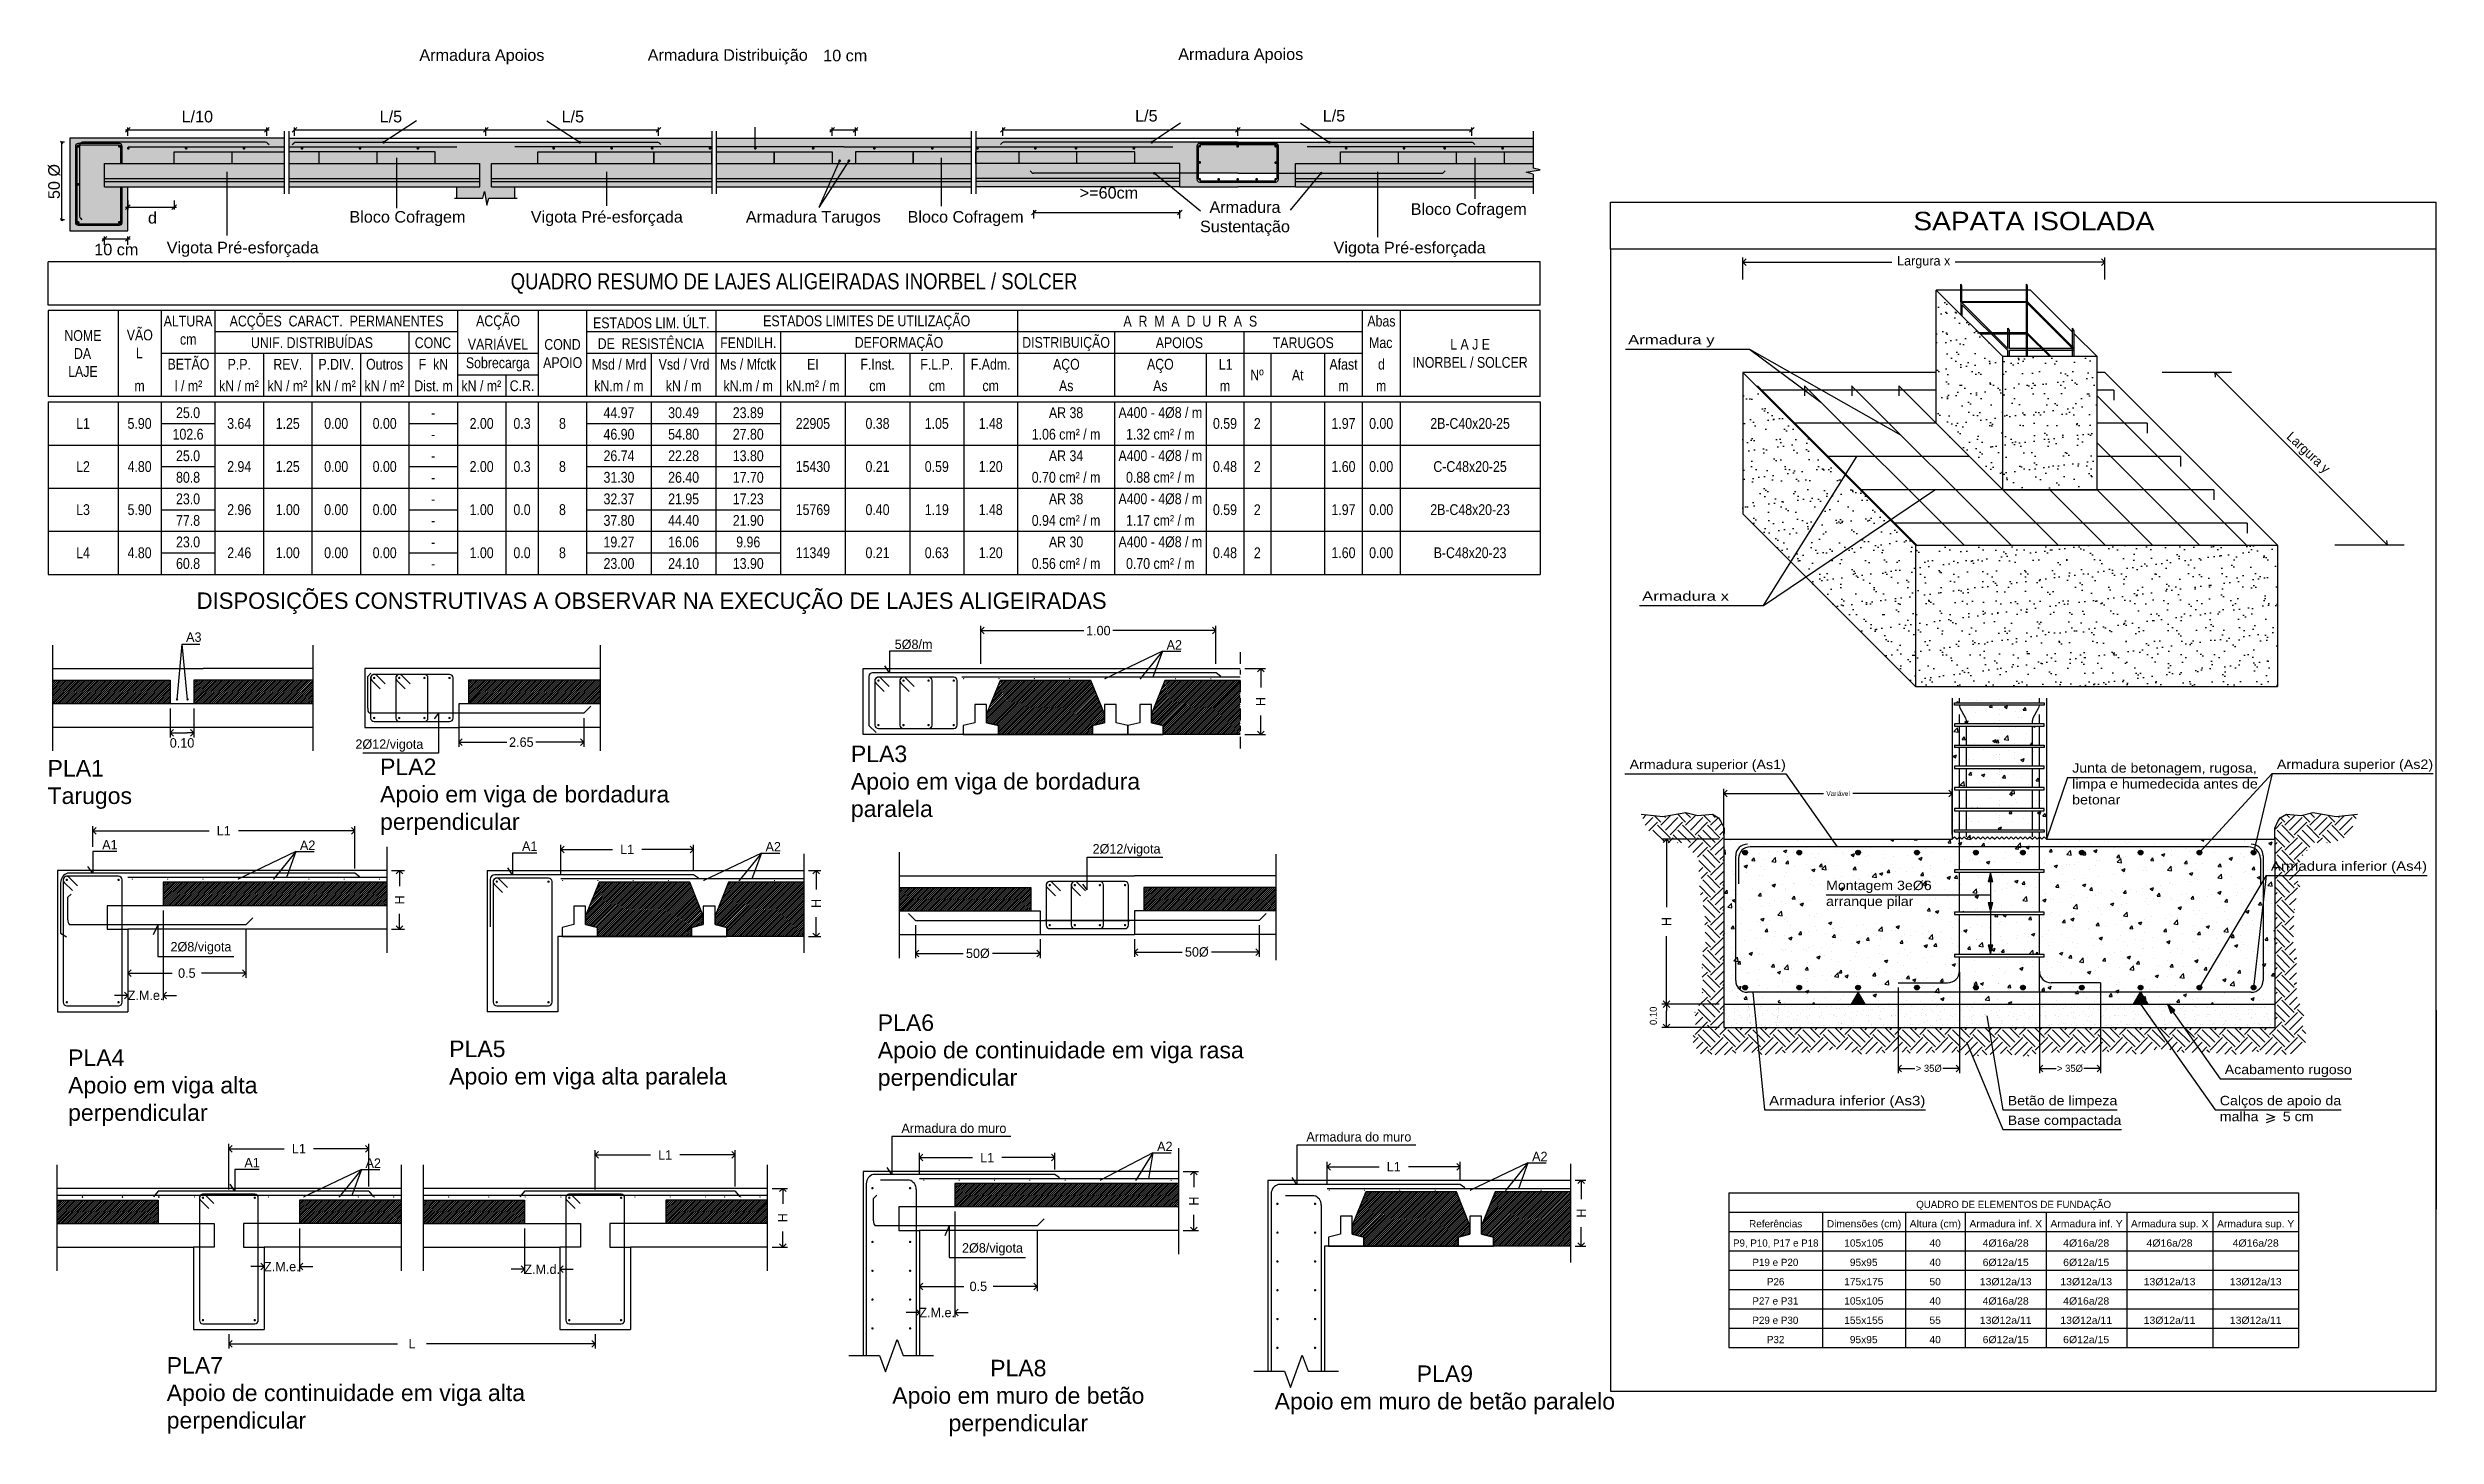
# Model space of a CAD drawing. Header units: millimetres. Extents: x 2071 to 2712, y 1262 to 1380.
# Drawn here: x 2188.4 to 2239.1, y 1350.3 to 1379.7 of the extents above; entities that cross this region are included whole.
import ezdxf
from ezdxf.enums import TextEntityAlignment as Align

# ---------------------------------------------------------------- set-up
doc = ezdxf.new("R2010")
doc.units = ezdxf.units.MM
doc.linetypes.add('DASHDOT2', pattern=[0.5, 0.25, -0.125, 0, -0.125])
doc.linetypes.add('PHANTOM2', pattern=[31.75, 15.875, -3.175, 3.175, -3.175, 3.175, -3.175])
doc.layers.add('.pormenores', color=8, linetype='Continuous')
doc.styles.add('CS_Isocp', font='')
doc.styles.add('CYPETXT', font='arial', dxfattribs={"height": 0.2})
doc.styles.add('estilo QR', font='Arial Narrow.ttf', dxfattribs={"height": 2})
doc.styles.get('CS_Isocp').set_extended_font_data('Century Gothic')
pattern_1 = [(45, (2183.72485, 1328.93437), (-0.020205576, 0.020205576), [])]
pattern_2 = [(45, (2183.72485, 1328.07256), (-0.020205576, 0.020205576), [])]
pattern_3 = [(45, (2183.72485, 1326.909102), (-0.020205576, 0.020205576), [])]
pattern_4 = [(37.5, (2095.58016, 1312.1868), (-0.0144003, 0.4404719), [0, -0.347472, 0, -0.38862, 0, -0.371475]), (7.5, (2095.58016, 1312.1868), (0.404571, 0.6451426), [0, -0.187452, 0, -0.313182, 0, -0.120015]), (327.5, (2095.299, 1312.1868), (0.7118931, 0.0012935), [0, -0.1143, 0, -0.41148, 0, -0.53721]), (317.5, (2095.299, 1312.1868), (0.6872008, 0.2006364), [0, -0.05715, 0, -0.269748, 0, -0.30861])]

msp = doc.modelspace()

# ---------------------------------------------------------------- texts
at = {"layer": '.pormenores', "color": 8, "style": 'CYPETXT'}
for s, height, width, p, p2 in [('SAPATA ISOLADA ', 0.392, 1.092216, (2227.9768, 1375.86293), (2233.26206, 1375.86293)), ('Armadura y         ', 0.2, 1.273287, (2221.91766, 1373.43846), (2224.64593, 1373.43846)), ('Armadura x         ', 0.2, 1.279374, (2222.21562, 1367.99496), (2224.95694, 1367.99496)), ('Armadura superior (As1)', 0.2, 1.084691, (2221.95037, 1364.41826), (2225.26837, 1364.41826)), ('Junta de betonagem, rugosa,', 0.2, 1.078742, (2231.3502, 1364.34433), (2235.2712, 1364.34433)), ('Armadura superior (As2)', 0.2, 1.084691, (2235.69855, 1364.42256), (2239.01655, 1364.42256)), ('limpa e humedecida antes de', 0.2, 1.07998, (2231.3502, 1364.00683), (2235.2922, 1364.00683)), ('betonar', 0.2, 1.079555, (2231.3502, 1363.66933), (2232.3732, 1363.66933)), ('Montagem 3e%%c6', 0.2, 1.120014, (2226.12348, 1361.84929), (2228.36748, 1361.84929)), ('Armadura inferior (As4)', 0.2, 1.14274, (2235.56894, 1362.26043), (2238.88694, 1362.26043)), ('arranque pilar ', 0.2, 1.075688, (2226.12348, 1361.51179), (2228.06148, 1361.51179)), ('Acabamento rugoso', 0.2, 1.078506, (2234.59006, 1357.94093), (2237.28706, 1357.94093)), ('Armadura inferior (As3)', 0.2, 1.14274, (2224.91455, 1357.27978), (2228.23255, 1357.27978)), ('Betão de limpeza', 0.2, 1.078309, (2229.98127, 1357.27978), (2232.30927, 1357.27978)), ('Calços de apoio da', 0.2, 1.078556, (2234.48523, 1357.27978), (2237.06523, 1357.27978)), ('Base compactada', 0.2, 1.079782, (2229.98127, 1356.8623), (2232.39627, 1356.8623)), ('malha ', 0.2, 1.080361, (2234.48523, 1356.94228), (2235.39123, 1356.94228)), (' 5 cm ', 0.2, 1.08057, (2235.73923, 1356.94228), (2236.56123, 1356.94228))]:
    msp.add_text(s, height=height, dxfattribs=dict(at, width=width)).set_placement(p, p2, align=Align.FIT)
at = {"layer": '.pormenores', "style": 'estilo QR'}
for s, p in [('NOME', (2188.70887, 1373.51237)), ('VÃO', (2190.03415, 1373.52475)), ('ALTURA', (2190.81848, 1373.82063)), ('ACÇÕES  CARACT.  PERMANENTES', (2192.21903, 1373.82063)), ('ACÇÃO', (2197.45321, 1373.82446)), ('ESTADOS LIM. ÚLT.', (2199.93677, 1373.78133)), ('ESTADOS LIMITES DE UTILIZAÇÃO', (2203.54909, 1373.82446)), ('A  R  M  A  D  U  R  A  S', (2211.2009, 1373.81743)), ('Abas', (2216.3815, 1373.81938)), ('DA', (2188.91278, 1373.13103)), ('L', (2190.22861, 1373.14341)), ('BETÃO', (2190.89938, 1372.90543)), ('cm', (2191.16418, 1373.43524)), ('CONC', (2196.15032, 1373.35983)), ('Sobrecarga', (2197.23588, 1372.93391)), ('VARIÁVEL', (2197.27693, 1373.33026)), ('APOIO', (2198.87674, 1372.93834)), ('COND', (2198.90155, 1373.32373)), ('DE  RESISTÊNCIA', (2200.03541, 1373.34069)), ('FENDILH.', (2202.63641, 1373.35991)), ('DEFORMAÇÃO', (2205.49509, 1373.36686)), ('DISTRIBUIÇÃO', (2209.05096, 1373.36686)), ('APOIOS', (2211.88711, 1373.35983)), ('TARUGOS', (2214.37185, 1373.35983)), ('Mac', (2216.41903, 1373.36178)), ('LAJE', (2188.78917, 1372.7497)), ('l / m²', (2191.05481, 1372.44463)), ('kN / m²', (2191.99354, 1372.44463)), ('P.P.', (2192.17583, 1372.90231)), ('kN / m²', (2193.02314, 1372.44463)), ('REV.', (2193.14729, 1372.90231)), ('kN / m²', (2194.05274, 1372.44463)), ('P.DIV.', (2194.10401, 1372.90231)), ('kN / m²', (2195.08234, 1372.44463)), ('Outros', (2195.11621, 1372.90223)), ('Dist. m', (2196.14116, 1372.44463)), ('F  kN', (2196.23314, 1372.90184)), ('kN / m²', (2197.14154, 1372.44463)), ('Msd / Mrd', (2199.90477, 1372.90223)), ('kN.m / m', (2199.96299, 1372.44463)), ('Vsd / Vrd', (2201.33025, 1372.90223)), ('kN / m', (2201.4814, 1372.44463)), ('Ms / Mfctk', (2202.6308, 1372.90231)), ('kN.m / m', (2202.70859, 1372.44463)), ('kN.m² / m', (2204.03777, 1372.44463)), ('EI', (2204.48327, 1372.90231)), ('AÇO', (2209.70513, 1372.90223)), ('As', (2209.83258, 1372.44658)), ('AÇO', (2211.70111, 1372.90379)), ('L1', (2213.22668, 1372.90184)), ('Nº', (2213.89474, 1372.67351)), ('At', (2214.77888, 1372.6746)), ('Afast', (2215.5764, 1372.90223)), ('d', (2216.60756, 1372.90418)), ('m', (2190.19662, 1372.44471)), ('cm', (2205.8026, 1372.44658)), ('cm', (2207.06577, 1372.44658)), ('cm', (2208.20657, 1372.44658)), ('m', (2213.24822, 1372.44471)), ('m', (2215.76502, 1372.44471)), ('m', (2216.56582, 1372.44471))]:
    msp.add_text(s, height=0.2288, dxfattribs=at).set_placement(p)
at = {"layer": '.pormenores', "color": 8, "style": 'CS_Isocp'}
for s, p in [('A3', (2191.29369, 1367.12204)), ('5%%C8/m', (2206.34276, 1366.96977)), ('A2', (2212.11764, 1366.95766)), ('2%%c12/vigota', (2194.88969, 1364.84989)), ('A1', (2189.51203, 1362.71446)), ('A2', (2193.71213, 1362.70235)), ('A1', (2198.42823, 1362.68281)), ('A2', (2203.59984, 1362.6707)), ('2%%c12/vigota', (2210.54676, 1362.62645)), ('2%%C8/vigota', (2190.96266, 1360.54731)), ('Armadura do muro', (2206.48541, 1356.69183)), ('A2', (2211.91625, 1356.30616)), ('Armadura do muro', (2215.0866, 1356.50996)), ('A1', (2192.53201, 1355.96301)), ('A2', (2195.10487, 1355.9509)), ('A2', (2219.88048, 1356.09261)), ('2%%C8/vigota', (2207.77334, 1354.15113))]:
    msp.add_text(s, height=0.2, dxfattribs=at).set_placement(p)
at = {"layer": '.pormenores', "style": 'CYPETXT'}
for s, height, width, p, p2 in [('QUADRO DE ELEMENTOS DE FUNDAÇÃO', 0.1533333, 0.963034, (2228.03864, 1355.09783), (2232.17639, 1355.09783)), ('P9, P10, P17 e P18', 0.1533333, 0.963793, (2224.14864, 1354.27783), (2225.96214, 1354.27783)), ('Referências', 0.1533333, 0.988196, (2224.48864, 1354.68783), (2225.61814, 1354.68783)), ('Dimensões (cm)', 0.1533333, 1.014483, (2226.13864, 1354.68783), (2227.72039, 1354.68783)), ('105x105', 0.153333, 1.012907, (2226.50864, 1354.27783), (2227.34114, 1354.27783)), ('Altura (cm)', 0.1533333, 1.041975, (2227.89864, 1354.68783), (2228.98989, 1354.68783)), ('40', 0.153333, 1.019882, (2228.31864, 1354.27783), (2228.56164, 1354.27783)), ('Armadura inf. X', 0.1533333, 1.037194, (2229.16864, 1354.68783), (2230.71214, 1354.68783)), ('4%%c16a/28', 0.153333, 1.110443, (2229.44864, 1354.27783), (2230.42739, 1354.27783)), ('Armadura inf. Y', 0.1533333, 1.031147, (2230.88864, 1354.68783), (2232.42314, 1354.68783)), ('4%%c16a/28', 0.153333, 1.110443, (2231.15864, 1354.27783), (2232.13739, 1354.27783)), ('Armadura sup. X', 0.1533333, 1.024712, (2232.59864, 1354.68783), (2234.24564, 1354.68783)), ('4%%c16a/28', 0.153333, 1.110443, (2232.92864, 1354.27783), (2233.90739, 1354.27783)), ('Armadura sup. Y', 0.1533333, 1.019113, (2234.42864, 1354.68783), (2236.06664, 1354.68783)), ('4%%c16a/28', 0.153333, 1.110443, (2234.75864, 1354.27783), (2235.73739, 1354.27783)), ('P19 e P20', 0.153333, 0.976078, (2224.55864, 1353.86783), (2225.53514, 1353.86783)), ('95x95', 0.153333, 1.01006, (2226.62864, 1353.86783), (2227.21814, 1353.86783)), ('40', 0.153333, 1.019882, (2228.31864, 1353.86783), (2228.56164, 1353.86783)), ('6%%c12a/15', 0.153333, 1.110443, (2229.44864, 1353.86783), (2230.42739, 1353.86783)), ('6%%c12a/15', 0.153333, 1.110443, (2231.15864, 1353.86783), (2232.13739, 1353.86783)), ('P26', 0.153333, 0.968156, (2224.86864, 1353.45783), (2225.23764, 1353.45783)), ('175x175', 0.153333, 1.012907, (2226.50864, 1353.45783), (2227.34114, 1353.45783)), ('50', 0.153333, 1.019882, (2228.31864, 1353.45783), (2228.56164, 1353.45783)), ('13%%c12a/13', 0.1533333, 1.09966, (2229.38864, 1353.45783), (2230.48889, 1353.45783)), ('13%%c12a/13', 0.1533333, 1.09966, (2231.09864, 1353.45783), (2232.19889, 1353.45783)), ('13%%c12a/13', 0.1533333, 1.09966, (2232.86864, 1353.45783), (2233.96889, 1353.45783)), ('13%%c12a/13', 0.1533333, 1.09966, (2234.69864, 1353.45783), (2235.79889, 1353.45783)), ('P27 e P31', 0.153333, 0.976078, (2224.55864, 1353.04783), (2225.53514, 1353.04783)), ('105x105', 0.153333, 1.012907, (2226.50864, 1353.04783), (2227.34114, 1353.04783)), ('40', 0.153333, 1.019882, (2228.31864, 1353.04783), (2228.56164, 1353.04783)), ('4%%c16a/28', 0.153333, 1.110443, (2229.44864, 1353.04783), (2230.42739, 1353.04783)), ('4%%c16a/28', 0.153333, 1.110443, (2231.15864, 1353.04783), (2232.13739, 1353.04783)), ('P29 e P30', 0.153333, 0.976078, (2224.55864, 1352.63783), (2225.53514, 1352.63783)), ('P32', 0.153333, 0.968156, (2224.86864, 1352.22783), (2225.23764, 1352.22783)), ('155x155', 0.153333, 1.012907, (2226.50864, 1352.63783), (2227.34114, 1352.63783)), ('95x95', 0.153333, 1.01006, (2226.62864, 1352.22783), (2227.21814, 1352.22783)), ('40', 0.153333, 1.019882, (2228.31864, 1352.22783), (2228.56164, 1352.22783)), ('55', 0.153333, 1.019882, (2228.31864, 1352.63783), (2228.56164, 1352.63783)), ('13%%c12a/11', 0.1533333, 1.09966, (2229.38864, 1352.63783), (2230.48889, 1352.63783)), ('6%%c12a/15', 0.153333, 1.110443, (2229.44864, 1352.22783), (2230.42739, 1352.22783)), ('13%%c12a/11', 0.1533333, 1.09966, (2231.09864, 1352.63783), (2232.19889, 1352.63783)), ('6%%c12a/15', 0.153333, 1.110443, (2231.15864, 1352.22783), (2232.13739, 1352.22783)), ('13%%c12a/11', 0.1533333, 1.09966, (2232.86864, 1352.63783), (2233.96889, 1352.63783)), ('13%%c12a/11', 0.1533333, 1.09966, (2234.69864, 1352.63783), (2235.79889, 1352.63783))]:
    msp.add_text(s, height=height, dxfattribs=dict(at, width=width)).set_placement(p, p2, align=Align.FIT)
at = {"layer": '.pormenores', "color": 7, "char_height": 0.2460626, "attachment_point": 5, "style": 'estilo QR'}
for s, insert, width in [('{\\fArial|b0|i0|c0|p34;Armadura Apoios}', (2197.57637, 1379.54637), 2.7829167), ('{\\fArial|b0|i0|c0|p34;Armadura Distribuição}', (2202.79727, 1379.54637), 3.5907665), ('{\\fArial|b0|i0|c0|p34;10 cm}', (2205.29248, 1379.57188), 0.9193699), ('{\\fArial|b0|i0|c0|p34;Armadura Apoios}', (2213.69285, 1379.56505), 2.8613921), ('{\\fArial|b0|i0|c0|p34;L/5}', (2195.64344, 1378.27468), 0.0466667), ('{\\fArial|b0|i0|c0|p34;L/5}', (2199.50662, 1378.27468), 0.0466667), ('{\\fArial|b0|i0|c0|p34;L/5}', (2211.68762, 1378.29336), 0.0466667), ('{\\fArial|b0|i0|c0|p34;L/5}', (2215.67149, 1378.29336), 0.0466667), ('{\\fArial|b0|i0|c0|p34; >=60cm}', (2210.89298, 1376.65759), 0.8962413), ('{\\fArial|b0|i0|c0|p34;d}', (2190.57958, 1376.12592), 0.9203823), ('{\\fArial|b0|i0|c0|p34;Bloco Cofragem}', (2195.99508, 1376.11116), 2.4263729), ('{\\fArial|b0|i0|c0|p34;Vigota Pré-esforçada}', (2200.22954, 1376.11116), 3.3755615), ('{\\fArial|b0|i0|c0|p34;Armadura Tarugos}', (2204.61561, 1376.11116), 3.1878441), ('{\\fArial|b0|i0|c0|p34;Bloco Cofragem}', (2207.8485, 1376.11116), 2.6996709), ('{\\fArial|b0|i0|c0|p34;Armadura Sustentação}', (2213.78232, 1376.11116), 1.9976109), ('{\\fArial|b0|i0|c0|p34;Bloco Cofragem}', (2218.53372, 1376.27592), 3.2694812), ('{\\fArial|b0|i0|c0|p34;Vigota Pré-esforçada}', (2192.49672, 1375.45724), 3.5943635), ('{\\fArial|b0|i0|c0|p34;Vigota Pré-esforçada}', (2217.27859, 1375.45724), 3.3730816)]:
    msp.add_mtext(s, dxfattribs=dict(at, insert=insert, width=width))
for s, insert in [('{\\fArial|b0|i0|c0|p34;L/10}', (2191.53129, 1378.27468)), ('{\\fArial|b0|i0|c0|p34;10 cm}', (2189.81173, 1375.45218))]:
    msp.add_mtext(s, dxfattribs=dict(at, insert=insert))
at = {"layer": '.pormenores', "color": 7, "insert": (2188.49366, 1376.89715), "char_height": 0.2460626, "attachment_point": 5, "rotation": 90, "style": 'estilo QR'}
msp.add_mtext('{\\fArial|b0|i0|c0|p34;50 %%C}', dxfattribs=at)
at = {"layer": '.pormenores', "color": 8, "attachment_point": 5, "style": 'CS_Isocp'}
for s, insert, char_height in [('\\A1;Largura x', (2228.19775, 1375.18498), 0.2), ('DISPOSIÇÕES CONSTRUTIVAS A OBSERVAR NA EXECUÇÃO DE LAJES ALIGEIRADAS', (2201.18068, 1367.94236), 0.35), ('\\A1;1.00', (2210.66801, 1367.35956), 0.2), ('\\A1;0.10', (2191.20766, 1364.97527), 0.2), ('\\A1;2.65', (2198.41364, 1364.9908), 0.2), ('\\A1;Variável', (2226.37953, 1363.90046), 0.1), ('\\A1;L1', (2192.09367, 1363.10989), 0.2), ('\\A1;L1', (2200.66137, 1362.71421), 0.2), ('\\A1;50%%C', (2208.10994, 1360.50376), 0.2), ('\\A1;50%%C', (2212.75994, 1360.53394), 0.2), ('\\A1;0.5', (2191.30943, 1360.08578), 0.2), ('\\A1;Z.M.e.', (2190.43443, 1359.61456), 0.2), ('> 35%%C', (2228.30453, 1358.063), 0.15), ('> 35%%C', (2231.30365, 1358.063), 0.15), ('\\A1;L1', (2193.68931, 1356.35845), 0.2), ('\\A1;L1', (2201.46912, 1356.22623), 0.2), ('\\A1;L1', (2208.30795, 1356.16959), 0.2), ('\\A1;L1', (2216.94202, 1355.97568), 0.2), ('\\A1;Z.M.e.', (2193.32717, 1353.85341), 0.2), ('\\A1;Z.M.d.', (2198.85697, 1353.79702), 0.2), ('\\A1;0.5', (2208.12011, 1353.43237), 0.2), ('\\A1;Z.M.e.', (2207.24511, 1352.87768), 0.2), ('\\A1;L', (2196.09207, 1352.21697), 0.2)]:
    msp.add_mtext(s, dxfattribs=dict(at, insert=insert, char_height=char_height))
at = {"layer": '.pormenores', "attachment_point": 5, "style": 'estilo QR'}
for s, insert, char_height, width in [('QUADRO RESUMO DE LAJES ALIGEIRADAS INORBEL / SOLCER', (2204.20554, 1374.73271), 0.3432, 31.6888), ('UNIF. DISTRIBUÍDAS', (2193.96674, 1373.47431), 0.2288, 4.1184), ('INORBEL / SOLCER', (2218.56274, 1373.05477), 0.2288, 2.86), ('L A J E', (2218.56274, 1373.44016), 0.2288, 2.9744), ('C.R.', (2198.42834, 1372.55911), 0.228796, 0.6864), ('F.Inst.', (2205.97874, 1373.01671), 0.2288, 1.3728), ('F.L.P.', (2207.23714, 1373.01671), 0.2288, 1.144), ('F.Adm.', (2208.38114, 1373.01671), 0.2288, 1.144), ('As', (2211.98474, 1372.55911), 0.2288, 1.2584), ('L1', (2189.10474, 1371.75831), 0.2288, 1.4872), ('5.90', (2190.30594, 1371.75831), 0.2288, 0.9152), ('102.6', (2191.33554, 1371.52951), 0.2288, 1.144), ('25.0', (2191.33554, 1371.98711), 0.2288, 1.144), ('3.64', (2192.42234, 1371.75831), 0.2288, 1.0296), ('1.25', (2193.45194, 1371.75831), 0.2288, 1.0296), ('0.00', (2194.48154, 1371.75831), 0.2288, 1.0296), ('0.00', (2195.51114, 1371.75831), 0.2288, 1.0296), ('-', (2196.54074, 1371.98711), 0.2288, 1.0296), ('2.00', (2197.57034, 1371.75831), 0.2288, 1.0296), ('0.3', (2198.42834, 1371.75831), 0.2288, 0.6864), ('8', (2199.28634, 1371.75831), 0.2288, 1.0296), ('44.97', (2200.48754, 1371.98711), 0.2288, 1.3728), ('46.90', (2200.48754, 1371.52951), 0.2288, 1.3728), ('30.49', (2201.86034, 1371.98711), 0.2288, 1.3728), ('54.80', (2201.86034, 1371.52951), 0.2288, 1.3728), ('23.89', (2203.23314, 1371.98711), 0.2288, 1.3728), ('27.80', (2203.23314, 1371.52951), 0.2288, 1.3728), ('22905', (2204.60594, 1371.75831), 0.2288, 1.3728), ('0.38', (2205.97874, 1371.75831), 0.2288, 1.3728), ('1.05', (2207.23714, 1371.75831), 0.2288, 1.144), ('1.48', (2208.38114, 1371.75831), 0.2288, 1.144), ('1.06 cm² / m', (2209.98274, 1371.52951), 0.2288, 2.0592), ('AR 38', (2209.98274, 1371.98711), 0.2288, 2.0592), ('A400 - 4Ø8 / m', (2211.98474, 1371.98711), 0.2288, 1.9448), ('1.32 cm² / m', (2211.98474, 1371.52951), 0.2288, 1.9448), ('0.59', (2213.35754, 1371.75831), 0.2288, 0.8008), ('2', (2214.04394, 1371.75831), 0.2288, 0.572), ('1.97', (2215.87434, 1371.75831), 0.2288, 0.8008), ('0.00', (2216.67514, 1371.75831), 0.2288, 0.8008), ('2B-C40x20-25', (2218.56274, 1371.75831), 0.2288, 2.9744), ('25.0', (2191.33554, 1371.07191), 0.2288, 1.144), ('-', (2196.54074, 1371.52951), 0.2288, 1.0296), ('26.74', (2200.48754, 1371.07191), 0.2288, 1.3728), ('22.28', (2201.86034, 1371.07191), 0.2288, 1.3728), ('13.80', (2203.23314, 1371.07191), 0.2288, 1.3728), ('AR 34', (2209.98274, 1371.07191), 0.2288, 2.0592), ('A400 - 4Ø8 / m', (2211.98474, 1371.07191), 0.2288, 1.9448), ('L2', (2189.10474, 1370.84311), 0.2288, 1.4872), ('4.80', (2190.30594, 1370.84311), 0.2288, 0.9152), ('80.8', (2191.33554, 1370.61431), 0.2288, 1.144), ('2.94', (2192.42234, 1370.84311), 0.2288, 1.0296), ('1.25', (2193.45194, 1370.84311), 0.2288, 1.0296), ('0.00', (2194.48154, 1370.84311), 0.2288, 1.0296), ('0.00', (2195.51114, 1370.84311), 0.2288, 1.0296), ('-', (2196.54074, 1371.07191), 0.2288, 1.0296), ('2.00', (2197.57034, 1370.84311), 0.2288, 1.0296), ('0.3', (2198.42834, 1370.84311), 0.2288, 0.6864), ('8', (2199.28634, 1370.84311), 0.2288, 1.0296), ('31.30', (2200.48754, 1370.61431), 0.2288, 1.3728), ('26.40', (2201.86034, 1370.61431), 0.2288, 1.3728), ('17.70', (2203.23314, 1370.61431), 0.2288, 1.3728), ('15430', (2204.60594, 1370.84311), 0.2288, 1.3728), ('0.21', (2205.97874, 1370.84311), 0.2288, 1.3728), ('0.59', (2207.23714, 1370.84311), 0.2288, 1.144), ('1.20', (2208.38114, 1370.84311), 0.2288, 1.144), ('0.70 cm² / m', (2209.98274, 1370.61431), 0.2288, 2.0592), ('0.88 cm² / m', (2211.98474, 1370.61431), 0.2288, 1.9448), ('0.48', (2213.35754, 1370.84311), 0.2288, 0.8008), ('2', (2214.04394, 1370.84311), 0.2288, 0.572), ('1.60', (2215.87434, 1370.84311), 0.2288, 0.8008), ('0.00', (2216.67514, 1370.84311), 0.2288, 0.8008), ('C-C48x20-25', (2218.56274, 1370.84311), 0.2288, 2.9744), ('23.0', (2191.33554, 1370.15671), 0.2288, 1.144), ('-', (2196.54074, 1370.61431), 0.2288, 1.0296), ('-', (2196.54074, 1370.15671), 0.2288, 1.0296), ('32.37', (2200.48754, 1370.15671), 0.2288, 1.3728), ('21.95', (2201.86034, 1370.15671), 0.2288, 1.3728), ('17.23', (2203.23314, 1370.15671), 0.2288, 1.3728), ('AR 38', (2209.98274, 1370.15671), 0.2288, 2.0592), ('A400 - 4Ø8 / m', (2211.98474, 1370.15671), 0.2288, 1.9448), ('L3', (2189.10474, 1369.92791), 0.2288, 1.4872), ('5.90', (2190.30594, 1369.92791), 0.2288, 0.9152), ('77.8', (2191.33554, 1369.69911), 0.2288, 1.144), ('2.96', (2192.42234, 1369.92791), 0.2288, 1.0296), ('1.00', (2193.45194, 1369.92791), 0.2288, 1.0296), ('0.00', (2194.48154, 1369.92791), 0.2288, 1.0296), ('0.00', (2195.51114, 1369.92791), 0.2288, 1.0296), ('-', (2196.54074, 1369.69911), 0.2288, 1.0296), ('1.00', (2197.57034, 1369.92791), 0.2288, 1.0296), ('0.0', (2198.42834, 1369.92791), 0.2288, 0.6864), ('8', (2199.28634, 1369.92791), 0.2288, 1.0296), ('37.80', (2200.48754, 1369.69911), 0.2288, 1.3728), ('44.40', (2201.86034, 1369.69911), 0.2288, 1.3728), ('21.90', (2203.23314, 1369.69911), 0.2288, 1.3728), ('15769', (2204.60594, 1369.92791), 0.2288, 1.3728), ('0.40', (2205.97874, 1369.92791), 0.2288, 1.3728), ('1.19', (2207.23714, 1369.92791), 0.2288, 1.144), ('1.48', (2208.38114, 1369.92791), 0.2288, 1.144), ('0.94 cm² / m', (2209.98274, 1369.69911), 0.2288, 2.0592), ('1.17 cm² / m', (2211.98474, 1369.69911), 0.2288, 1.9448), ('0.59', (2213.35754, 1369.92791), 0.2288, 0.8008), ('2', (2214.04394, 1369.92791), 0.2288, 0.572), ('1.97', (2215.87434, 1369.92791), 0.2288, 0.8008), ('0.00', (2216.67514, 1369.92791), 0.2288, 0.8008), ('2B-C48x20-23', (2218.56274, 1369.92791), 0.2288, 2.9744), ('L4', (2189.10474, 1369.01271), 0.2288, 1.4872), ('4.80', (2190.30594, 1369.01271), 0.2288, 0.9152), ('23.0', (2191.33554, 1369.24151), 0.2288, 1.144), ('2.46', (2192.42234, 1369.01271), 0.2288, 1.0296), ('1.00', (2193.45194, 1369.01271), 0.2288, 1.0296), ('0.00', (2194.48154, 1369.01271), 0.2288, 1.0296), ('0.00', (2195.51114, 1369.01271), 0.2288, 1.0296), ('-', (2196.54074, 1369.24151), 0.2288, 1.0296), ('1.00', (2197.57034, 1369.01271), 0.2288, 1.0296), ('0.0', (2198.42834, 1369.01271), 0.2288, 0.6864), ('8', (2199.28634, 1369.01271), 0.2288, 1.0296), ('19.27', (2200.48754, 1369.24151), 0.2288, 1.3728), ('16.06', (2201.86034, 1369.24151), 0.2288, 1.3728), ('9.96', (2203.23314, 1369.24151), 0.2288, 1.3728), ('11349', (2204.60594, 1369.01271), 0.2288, 1.3728), ('0.21', (2205.97874, 1369.01271), 0.2288, 1.3728), ('0.63', (2207.23714, 1369.01271), 0.2288, 1.144), ('1.20', (2208.38114, 1369.01271), 0.2288, 1.144), ('AR 30', (2209.98274, 1369.24151), 0.2288, 2.0592), ('A400 - 4Ø8 / m', (2211.98474, 1369.24151), 0.2288, 1.9448), ('0.48', (2213.35754, 1369.01271), 0.2288, 0.8008), ('2', (2214.04394, 1369.01271), 0.2288, 0.572), ('1.60', (2215.87434, 1369.01271), 0.2288, 0.8008), ('0.00', (2216.67514, 1369.01271), 0.2288, 0.8008), ('B-C48x20-23', (2218.56274, 1369.01271), 0.2288, 2.9744), ('60.8', (2191.33554, 1368.78391), 0.2288, 1.144), ('-', (2196.54074, 1368.78391), 0.2288, 1.0296), ('23.00', (2200.48754, 1368.78391), 0.2288, 1.3728), ('24.10', (2201.86034, 1368.78391), 0.2288, 1.3728), ('13.90', (2203.23314, 1368.78391), 0.2288, 1.3728), ('0.56 cm² / m', (2209.98274, 1368.78391), 0.2288, 2.0592), ('0.70 cm² / m', (2211.98474, 1368.78391), 0.2288, 1.9448)]:
    msp.add_mtext(s, dxfattribs=dict(at, insert=insert, char_height=char_height, width=width))
at = {"layer": '.pormenores', "color": 8, "attachment_point": 5, "style": 'CS_Isocp'}
for s, insert, char_height, rotation in [('\\A1;Largura y', (2236.34892, 1371.12452), 0.2, 317.092758), ('\\A1;H', (2214.11747, 1365.85457), 0.2, 90), ('\\A1;H', (2195.82938, 1361.64261), 0.2, 90), ('\\A1;H', (2204.6745, 1361.56761), 0.2, 90), ('\\A1;H', (2222.73549, 1361.17978), 0.2, 90), ('\\A1;0.10', (2222.45546, 1359.17978), 0.15, 90), ('\\A1;H', (2203.96531, 1354.89116), 0.2, 90), ('\\A1;H', (2212.6965, 1355.24643), 0.2, 90), ('\\A1;H', (2220.92448, 1354.98952), 0.2, 90)]:
    msp.add_mtext(s, dxfattribs=dict(at, insert=insert, char_height=char_height, rotation=rotation))
at = {"layer": '.pormenores', "color": 8, "linetype": 'Continuous', "char_height": 0.35, "attachment_point": 2, "style": 'CYPETXT'}
for s, insert, width in [('\\pxql;PLA1\\PTarugos', (2190.06381, 1364.61225), 3.4243179), ('\\pxql;PLA2 \\PApoio em viga de bordadura \\Pperpendicular', (2200.68813, 1364.64414), 10.5495087), ('\\pxql;PLA3\\PApoio em viga de bordadura \\Pparalela', (2212.77465, 1364.91846), 14.7229365), ('\\pxql;PLA6\\PApoio de continuidade em viga rasa perpendicular', (2209.95047, 1359.21051), 7.9349709), ('\\pxql;PLA4\\PApoio em viga alta perpendicular', (2191.64942, 1358.46571), 5.7229658), ('\\pxql;PLA5\\PApoio em viga alta paralela', (2200.84874, 1358.6546), 7.9349709), ('\\pxql;PLA7\\PApoio de continuidade em viga alta perpendicular', (2194.84906, 1351.932), 7.9349709), ('PLA8\\PApoio em muro de betão perpendicular', (2208.96851, 1351.8741), 7.9349709), ('PLA9\\PApoio em muro de betão paralelo', (2218.02721, 1351.75437), 7.9349709)]:
    msp.add_mtext(s, dxfattribs=dict(at, insert=insert, width=width))

# ---------------------------------------------------------------- blocks, each defined once
blk = doc.blocks.new('_Open90')
at = {"color": 0, "linetype": 'ByBlock', "lineweight": -2}
for p, q in [((0, 0), (-1, 0)), ((-0.5, 0.5), (0, 0)), ((0, 0), (-0.5, -0.5))]:
    blk.add_line(p, q, dxfattribs=at)

# ---------------------------------------------------------------- hatches: boundary and pattern name
at = {"layer": '.pormenores'}
h = msp.add_hatch(dxfattribs=at)
h.set_pattern_fill('AR-CONC', scale=0.003443, style=0)
h.set_pattern_definition([(50, (2187.21714, 1360.5084), (0.627342, -0.054885), [0.065598, -0.721573]), (355, (2187.21714, 1360.5084), (-0.121357, 0.657892), [0.052478, -0.577258]), (100.451, (2187.2694, 1360.5038), (0.505988, 0.603004), [0.055749, -0.613242]), (46.1842, (2187.21714, 1360.6833), (0.933444, -0.14477), [0.098396, -1.08236]), (96.6356, (2187.2949, 1360.67125), (0.817487, 0.851995), [0.083624, -0.919863]), (351.184, (2187.2171, 1360.6833), (0.817489, 0.851994), [0.078717, -0.865887]), (21, (2187.3046, 1360.6396), (0.522077, -0.352145), [0.065598, -0.721573]), (326, (2187.3046, 1360.6396), (0.212812, 0.63424), [0.052478, -0.577258]), (71.4514, (2187.3481, 1360.61023), (0.734887, 0.282096), [0.055749, -0.613242]), (37.5, (2187.21714, 1360.50838), (0.0106354, 0.2911602), [0, -0.5702612, 0, -0.5860046, 0, -0.579445]), (7.5, (2187.21714, 1360.50838), (0.2300895, 0.3449658), [0, -0.33411, 0, -0.5571417, 0, -0.220845]), (327.5, (2187.0221, 1360.50838), (0.4668981, -0.0197266), [0, -0.2186584, 0, -0.6822143, 0, -0.905246]), (317.5, (2186.93464, 1360.5084), (0.510074, 0.0875546), [0, -0.284256, 0, -0.4530603, 0, -0.642856])])
h.paths.add_polyline_path([(2219.90231, 1377.82077), (2215.4389, 1377.82077), (2215.56102, 1377.74031, -0.74415243), (2215.58811, 1377.73219, -1), (2215.55858, 1377.73219), (2213.62771, 1377.73219), (2211.81813, 1377.73219, -1), (2211.7886, 1377.73219, -0.74415243), (2211.81569, 1377.74031), (2211.93781, 1377.82077), (2208.06669, 1377.82077), (2208.06669, 1377.52549), (2208.98377, 1377.52549), (2210.21409, 1377.52549), (2211.4444, 1377.52549), (2211.4444, 1377.27943), (2212.3974, 1377.27943), (2212.3974, 1377.07417), (2212.76157, 1377.07417), (2212.76157, 1377.64853, -0.41421356), (2212.82062, 1377.70758), (2213.67692, 1377.70758), (2214.43479, 1377.70758, -0.41421356), (2214.49385, 1377.64853), (2214.49385, 1377.07417), (2214.85802, 1377.07417), (2214.85802, 1377.27943), (2215.81102, 1377.27943), (2215.81102, 1377.52549), (2217.04133, 1377.52549), (2218.27164, 1377.52549), (2219.50196, 1377.52549), (2219.90231, 1377.52549)])
h.paths.add_polyline_path([(2219.26746, 1377.60423, -1), (2219.23794, 1377.60423, -1)], flags=16)
h.paths.add_polyline_path([(2218.03715, 1377.60423, -1), (2218.00762, 1377.60423, -1)], flags=16)
h.paths.add_polyline_path([(2217.17593, 1377.60423, -1), (2217.1464, 1377.60423, -1)], flags=16)
h.paths.add_polyline_path([(2215.94562, 1377.60423, -1), (2215.91609, 1377.60423, -1)], flags=16)
h.paths.add_polyline_path([(2211.43775, 1377.60423, -1), (2211.40822, 1377.60423, -1)], flags=16)
h.paths.add_polyline_path([(2210.20744, 1377.60423, -1), (2210.17791, 1377.60423, -1)], flags=16)
h.paths.add_polyline_path([(2209.34622, 1377.60423, -1), (2209.31669, 1377.60423, -1)], flags=16)
h.paths.add_polyline_path([(2208.11591, 1377.60423, -1), (2208.08638, 1377.60423, -1)], flags=16)
h.paths.add_polyline_path([(2214.85802, 1377.07417), (2214.49385, 1377.07417), (2214.49385, 1376.94479, -0.41421356), (2214.43479, 1376.88573), (2212.82062, 1376.88573, -0.41421356), (2212.76157, 1376.94479), (2212.76157, 1377.07417), (2212.3974, 1377.07417), (2212.3974, 1376.78731), (2213.62771, 1376.78731), (2214.85802, 1376.78731)])
h.paths.add_polyline_path([(2214.49385, 1377.64853, 0.41421356), (2214.43479, 1377.70758), (2213.67692, 1377.70758), (2212.82062, 1377.70758, 0.41421356), (2212.76157, 1377.64853), (2212.76157, 1377.07417), (2213.62771, 1377.07417), (2214.49385, 1377.07417)])
h.paths.add_polyline_path([(2214.43479, 1377.31142, -1), (2214.43479, 1377.28189, -1)], flags=16)
h.paths.add_polyline_path([(2213.62771, 1377.63316, -1), (2213.62771, 1377.66269, -1)], flags=16)
h.paths.add_polyline_path([(2214.43479, 1377.66329, -1), (2214.43479, 1377.63376, -1)], flags=16)
h.paths.add_polyline_path([(2212.82062, 1377.28803, -1), (2212.82062, 1377.31755, -1)], flags=16)
h.paths.add_polyline_path([(2212.82062, 1377.63376, -1), (2212.82062, 1377.66329, -1)], flags=16)
h.paths.add_polyline_path([(2207.96827, 1377.63376), (2205.87674, 1377.63376), (2205.26158, 1377.63376), (2204.64642, 1377.63376), (2203.38166, 1377.63376), (2203.38166, 1377.619, -0.41421356), (2203.39643, 1377.60423, -1), (2203.3669, 1377.60423, -0.41421356), (2203.38166, 1377.619), (2203.38166, 1377.63376), (2202.55489, 1377.63376), (2202.55489, 1377.52549), (2203.7852, 1377.52549), (2205.01552, 1377.52549), (2205.01552, 1377.27943), (2205.14759, 1377.27943), (2205.16717, 1377.32359, -0.29661582), (2205.15839, 1377.33708, -1), (2205.18792, 1377.33708, -0.54247694), (2205.16717, 1377.32359), (2205.14759, 1377.27943), (2205.333, 1377.27943), (2205.36203, 1377.32466, -0.2554071), (2205.35524, 1377.33708, -1), (2205.38477, 1377.33708, -0.59310873), (2205.36203, 1377.32466), (2205.333, 1377.27943), (2205.50764, 1377.27943), (2205.50764, 1377.52549), (2206.73796, 1377.52549), (2207.96827, 1377.52549)])
h.paths.add_polyline_path([(2207.96827, 1377.82077), (2203.38166, 1377.82077), (2203.38166, 1377.63376), (2204.64642, 1377.63376), (2205.26158, 1377.63376), (2205.87674, 1377.63376), (2207.96827, 1377.63376)])
h.paths.add_polyline_path([(2203.38166, 1377.82077), (2202.55489, 1377.82077), (2202.55489, 1377.63376), (2203.38166, 1377.63376)])
h.paths.add_polyline_path([(2202.45647, 1377.82077), (2199.51909, 1377.82077), (2199.64122, 1377.7403, -0.74415243), (2199.66831, 1377.73218, -1.00036508), (2199.63878, 1377.73219), (2195.50463, 1377.73219, -1.00036508), (2195.4751, 1377.73218, 1.00036508), (2195.50463, 1377.73219), (2195.4751, 1377.73219, 0.00018251), (2195.4751, 1377.73218, -0.74415243), (2195.50219, 1377.7403), (2195.62432, 1377.82077), (2193.47518, 1377.82077), (2193.47518, 1377.52549), (2196.58222, 1377.52549), (2196.58222, 1377.27943), (2197.53521, 1377.27943), (2197.53521, 1376.78731), (2197.04309, 1376.78731), (2197.04309, 1376.54124), (2197.59381, 1376.54124), (2197.63337, 1376.68888), (2197.68312, 1376.39361), (2197.72268, 1376.54124), (2198.2734, 1376.54124), (2198.2734, 1376.78731), (2197.78128, 1376.78731), (2197.78128, 1377.27943), (2198.76553, 1377.27943), (2198.76553, 1377.52549), (2199.99584, 1377.52549), (2201.22615, 1377.52549), (2202.45647, 1377.52549)])
h.paths.add_polyline_path([(2202.43678, 1377.60423, -1), (2202.40725, 1377.60423, -1)], flags=16)
h.paths.add_polyline_path([(2201.20647, 1377.60423, -1), (2201.17694, 1377.60423, -1)], flags=16)
h.paths.add_polyline_path([(2200.34525, 1377.60423, -1), (2200.31572, 1377.60423, -1)], flags=16)
h.paths.add_polyline_path([(2199.11494, 1377.60423, -1), (2199.08541, 1377.60423, -1)], flags=16)
h.paths.add_polyline_path([(2196.23108, 1377.60423, -1), (2196.20155, 1377.60423, -1)], flags=16)
h.paths.add_polyline_path([(2195.00077, 1377.60423, -1), (2194.97124, 1377.60423, -1)], flags=16)
h.paths.add_polyline_path([(2193.77046, 1377.60423, -1), (2193.74093, 1377.60423, -1)], flags=16)
h.paths.add_polyline_path([(2193.37676, 1377.82077), (2188.8246, 1377.82077), (2188.8246, 1375.85227), (2190.05491, 1375.85227), (2190.05491, 1376.78731), (2189.9368, 1376.78731), (2189.9368, 1376.02943, -0.41421356), (2189.87774, 1375.97038), (2189.00176, 1375.97038, -0.41421356), (2188.94271, 1376.02943), (2188.94271, 1377.6436, -0.41421356), (2189.00176, 1377.70266), (2189.87774, 1377.70266, -0.41421356), (2189.9368, 1377.6436), (2189.9368, 1377.27943), (2191.03916, 1377.27943), (2191.03916, 1377.52549), (2193.37676, 1377.52549)])
h.paths.add_polyline_path([(2192.54014, 1377.60423, -1), (2192.51061, 1377.60423, -1)], flags=16)
h.paths.add_polyline_path([(2191.30983, 1377.60423, -1), (2191.2803, 1377.60423, -1)], flags=16)
h.paths.add_polyline_path([(2190.07952, 1377.60423, -1), (2190.04999, 1377.60423, -1)], flags=16)
h.paths.add_polyline_path([(2189.90727, 1376.78731), (2189.56278, 1376.78731), (2189.56278, 1377.27943), (2189.90727, 1377.27943), (2189.90727, 1377.6436, 0.41421356), (2189.87774, 1377.67313), (2189.00176, 1377.67313, 0.41421356), (2188.97223, 1377.6436), (2188.97223, 1376.02943, 0.41421356), (2189.00176, 1375.99991), (2189.87774, 1375.99991, 0.41421356), (2189.90727, 1376.02943)], flags=17)
h = msp.add_hatch(color=9, dxfattribs=at)
h.paths.add_polyline_path([(2193.37676, 1376.95891), (2193.37676, 1377.27943), (2189.56278, 1377.27943), (2189.56278, 1376.95891)])
h.paths.add_polyline_path([(2189.56278, 1376.95891), (2189.56278, 1376.90171), (2192.1685, 1376.90171), (2192.1685, 1376.95891)])
h.paths.add_polyline_path([(2189.56278, 1376.90171), (2189.56278, 1376.78731), (2192.1685, 1376.78731), (2192.1685, 1376.90171)])
h.paths.add_polyline_path([(2193.37676, 1376.78731), (2193.37676, 1376.90171), (2192.1685, 1376.90171), (2192.1685, 1376.78731)])
h.paths.add_polyline_path([(2192.1685, 1376.95891), (2192.1685, 1376.90171), (2193.37676, 1376.90171), (2193.37676, 1376.95891)])
h.paths.add_polyline_path([(2193.47518, 1377.27943), (2193.47518, 1376.95891), (2195.38217, 1376.95891), (2195.38217, 1377.27943)])
h.paths.add_polyline_path([(2193.47518, 1376.95891), (2193.47518, 1376.90171), (2195.38217, 1376.90171), (2195.38217, 1376.95891)])
h.paths.add_polyline_path([(2195.38217, 1376.78731), (2195.38217, 1376.90171), (2193.47518, 1376.90171), (2193.47518, 1376.78731)])
h.paths.add_polyline_path([(2195.38217, 1377.27943), (2195.38217, 1376.95891), (2197.53521, 1376.95891), (2197.53521, 1377.27943)])
h.paths.add_polyline_path([(2195.38217, 1376.95891), (2195.38217, 1376.90171), (2197.53521, 1376.90171), (2197.53521, 1376.95891)])
h.paths.add_polyline_path([(2195.38217, 1376.90171), (2195.38217, 1376.78731), (2197.53521, 1376.78731), (2197.53521, 1376.90171)])
h.paths.add_polyline_path([(2197.78128, 1377.27943), (2197.78128, 1376.95891), (2202.45647, 1376.95891), (2202.45647, 1377.27943)])
h.paths.add_polyline_path([(2197.78128, 1376.95891), (2197.78128, 1376.90171), (2200.22954, 1376.90171), (2200.22954, 1376.95891)])
h.paths.add_polyline_path([(2200.22954, 1376.95891), (2200.22954, 1376.90171), (2202.45647, 1376.90171), (2202.45647, 1376.95891)])
h.paths.add_polyline_path([(2200.22954, 1376.78731), (2202.45647, 1376.78731), (2202.45647, 1376.90171), (2200.22954, 1376.90171)])
h.paths.add_polyline_path([(2200.22954, 1376.78731), (2200.22954, 1376.90171), (2197.78128, 1376.90171), (2197.78128, 1376.78731)])
h.paths.add_polyline_path([(2202.55489, 1377.27943), (2202.55489, 1376.95891), (2205.00545, 1376.95891), (2205.14759, 1377.27943)])
h.paths.add_polyline_path([(2205.333, 1377.27943), (2205.14759, 1377.27943), (2205.00545, 1376.95891), (2205.12731, 1376.95891)])
h.paths.add_polyline_path([(2205.333, 1377.27943), (2205.12731, 1376.95891), (2207.33967, 1376.95891), (2207.33967, 1377.27943)])
h.paths.add_polyline_path([(2205.12731, 1376.95891), (2205.0906, 1376.90171), (2207.33967, 1376.90171), (2207.33967, 1376.95891)])
h.paths.add_polyline_path([(2205.00545, 1376.95891), (2204.98008, 1376.90171), (2205.0906, 1376.90171), (2205.12731, 1376.95891)])
h.paths.add_polyline_path([(2202.55489, 1376.95891), (2202.55489, 1376.90171), (2204.98008, 1376.90171), (2205.00545, 1376.95891)])
h.paths.add_polyline_path([(2202.55489, 1376.90171), (2202.55489, 1376.78731), (2204.92935, 1376.78731), (2204.98008, 1376.90171)])
h.paths.add_polyline_path([(2204.92935, 1376.78731), (2205.01718, 1376.78731), (2205.0906, 1376.90171), (2204.98008, 1376.90171)])
h.paths.add_polyline_path([(2205.0906, 1376.90171), (2205.01718, 1376.78731), (2207.33967, 1376.78731), (2207.33967, 1376.90171)])
h.paths.add_polyline_path([(2207.33967, 1377.27943), (2207.33967, 1376.95891), (2207.96827, 1376.95891), (2207.96827, 1377.27943)])
h.paths.add_polyline_path([(2207.96827, 1376.90171), (2207.96827, 1376.95891), (2207.33967, 1376.95891), (2207.33967, 1376.90171)])
h.paths.add_polyline_path([(2207.96827, 1376.78731), (2207.96827, 1376.90171), (2207.33967, 1376.90171), (2207.33967, 1376.78731)])
h.paths.add_polyline_path([(2211.99757, 1376.95891), (2211.86755, 1377.06484, -0.70560727), (2211.84134, 1377.07417, -1), (2211.87087, 1377.07417), (2212.3974, 1377.07417), (2212.3974, 1377.27943), (2208.06669, 1377.27943), (2208.06669, 1376.95891)])
h.paths.add_polyline_path([(2212.06778, 1376.90171), (2211.99757, 1376.95891), (2208.06669, 1376.95891), (2208.06669, 1376.90171)])
h.paths.add_polyline_path([(2212.20819, 1376.78731), (2212.06778, 1376.90171), (2208.06669, 1376.90171), (2208.06669, 1376.78731)])
h.paths.add_polyline_path([(2212.3974, 1376.95891), (2212.3974, 1377.07417), (2211.87087, 1377.07417, -0.17260288), (2211.86755, 1377.06484), (2211.99757, 1376.95891)])
h.paths.add_polyline_path([(2212.3974, 1376.90171), (2212.3974, 1376.95891), (2211.99757, 1376.95891), (2212.06778, 1376.90171)])
h.paths.add_polyline_path([(2212.06778, 1376.90171), (2212.20819, 1376.78731), (2212.3974, 1376.78731), (2212.3974, 1376.90171)])
h.paths.add_polyline_path([(2216.6064, 1377.07417), (2216.6064, 1376.95891), (2218.67335, 1376.95891), (2218.67335, 1377.27943), (2214.85802, 1377.27943), (2214.85802, 1377.07417), (2215.38527, 1377.07417, -1), (2215.4148, 1377.07417)])
h.paths.add_polyline_path([(2216.6064, 1376.90171), (2216.6064, 1376.95891), (2215.30497, 1376.95891), (2215.25779, 1376.90171)])
h.paths.add_polyline_path([(2216.6064, 1376.78731), (2216.6064, 1376.90171), (2215.25779, 1376.90171), (2215.16344, 1376.78731)])
h.paths.add_polyline_path([(2215.16344, 1376.78731), (2215.25779, 1376.90171), (2214.85802, 1376.90171), (2214.85802, 1376.78731)])
h.paths.add_polyline_path([(2215.25779, 1376.90171), (2215.30497, 1376.95891), (2214.85802, 1376.95891), (2214.85802, 1376.90171)])
h.paths.add_polyline_path([(2218.67335, 1376.90171), (2218.67335, 1376.95891), (2216.6064, 1376.95891), (2216.6064, 1376.90171)])
h.paths.add_polyline_path([(2216.6064, 1376.90171), (2216.6064, 1376.78731), (2218.67335, 1376.78731), (2218.67335, 1376.90171)])
h.paths.add_polyline_path([(2219.90231, 1376.95891), (2219.90231, 1377.05505), (2219.75467, 1377.09461), (2220.04994, 1377.14437), (2219.90231, 1377.18393), (2219.90231, 1377.27943), (2219.28715, 1377.27943), (2218.67335, 1377.27943), (2218.67335, 1376.95891)])
h.paths.add_polyline_path([(2219.90231, 1376.90171), (2219.90231, 1376.95891), (2218.67335, 1376.95891), (2218.67335, 1376.90171)])
h.paths.add_polyline_path([(2218.67335, 1376.90171), (2218.67335, 1376.78731), (2219.90231, 1376.78731), (2219.90231, 1376.90171)])
h = msp.add_hatch(color=30, dxfattribs=at)
h.paths.add_polyline_path([(2192.26947, 1377.52549), (2191.03916, 1377.52549), (2191.03916, 1377.27943), (2192.26947, 1377.27943)])
h.paths.add_polyline_path([(2193.37676, 1377.52549), (2192.26947, 1377.52549), (2192.26947, 1377.27943), (2193.37676, 1377.27943)])
h.paths.add_polyline_path([(2194.12159, 1377.52549), (2193.47518, 1377.52549), (2193.47518, 1377.27943), (2194.12159, 1377.27943)])
h.paths.add_polyline_path([(2195.3519, 1377.52549), (2194.12159, 1377.52549), (2194.12159, 1377.27943), (2195.3519, 1377.27943)])
h.paths.add_polyline_path([(2196.58222, 1377.52549), (2195.3519, 1377.52549), (2195.3519, 1377.27943), (2196.58222, 1377.27943)])
h.paths.add_polyline_path([(2199.99584, 1377.52549), (2198.76553, 1377.52549), (2198.76553, 1377.27943), (2199.99584, 1377.27943)])
h.paths.add_polyline_path([(2201.22615, 1377.52549), (2199.99584, 1377.52549), (2199.99584, 1377.27943), (2201.22615, 1377.27943)])
h.paths.add_polyline_path([(2202.45647, 1377.52549), (2201.22615, 1377.52549), (2201.22615, 1377.27943), (2202.45647, 1377.27943)])
h.paths.add_polyline_path([(2203.7852, 1377.52549), (2202.55489, 1377.52549), (2202.55489, 1377.27943), (2203.7852, 1377.27943)])
h.paths.add_polyline_path([(2205.01552, 1377.52549), (2203.7852, 1377.52549), (2203.7852, 1377.27943), (2205.01552, 1377.27943)])
h.paths.add_polyline_path([(2206.73796, 1377.52549), (2205.50764, 1377.52549), (2205.50764, 1377.27943), (2206.73796, 1377.27943)])
h.paths.add_polyline_path([(2207.96827, 1377.52549), (2206.73796, 1377.52549), (2206.73796, 1377.27943), (2207.96827, 1377.27943)])
h.paths.add_polyline_path([(2208.98377, 1377.52549), (2208.06669, 1377.52549), (2208.06669, 1377.27943), (2208.98377, 1377.27943)])
h.paths.add_polyline_path([(2210.21409, 1377.52549), (2208.98377, 1377.52549), (2208.98377, 1377.27943), (2210.21409, 1377.27943)])
h.paths.add_polyline_path([(2211.4444, 1377.52549), (2210.21409, 1377.52549), (2210.21409, 1377.27943), (2211.4444, 1377.27943)])
h.paths.add_polyline_path([(2217.04133, 1377.52549), (2215.81102, 1377.52549), (2215.81102, 1377.27943), (2217.04133, 1377.27943)])
h.paths.add_polyline_path([(2218.27164, 1377.52549), (2217.04133, 1377.52549), (2217.04133, 1377.27943), (2218.27164, 1377.27943)])
h.paths.add_polyline_path([(2219.28715, 1377.52549), (2218.27164, 1377.52549), (2218.27164, 1377.27943), (2219.28715, 1377.27943)])
h.paths.add_polyline_path([(2219.90231, 1377.52549), (2219.50196, 1377.52549), (2219.28715, 1377.52549), (2219.28715, 1377.27943), (2219.90231, 1377.27943)])
h = msp.add_hatch(color=9, dxfattribs=at)
h.paths.add_polyline_path([(2216.6064, 1376.95891), (2216.6064, 1377.07417), (2215.4148, 1377.07417, -0.6340983), (2215.39064, 1377.06278), (2215.30497, 1376.95891)])
h.paths.add_polyline_path([(2215.30497, 1376.95891), (2215.39064, 1377.06278, -0.22391658), (2215.38527, 1377.07417), (2214.85802, 1377.07417), (2214.85802, 1376.95891)])
for points in [[(2228.98824, 1374.59297), (2229.00815, 1374.59297), (2229.00815, 1374.67972), (2228.98824, 1374.71901)], [(2230.01767, 1373.35291), (2230.01767, 1373.72362), (2229.9814, 1373.78075), (2229.9814, 1373.35291), (2229.00688, 1374.32743), (2230.42175, 1374.32743), (2230.40312, 1374.34607), (2229.00815, 1374.34607), (2229.00815, 1374.59297), (2228.98824, 1374.59297), (2228.98824, 1374.34607), (2228.98824, 1374.06965), (2229.00815, 1374.04974), (2229.00815, 1374.27998), (2229.9814, 1373.30673), (2229.9814, 1373.17876), (2230.01767, 1373.17876), (2230.01767, 1373.30673), (2231.39627, 1373.30673), (2231.39627, 1373.35291)], [(2231.36, 1373.38918), (2231.36, 1373.35291), (2231.39627, 1373.35291)], [(2229.66285, 1362.02978), (2229.61285, 1362.22978), (2229.56285, 1362.02978)], [(2229.56285, 1361.57978), (2229.61285, 1361.37978), (2229.66285, 1361.57978)], [(2229.56285, 1360.67978), (2229.61285, 1360.47978), (2229.66285, 1360.67978)], [(2226.65453, 1359.42978), (2226.95453, 1359.42978), (2226.80453, 1359.67978)], [(2232.95453, 1359.42978), (2232.65453, 1359.42978), (2232.80453, 1359.67978)], [(2233.52972, 1359.29487), (2233.37384, 1359.42978), (2233.44789, 1359.23738)]]:
    msp.add_hatch(color=8, dxfattribs=at).paths.add_polyline_path(points)
h = msp.add_hatch(color=8, dxfattribs=at)
h.paths.add_polyline_path([(2231.39627, 1373.72362), (2231.36, 1373.78075), (2231.36, 1373.38918), (2231.39627, 1373.35291)])
h.paths.add_polyline_path([(2230.40312, 1374.67972), (2230.38321, 1374.71901), (2230.38321, 1374.34607), (2230.40312, 1374.34607)])
h = msp.add_hatch(dxfattribs=at)
h.set_pattern_fill('AR-SAND', color=8, scale=0.009, style=0)
h.set_pattern_definition(pattern_4)
h.paths.add_polyline_path([(2229.87913, 1373.17876), (2229.87913, 1370.34853), (2231.87913, 1370.34853), (2231.87913, 1373.17876)])
h.paths.add_polyline_path([(2228.46492, 1371.76275), (2229.87913, 1370.34853), (2229.87913, 1373.17876), (2228.46492, 1374.59297)])
h = msp.add_hatch(color=8, dxfattribs=at)
h.paths.add_polyline_path([(2230.42175, 1374.32743), (2230.40312, 1374.32743), (2230.40312, 1374.3098), (2231.36, 1373.35291), (2231.36, 1373.38918)])
h.paths.add_polyline_path([(2230.40312, 1374.3098), (2230.40312, 1374.32743), (2230.38548, 1374.32743)])
h.paths.add_polyline_path([(2230.38321, 1374.34607), (2230.40312, 1374.34607), (2230.40312, 1374.59297), (2230.38321, 1374.59297)])
h.paths.add_polyline_path([(2230.40312, 1374.3098), (2230.38548, 1374.32743), (2230.38321, 1374.32743), (2230.38321, 1373.35291), (2230.40312, 1373.35291)])
h.paths.add_polyline_path([(2230.40312, 1373.30673), (2230.38321, 1373.30673), (2230.38321, 1373.17876), (2230.40312, 1373.17876)])
h.paths.add_polyline_path([(2231.39627, 1373.30673), (2231.36, 1373.30673), (2231.36, 1373.17876), (2231.39627, 1373.17876)])
h = msp.add_hatch(color=8, dxfattribs=at)
h.paths.add_polyline_path([(2230.87336, 1373.17876), (2230.9049, 1373.17876), (2230.77693, 1373.30673), (2230.74539, 1373.30673)])
h.paths.add_polyline_path([(2230.69921, 1373.35291), (2230.40312, 1373.35291), (2230.40312, 1373.30673), (2230.74539, 1373.30673)])
h.paths.add_polyline_path([(2230.69921, 1373.35291), (2230.73075, 1373.35291), (2230.40312, 1373.68054), (2230.40312, 1373.64901)])
h.paths.add_polyline_path([(2230.01767, 1373.68276), (2230.01767, 1373.65703), (2230.38321, 1373.65703), (2230.38321, 1373.68276)])
h.paths.add_polyline_path([(2229.9814, 1373.65703), (2229.9814, 1373.68276), (2229.65155, 1373.68276), (2229.67728, 1373.65703)])
h.paths.add_polyline_path([(2229.37513, 1373.68276), (2229.40086, 1373.65703), (2229.6311, 1373.65703), (2229.60537, 1373.68276)])
h = msp.add_hatch(dxfattribs=at)
h.set_pattern_fill('AR-SAND', color=8, scale=0.009, style=0)
h.set_pattern_definition(pattern_4)
h.paths.add_polyline_path([(2228.02137, 1369.1734), (2224.35438, 1372.8404), (2224.35438, 1369.8404), (2228.02137, 1366.1734)])
h = msp.add_hatch(dxfattribs=at)
h.set_pattern_fill('AR-SAND', color=8, scale=0.009, style=0)
h.set_pattern_definition(pattern_4)
h.paths.add_polyline_path([(2235.70812, 1366.1734), (2235.70812, 1369.1734), (2228.02137, 1369.1734), (2228.02137, 1366.1734)])
at = {"layer": '.pormenores', "linetype": 'Continuous'}
h = msp.add_hatch(dxfattribs=at)
h.set_pattern_fill('ANSI31', color=8, scale=0.009, style=0)
h.set_pattern_definition(pattern_3)
h.paths.add_polyline_path([(2190.95766, 1366.30461), (2188.45766, 1366.30461), (2188.45766, 1365.80461), (2190.95766, 1365.80461)])
h = msp.add_hatch(dxfattribs=at)
h.set_pattern_fill('ANSI31', color=8, scale=0.009, style=0)
h.set_pattern_definition(pattern_3)
h.paths.add_polyline_path([(2193.98266, 1366.30461), (2191.45766, 1366.30461), (2191.45766, 1365.80461), (2193.98266, 1365.80461)])
h = msp.add_hatch(dxfattribs=at)
h.set_pattern_fill('ANSI31', color=8, scale=0.009, style=0)
h.set_pattern_definition(pattern_3)
h.paths.add_polyline_path([(2200.08864, 1366.30461), (2197.28864, 1366.30461), (2197.28864, 1365.80461), (2200.08864, 1365.80461)])
h = msp.add_hatch(dxfattribs=at)
h.set_pattern_fill('ANSI31', color=8, scale=0.009, style=0)
h.set_pattern_definition(pattern_3)
h.paths.add_polyline_path([(2210.79619, 1365.59207), (2210.50869, 1366.30457), (2208.58369, 1366.30457), (2208.29619, 1365.59207), (2208.29619, 1365.40457), (2208.54619, 1365.34207), (2208.54619, 1365.15457), (2210.54619, 1365.15457), (2210.54619, 1365.34207), (2210.79619, 1365.40457)])
h = msp.add_hatch(dxfattribs=at)
h.set_pattern_fill('ANSI31', color=8, scale=0.009, style=0)
h.set_pattern_definition(pattern_3)
h.paths.add_polyline_path([(2213.68181, 1366.30457), (2212.08369, 1366.30457), (2211.79619, 1365.59207), (2211.79619, 1365.40457), (2212.04619, 1365.34207), (2212.04619, 1365.15457), (2213.6818, 1365.15457)])
at = {"layer": '.pormenores'}
h = msp.add_hatch(color=8, dxfattribs=at)
edge = h.paths.add_edge_path()
edge.add_arc((2224.40453, 1362.64777), 0.05, 0, 360)
h = msp.add_hatch(color=8, dxfattribs=at)
edge = h.paths.add_edge_path()
edge.add_arc((2225.55453, 1362.64777), 0.05, 0, 360)
h = msp.add_hatch(color=8, dxfattribs=at)
edge = h.paths.add_edge_path()
edge.add_arc((2226.80453, 1362.64777), 0.05, 0, 360)
h = msp.add_hatch(color=8, dxfattribs=at)
edge = h.paths.add_edge_path()
edge.add_arc((2228.05453, 1362.64777), 0.05, 0, 360)
h = msp.add_hatch(color=8, dxfattribs=at)
edge = h.paths.add_edge_path()
edge.add_arc((2229.30453, 1362.64777), 0.05, 0, 360)
h = msp.add_hatch(color=8, dxfattribs=at)
edge = h.paths.add_edge_path()
edge.add_arc((2230.30453, 1362.64777), 0.05, 0, 360)
h = msp.add_hatch(color=8, dxfattribs=at)
edge = h.paths.add_edge_path()
edge.add_arc((2231.55453, 1362.64777), 0.05, 0, 360)
h = msp.add_hatch(color=8, dxfattribs=at)
edge = h.paths.add_edge_path()
edge.add_arc((2232.80453, 1362.64777), 0.05, 0, 360)
h = msp.add_hatch(color=8, dxfattribs=at)
edge = h.paths.add_edge_path()
edge.add_arc((2234.05453, 1362.64777), 0.05, 0, 360)
h = msp.add_hatch(color=8, dxfattribs=at)
edge = h.paths.add_edge_path()
edge.add_arc((2235.20453, 1362.64777), 0.05, 0, 360)
at = {"layer": '.pormenores', "linetype": 'Continuous'}
h = msp.add_hatch(dxfattribs=at)
h.set_pattern_fill('ANSI31', color=8, scale=0.009, style=0)
h.set_pattern_definition(pattern_2)
h.paths.add_polyline_path([(2195.55943, 1362.01761), (2190.80943, 1362.01761), (2190.80943, 1361.51761), (2195.55943, 1361.51761)])
h = msp.add_hatch(dxfattribs=at)
h.set_pattern_fill('ANSI31', color=8, scale=0.009, style=0)
h.set_pattern_definition(pattern_2)
h.paths.add_polyline_path([(2202.27839, 1361.30511), (2201.99089, 1362.01761), (2200.06589, 1362.01761), (2199.77839, 1361.30511), (2199.77839, 1361.11761), (2200.02839, 1361.05511), (2200.02839, 1360.86761), (2202.02839, 1360.86761), (2202.02839, 1361.05511), (2202.27839, 1361.11761)])
h = msp.add_hatch(dxfattribs=at)
h.set_pattern_fill('ANSI31', color=8, scale=0.009, style=0)
h.set_pattern_definition(pattern_2)
h.paths.add_polyline_path([(2204.41402, 1362.01761), (2202.81589, 1362.01761), (2202.52839, 1361.30511), (2202.52839, 1361.11761), (2202.77839, 1361.05511), (2202.77839, 1360.86761), (2204.414, 1360.86761)])
h = msp.add_hatch(dxfattribs=at)
h.set_pattern_fill('ANSI31', color=8, scale=0.009, style=0)
h.set_pattern_definition(pattern_2)
h.paths.add_polyline_path([(2209.23494, 1361.90617), (2206.43494, 1361.90617), (2206.43494, 1361.40617), (2209.23494, 1361.40617)])
h = msp.add_hatch(dxfattribs=at)
h.set_pattern_fill('ANSI31', color=8, scale=0.009, style=0)
h.set_pattern_definition(pattern_2)
h.paths.add_polyline_path([(2214.43494, 1361.90617), (2211.63494, 1361.90617), (2211.63494, 1361.40617), (2214.43494, 1361.40617)])
at = {"layer": '.pormenores'}
h = msp.add_hatch(color=8, dxfattribs=at)
edge = h.paths.add_edge_path()
edge.add_arc((2224.40453, 1359.77978), 0.05, 0, 360)
h = msp.add_hatch(color=8, dxfattribs=at)
edge = h.paths.add_edge_path()
edge.add_arc((2225.55453, 1359.77978), 0.05, 0, 360)
h = msp.add_hatch(color=8, dxfattribs=at)
edge = h.paths.add_edge_path()
edge.add_arc((2226.80453, 1359.77978), 0.05, 0, 360)
h = msp.add_hatch(color=8, dxfattribs=at)
edge = h.paths.add_edge_path()
edge.add_arc((2228.05453, 1359.77978), 0.05, 0, 360)
h = msp.add_hatch(color=8, dxfattribs=at)
edge = h.paths.add_edge_path()
edge.add_arc((2229.30453, 1359.77978), 0.05, 0, 360)
h = msp.add_hatch(color=8, dxfattribs=at)
edge = h.paths.add_edge_path()
edge.add_arc((2230.30453, 1359.77978), 0.05, 0, 360)
h = msp.add_hatch(color=8, dxfattribs=at)
edge = h.paths.add_edge_path()
edge.add_arc((2231.55453, 1359.77978), 0.05, 0, 360)
h = msp.add_hatch(color=8, dxfattribs=at)
edge = h.paths.add_edge_path()
edge.add_arc((2232.80453, 1359.77978), 0.05, 0, 360)
h = msp.add_hatch(color=8, dxfattribs=at)
edge = h.paths.add_edge_path()
edge.add_arc((2234.05453, 1359.77978), 0.05, 0, 360)
h = msp.add_hatch(color=8, dxfattribs=at)
edge = h.paths.add_edge_path()
edge.add_arc((2235.20453, 1359.77978), 0.05, 0, 360)
at = {"layer": '.pormenores', "linetype": 'Continuous'}
h = msp.add_hatch(dxfattribs=at)
h.set_pattern_fill('ANSI31', color=8, scale=0.009, style=0)
h.set_pattern_definition(pattern_1)
h.paths.add_polyline_path([(2212.37011, 1355.62143), (2207.62011, 1355.62143), (2207.62011, 1355.12143), (2212.37011, 1355.12143)])
h = msp.add_hatch(dxfattribs=at)
h.set_pattern_fill('ANSI31', color=8, scale=0.009, style=0)
h.set_pattern_definition(pattern_1)
h.paths.add_polyline_path([(2218.55903, 1354.72702), (2218.27153, 1355.43952), (2216.34653, 1355.43952), (2216.05903, 1354.72702), (2216.05903, 1354.53952), (2216.30903, 1354.47702), (2216.30903, 1354.28952), (2218.30903, 1354.28952), (2218.30903, 1354.47702), (2218.55903, 1354.53952)])
h = msp.add_hatch(dxfattribs=at)
h.set_pattern_fill('ANSI31', color=8, scale=0.009, style=0)
h.set_pattern_definition(pattern_1)
h.paths.add_polyline_path([(2220.69466, 1355.43952), (2219.09653, 1355.43952), (2218.80903, 1354.72702), (2218.80903, 1354.53952), (2219.05903, 1354.47702), (2219.05903, 1354.28952), (2220.69465, 1354.28952)])
h = msp.add_hatch(dxfattribs=at)
h.set_pattern_fill('ANSI31', color=8, scale=0.009, style=0)
h.set_pattern_definition(pattern_1)
h.paths.add_polyline_path([(2190.70217, 1355.26616), (2188.54602, 1355.26616), (2188.54602, 1354.76616), (2190.70217, 1354.76616)])
h = msp.add_hatch(dxfattribs=at)
h.set_pattern_fill('ANSI31', color=8, scale=0.009, style=0)
h.set_pattern_definition(pattern_1)
h.paths.add_polyline_path([(2195.85831, 1355.26616), (2193.70217, 1355.26616), (2193.70217, 1354.76616), (2195.85831, 1354.76616)])
h = msp.add_hatch(dxfattribs=at)
h.set_pattern_fill('ANSI31', color=8, scale=0.009, style=0)
h.set_pattern_definition(pattern_1)
h.paths.add_polyline_path([(2198.48197, 1355.26616), (2196.32583, 1355.26616), (2196.32583, 1354.76616), (2198.48197, 1354.76616)])
h = msp.add_hatch(dxfattribs=at)
h.set_pattern_fill('ANSI31', color=8, scale=0.009, style=0)
h.set_pattern_definition(pattern_1)
h.paths.add_polyline_path([(2203.63812, 1355.26616), (2201.48197, 1355.26616), (2201.48197, 1354.76616), (2203.63812, 1354.76616)])

# ---------------------------------------------------------------- linework, layer by layer
at = {"layer": '.pormenores', "color": 7}
for p, q in [((2188.67578, 1377.70807), (2188.62755, 1377.7563)), ((2188.71343, 1377.73219), (2188.62755, 1377.73219)), ((2188.65167, 1376.06126), (2188.65167, 1377.73219)), ((2190.0057, 1377.94682), (2190.10412, 1378.04524)), ((2190.0057, 1377.99603), (2193.05687, 1377.99603)), ((2190.05491, 1377.86998), (2190.05491, 1378.04524)), ((2192.95845, 1377.94682), (2193.05687, 1378.04524)), ((2193.00766, 1377.86998), (2193.00766, 1378.04524)), ((2193.549, 1377.94682), (2193.64742, 1378.04524)), ((2193.59821, 1377.86998), (2193.59821, 1378.04524)), ((2193.59821, 1377.99603), (2197.65824, 1377.99603)), ((2196.18491, 1378.19013), (2195.48986, 1377.73218)), ((2197.60903, 1377.94682), (2197.70746, 1378.04524)), ((2197.65824, 1377.86998), (2197.65824, 1378.04524)), ((2197.65824, 1377.99603), (2201.32458, 1377.99603)), ((2198.9585, 1378.19013), (2199.65355, 1377.73218)), ((2201.27537, 1377.94682), (2201.37379, 1378.04524)), ((2201.32458, 1377.86998), (2201.32458, 1378.04524)), ((2203.38166, 1377.60423), (2203.38166, 1378.05154)), ((2204.9663, 1377.94682), (2205.06473, 1378.04524)), ((2204.9663, 1377.99603), (2205.55685, 1377.99603)), ((2205.01552, 1377.86998), (2205.01552, 1378.04524)), ((2205.45843, 1377.94682), (2205.55685, 1378.04524)), ((2205.50764, 1377.86998), (2205.50764, 1378.04524)), ((2208.58903, 1377.94682), (2208.68745, 1378.04524)), ((2208.63824, 1377.86998), (2208.63824, 1378.04524)), ((2208.63824, 1377.99603), (2213.62771, 1377.99603)), ((2212.41512, 1378.13527), (2211.80336, 1377.73219)), ((2213.5785, 1377.94682), (2213.67692, 1378.04524)), ((2213.62771, 1377.86998), (2213.62771, 1378.04524)), ((2213.62771, 1377.99603), (2218.60211, 1377.99603)), ((2214.96159, 1378.13527), (2215.57334, 1377.73219)), ((2218.5529, 1377.94682), (2218.65133, 1378.04524)), ((2218.60211, 1377.86998), (2218.60211, 1378.04524)), ((2195.767, 1376.33468), (2195.767, 1377.40246)), ((2205.17315, 1377.33708), (2204.73291, 1376.34434)), ((2205.37, 1377.33708), (2204.73291, 1376.34434)), ((2207.33967, 1376.37297), (2207.33967, 1377.40246)), ((2218.67335, 1376.52821), (2218.67335, 1377.40246)), ((2192.1685, 1375.75427), (2192.1685, 1377.10054)), ((2200.22954, 1376.3814), (2200.22954, 1377.10054)), ((2212.84099, 1376.27172), (2211.85611, 1377.07417)), ((2214.75029, 1376.28638), (2215.40003, 1377.07417)), ((2216.6064, 1375.71625), (2216.6064, 1377.10054)), ((2219.75467, 1377.09461), (2220.04994, 1377.14437)), ((2219.90231, 1377.05505), (2219.75467, 1377.09461)), ((2220.04994, 1377.14437), (2219.90231, 1377.18393)), ((2190.0057, 1376.30263), (2190.10412, 1376.40105)), ((2190.0057, 1376.35184), (2191.08837, 1376.35184)), ((2190.05491, 1376.49203), (2190.05491, 1376.30263)), ((2190.98995, 1376.30263), (2191.08837, 1376.40105)), ((2191.03916, 1376.49203), (2191.03916, 1376.30263)), ((2197.59381, 1376.54124), (2197.63337, 1376.68888)), ((2197.63337, 1376.68888), (2197.68312, 1376.39361)), ((2197.68312, 1376.39361), (2197.72268, 1376.54124)), ((2209.24779, 1376.1896), (2209.34622, 1376.28803)), ((2209.29701, 1376.11277), (2209.29701, 1376.28803)), ((2209.29701, 1376.23882), (2212.3974, 1376.23882)), ((2212.34818, 1376.1896), (2212.44661, 1376.28803)), ((2212.3974, 1376.11277), (2212.3974, 1376.28803)), ((2188.67578, 1376.06126), (2188.62755, 1376.10949)), ((2188.71343, 1376.08538), (2188.62755, 1376.08538)), ((2189.51357, 1375.63081), (2189.612, 1375.72924)), ((2189.56278, 1375.55398), (2189.56278, 1375.72924)), ((2190.0057, 1375.63081), (2190.10412, 1375.72924)), ((2190.05491, 1375.55398), (2190.05491, 1375.72924)), ((2189.51357, 1375.68003), (2190.10412, 1375.68003))]:
    msp.add_line(p, q, dxfattribs=at)
at = {"layer": '.pormenores', "color": 170}
for p, q in [((2193.37676, 1377.82077), (2188.8246, 1377.82077)), ((2188.8246, 1377.82077), (2188.8246, 1375.85227)), ((2193.47518, 1377.82077), (2202.45647, 1377.82077)), ((2202.55489, 1377.82077), (2207.96827, 1377.82077)), ((2208.06669, 1377.82077), (2219.90231, 1377.82077)), ((2190.05491, 1375.85227), (2190.05491, 1376.78731)), ((2197.04309, 1376.54124), (2197.04309, 1376.78731)), ((2198.2734, 1376.54124), (2198.2734, 1376.78731)), ((2212.3974, 1376.78731), (2213.62771, 1376.78731)), ((2214.85802, 1376.78731), (2213.62771, 1376.78731)), ((2188.8246, 1375.85227), (2190.05491, 1375.85227))]:
    msp.add_line(p, q, dxfattribs=at)
at = {"layer": '.pormenores'}
for p, q in [((2192.9832, 1377.73219), (2189.09034, 1377.73219)), ((2193.62267, 1377.73219), (2201.30419, 1377.73219)), ((2213.62771, 1377.73219), (2208.6533, 1377.73219)), ((2213.62771, 1377.73219), (2218.60211, 1377.73219)), ((2188.94271, 1377.6436), (2188.94271, 1376.02943)), ((2188.97223, 1377.6436), (2188.97223, 1376.02943)), ((2189.87774, 1377.70266), (2189.00176, 1377.70266)), ((2189.87774, 1377.67313), (2189.00176, 1377.67313)), ((2189.03129, 1377.67313), (2189.03129, 1376.15905)), ((2189.56278, 1377.27943), (2193.37676, 1377.27943)), ((2189.56278, 1376.78731), (2189.56278, 1377.27943)), ((2189.90727, 1377.27943), (2189.90727, 1377.6436)), ((2189.9368, 1377.27943), (2189.9368, 1377.6436)), ((2190.06475, 1377.63376), (2193.37676, 1377.63376)), ((2191.03916, 1377.27943), (2191.03916, 1377.52549)), ((2191.03916, 1377.52549), (2193.37676, 1377.52549)), ((2192.26947, 1377.27943), (2192.26947, 1377.52549)), ((2193.02496, 1377.71489), (2193.05687, 1377.68297)), ((2193.47518, 1377.63376), (2197.04309, 1377.63376)), ((2196.58222, 1377.52549), (2193.47518, 1377.52549)), ((2193.47518, 1377.27943), (2197.53521, 1377.27943)), ((2193.549, 1377.68297), (2193.58091, 1377.71489)), ((2194.12159, 1377.27943), (2194.12159, 1377.52549)), ((2195.3519, 1377.27943), (2195.3519, 1377.52549)), ((2196.58222, 1377.27943), (2196.58222, 1377.52549)), ((2197.53521, 1376.78731), (2197.53521, 1377.27943)), ((2197.78128, 1376.78731), (2197.78128, 1377.27943)), ((2197.78128, 1377.27943), (2202.45647, 1377.27943)), ((2200.36493, 1377.63376), (2198.2734, 1377.63376)), ((2198.76553, 1377.27943), (2198.76553, 1377.52549)), ((2198.76553, 1377.27943), (2198.76553, 1377.52549)), ((2198.76553, 1377.52549), (2199.99584, 1377.52549)), ((2199.99584, 1377.27943), (2199.99584, 1377.52549)), ((2199.99584, 1377.52549), (2199.99584, 1377.27943)), ((2199.99584, 1377.27943), (2199.99584, 1377.52549)), ((2199.99584, 1377.52549), (2201.22615, 1377.52549)), ((2202.45647, 1377.63376), (2200.36493, 1377.63376)), ((2201.22615, 1377.27943), (2201.22615, 1377.52549)), ((2201.22615, 1377.52549), (2201.22615, 1377.27943)), ((2201.22615, 1377.27943), (2201.22615, 1377.52549)), ((2201.22615, 1377.52549), (2202.45647, 1377.52549)), ((2201.37379, 1377.68297), (2201.33899, 1377.71777)), ((2202.45647, 1377.52549), (2202.45647, 1377.27943)), ((2202.45647, 1377.27943), (2202.45647, 1377.52549)), ((2204.64642, 1377.63376), (2202.55489, 1377.63376)), ((2202.55489, 1377.52549), (2203.7852, 1377.52549)), ((2202.55489, 1377.27943), (2207.96827, 1377.27943)), ((2203.7852, 1377.52549), (2203.7852, 1377.27943)), ((2203.7852, 1377.52549), (2203.7852, 1377.27943)), ((2203.7852, 1377.27943), (2203.7852, 1377.52549)), ((2203.7852, 1377.52549), (2205.01552, 1377.52549)), ((2205.26158, 1377.63376), (2204.64642, 1377.63376)), ((2205.01552, 1377.52549), (2205.01552, 1377.27943)), ((2205.26158, 1377.63376), (2205.87674, 1377.63376)), ((2206.73796, 1377.52549), (2205.50764, 1377.52549)), ((2205.50764, 1377.52549), (2205.50764, 1377.27943)), ((2205.87674, 1377.63376), (2207.96827, 1377.63376)), ((2207.96827, 1377.52549), (2206.73796, 1377.52549)), ((2206.73796, 1377.52549), (2206.73796, 1377.27943)), ((2206.73796, 1377.52549), (2206.73796, 1377.27943)), ((2206.73796, 1377.27943), (2206.73796, 1377.52549)), ((2208.06669, 1377.63376), (2210.15823, 1377.63376)), ((2208.98377, 1377.52549), (2208.06669, 1377.52549)), ((2208.06669, 1377.52549), (2208.06669, 1377.27943)), ((2208.06669, 1377.27943), (2208.06669, 1377.52549)), ((2212.3974, 1377.27943), (2208.06669, 1377.27943)), ((2208.58778, 1377.68297), (2208.62547, 1377.72066)), ((2210.21409, 1377.52549), (2208.98377, 1377.52549)), ((2208.98377, 1377.27943), (2208.98377, 1377.52549)), ((2210.15823, 1377.63376), (2212.24976, 1377.63376)), ((2211.4444, 1377.52549), (2210.21409, 1377.52549)), ((2210.21409, 1377.27943), (2210.21409, 1377.52549)), ((2211.4444, 1377.27943), (2211.4444, 1377.52549)), ((2212.3974, 1376.78731), (2212.3974, 1377.27943)), ((2212.76157, 1377.64853), (2212.76157, 1376.94479)), ((2212.7911, 1377.64853), (2212.7911, 1376.94479)), ((2213.67692, 1377.70758), (2212.82062, 1377.70758)), ((2213.67692, 1377.67805), (2212.82062, 1377.67805)), ((2214.43479, 1377.70758), (2213.67692, 1377.70758)), ((2214.43479, 1377.67805), (2213.67692, 1377.67805)), ((2214.46432, 1376.94479), (2214.46432, 1377.64853)), ((2214.49385, 1376.94479), (2214.49385, 1377.64853)), ((2214.85802, 1376.78731), (2214.85802, 1377.27943)), ((2214.85802, 1377.27943), (2219.90231, 1377.27943)), ((2217.19562, 1377.63376), (2215.10408, 1377.63376)), ((2215.81102, 1377.27943), (2215.81102, 1377.52549)), ((2215.81102, 1377.52549), (2217.04133, 1377.52549)), ((2217.04133, 1377.27943), (2217.04133, 1377.52549)), ((2217.04133, 1377.52549), (2218.27164, 1377.52549)), ((2219.28715, 1377.63376), (2217.19562, 1377.63376)), ((2218.27164, 1377.27943), (2218.27164, 1377.52549)), ((2218.27164, 1377.52549), (2219.50196, 1377.52549)), ((2218.66763, 1377.68297), (2218.62995, 1377.72066)), ((2219.90231, 1377.63376), (2219.28715, 1377.63376)), ((2219.28715, 1377.52549), (2219.28715, 1377.27943)), ((2219.28715, 1377.27943), (2219.90231, 1377.27943)), ((2219.50196, 1377.52549), (2219.90231, 1377.52549)), ((2189.56278, 1376.95891), (2193.37676, 1376.95891)), ((2189.56278, 1376.90171), (2193.37676, 1376.90171)), ((2189.56278, 1376.78731), (2193.37676, 1376.78731)), ((2189.90727, 1376.02943), (2189.90727, 1376.78731)), ((2189.9368, 1376.02943), (2189.9368, 1376.78731)), ((2193.47518, 1376.95891), (2197.53521, 1376.95891)), ((2193.47518, 1376.90171), (2197.53521, 1376.90171)), ((2193.47518, 1376.78731), (2197.53521, 1376.78731)), ((2197.78128, 1376.95891), (2202.45647, 1376.95891)), ((2197.78128, 1376.90171), (2202.45647, 1376.90171)), ((2197.78128, 1376.78731), (2202.45647, 1376.78731)), ((2202.55489, 1376.95891), (2207.96827, 1376.95891)), ((2202.55489, 1376.90171), (2207.96827, 1376.90171)), ((2202.55489, 1376.78731), (2207.96827, 1376.78731)), ((2212.3974, 1376.95891), (2208.06669, 1376.95891)), ((2212.3974, 1376.90171), (2208.06669, 1376.90171)), ((2212.3974, 1376.78731), (2208.06669, 1376.78731)), ((2209.22333, 1377.12338), (2209.25525, 1377.09146)), ((2213.62771, 1377.07417), (2209.29701, 1377.07417)), ((2212.82062, 1376.91526), (2214.43479, 1376.91526)), ((2212.82062, 1376.88573), (2214.43479, 1376.88573)), ((2213.62771, 1377.07417), (2217.95841, 1377.07417)), ((2214.85802, 1376.95891), (2219.90231, 1376.95891)), ((2214.85802, 1376.90171), (2219.90231, 1376.90171)), ((2214.85802, 1376.78731), (2219.90231, 1376.78731)), ((2218.03208, 1377.12338), (2218.00017, 1377.09146)), ((2189.00176, 1375.99991), (2189.87774, 1375.99991)), ((2189.00176, 1375.97038), (2189.87774, 1375.97038)), ((2189.04859, 1376.11729), (2189.0805, 1376.08538)), ((2190.05491, 1375.85227), (2190.05491, 1375.85227)), ((2220.04994, 1375.19031), (2188.36114, 1375.19031)), ((2188.36114, 1374.27511), (2188.36114, 1375.19031)), ((2220.04994, 1374.27511), (2220.04994, 1375.19031)), ((2220.04994, 1374.27511), (2188.36114, 1374.27511)), ((2220.04994, 1374.16071), (2188.36114, 1374.16071)), ((2188.36114, 1374.16071), (2188.36114, 1372.33031)), ((2189.84834, 1374.16071), (2189.84834, 1372.33031)), ((2190.76354, 1374.16071), (2190.76354, 1372.33031)), ((2191.90754, 1374.16071), (2191.90754, 1372.33031)), ((2197.05554, 1373.70311), (2191.90754, 1373.70311)), ((2196.02594, 1373.70311), (2196.02594, 1372.33031)), ((2197.05554, 1374.16071), (2197.05554, 1372.33031)), ((2198.77154, 1374.16071), (2198.77154, 1372.33031)), ((2199.80114, 1374.16071), (2199.80114, 1372.33031)), ((2216.27474, 1373.70311), (2199.80114, 1373.70311)), ((2202.54674, 1374.16071), (2202.54674, 1372.33031)), ((2203.91954, 1373.70311), (2203.91954, 1372.33031)), ((2208.95314, 1374.16071), (2208.95314, 1372.33031)), ((2211.01234, 1373.70311), (2211.01234, 1372.33031)), ((2213.75794, 1373.70311), (2213.75794, 1372.33031)), ((2216.27474, 1374.16071), (2216.27474, 1372.33031)), ((2217.07554, 1374.16071), (2217.07554, 1372.33031)), ((2220.04994, 1372.33031), (2220.04994, 1374.16071)), ((2198.77154, 1373.24551), (2190.76354, 1373.24551)), ((2192.93714, 1373.24551), (2192.93714, 1372.33031)), ((2193.96674, 1373.24551), (2193.96674, 1372.33031)), ((2194.99634, 1373.24551), (2194.99634, 1372.33031)), ((2216.27474, 1373.24551), (2199.80114, 1373.24551)), ((2201.17394, 1373.24551), (2201.17394, 1372.33031)), ((2205.29234, 1373.24551), (2205.29234, 1372.33031)), ((2206.66514, 1373.24551), (2206.66514, 1372.33031)), ((2207.80914, 1373.24551), (2207.80914, 1372.33031)), ((2212.95714, 1373.24551), (2212.95714, 1372.33031)), ((2214.32994, 1373.24551), (2214.32994, 1372.33031)), ((2215.47394, 1373.24551), (2215.47394, 1372.33031)), ((2198.77154, 1372.78791), (2197.05554, 1372.78791)), ((2198.08514, 1372.78791), (2198.08514, 1372.33031)), ((2220.04994, 1372.33031), (2188.36114, 1372.33031)), ((2188.36114, 1372.21591), (2220.04994, 1372.21591)), ((2188.36114, 1372.21591), (2188.36114, 1368.55511)), ((2189.84834, 1372.21591), (2189.84834, 1368.55511)), ((2190.76354, 1372.21591), (2190.76354, 1368.55511)), ((2191.90754, 1372.21591), (2191.90754, 1368.55511)), ((2192.93714, 1372.21591), (2192.93714, 1368.55511)), ((2193.96674, 1372.21591), (2193.96674, 1368.55511)), ((2194.99634, 1372.21591), (2194.99634, 1368.55511)), ((2196.02594, 1372.21591), (2196.02594, 1368.55511)), ((2197.05554, 1372.21591), (2197.05554, 1368.55511)), ((2198.08514, 1372.21591), (2198.08514, 1368.55511)), ((2198.77154, 1372.21591), (2198.77154, 1368.55511)), ((2199.80114, 1372.21591), (2199.80114, 1368.55511)), ((2201.17394, 1372.21591), (2201.17394, 1368.55511)), ((2202.54674, 1372.21591), (2202.54674, 1368.55511)), ((2203.91954, 1372.21591), (2203.91954, 1368.55511)), ((2205.29234, 1372.21591), (2205.29234, 1368.55511)), ((2206.66514, 1372.21591), (2206.66514, 1368.55511)), ((2207.80914, 1372.21591), (2207.80914, 1368.55511)), ((2208.95314, 1372.21591), (2208.95314, 1368.55511)), ((2211.01234, 1372.21591), (2211.01234, 1368.55511)), ((2212.95714, 1372.21591), (2212.95714, 1368.55511)), ((2213.75794, 1372.21591), (2213.75794, 1368.55511)), ((2214.32994, 1372.21591), (2214.32994, 1368.55511)), ((2215.47394, 1372.21591), (2215.47394, 1368.55511)), ((2216.27474, 1372.21591), (2216.27474, 1368.55511)), ((2217.07554, 1372.21591), (2217.07554, 1368.55511)), ((2220.04994, 1372.21591), (2220.04994, 1368.55511)), ((2190.76354, 1371.75831), (2191.90754, 1371.75831)), ((2196.02594, 1371.75831), (2197.05554, 1371.75831)), ((2199.80114, 1371.75831), (2203.91954, 1371.75831)), ((2188.36114, 1371.30071), (2220.04994, 1371.30071)), ((2190.76354, 1370.84311), (2191.90754, 1370.84311)), ((2196.02594, 1370.84311), (2197.05554, 1370.84311)), ((2199.80114, 1370.84311), (2203.91954, 1370.84311)), ((2188.36114, 1370.38551), (2220.04994, 1370.38551)), ((2190.76354, 1369.92791), (2191.90754, 1369.92791)), ((2196.02594, 1369.92791), (2197.05554, 1369.92791)), ((2199.80114, 1369.92791), (2203.91954, 1369.92791)), ((2188.36114, 1369.47031), (2220.04994, 1369.47031)), ((2190.76354, 1369.01271), (2191.90754, 1369.01271)), ((2196.02594, 1369.01271), (2197.05554, 1369.01271)), ((2199.80114, 1369.01271), (2203.91954, 1369.01271)), ((2188.36114, 1368.55511), (2220.04994, 1368.55511)), ((2239.08232, 1359.30292), (2239.08232, 1365.27292)), ((2239.08232, 1359.30292), (2239.08232, 1355.07292)), ((2224.05864, 1355.41783), (2236.15864, 1355.41783)), ((2224.05864, 1355.41783), (2224.05864, 1352.13783)), ((2236.15864, 1355.41783), (2236.15864, 1352.13783)), ((2224.05864, 1355.00783), (2236.15864, 1355.00783)), ((2226.04864, 1355.00783), (2226.04864, 1352.13783)), ((2227.80864, 1355.00783), (2227.80864, 1352.13783)), ((2229.07864, 1355.00783), (2229.07864, 1352.13783)), ((2230.79864, 1355.00783), (2230.79864, 1352.13783)), ((2232.50864, 1355.00783), (2232.50864, 1352.13783)), ((2234.33864, 1355.00783), (2234.33864, 1352.13783)), ((2224.05864, 1354.59783), (2236.15864, 1354.59783)), ((2224.05864, 1354.18783), (2236.15864, 1354.18783)), ((2224.05864, 1353.77783), (2236.15864, 1353.77783)), ((2224.05864, 1353.36783), (2236.15864, 1353.36783)), ((2224.05864, 1352.95783), (2236.15864, 1352.95783)), ((2224.05864, 1352.54783), (2236.15864, 1352.54783)), ((2224.05864, 1352.13783), (2236.15864, 1352.13783))]:
    msp.add_line(p, q, dxfattribs=at)
at = {"layer": '.pormenores', "linetype": 'PHANTOM2'}
for p, q in [((2193.37676, 1377.96841), (2193.37676, 1376.63967)), ((2193.47518, 1377.96841), (2193.47518, 1376.63967))]:
    msp.add_line(p, q, dxfattribs=at)
at = {"layer": '.pormenores', "color": 7, "linetype": 'PHANTOM2'}
for p, q in [((2202.45647, 1377.96841), (2202.45647, 1376.63967)), ((2202.55489, 1377.96841), (2202.55489, 1376.63967)), ((2207.96827, 1377.96841), (2207.96827, 1376.63967)), ((2208.06669, 1377.96841), (2208.06669, 1376.63967)), ((2219.90231, 1377.96841), (2219.90231, 1377.18393)), ((2219.90231, 1377.05505), (2219.90231, 1376.63967)), ((2196.99388, 1376.54124), (2197.59381, 1376.54124)), ((2197.72268, 1376.54124), (2198.32261, 1376.54124))]:
    msp.add_line(p, q, dxfattribs=at)
at = {"layer": '.pormenores', "color": 8}
for p, q in [((2221.54482, 1375.462), (2221.54482, 1376.462)), ((2221.54482, 1376.462), (2239.08232, 1376.462)), ((2239.08232, 1375.462), (2239.08232, 1376.462)), ((2224.35438, 1374.8152), (2224.35438, 1375.28498)), ((2232.04113, 1374.8152), (2232.04113, 1375.28498)), ((2224.49578, 1375.18498), (2227.52075, 1375.18498)), ((2231.89973, 1375.18498), (2228.86197, 1375.18498)), ((2228.98824, 1374.34607), (2228.98824, 1374.71901)), ((2229.00815, 1374.67972), (2228.98824, 1374.71901)), ((2230.38321, 1373.17876), (2230.38321, 1374.71901)), ((2230.40312, 1374.67972), (2230.38321, 1374.71901)), ((2229.87913, 1373.17876), (2228.46492, 1374.59297)), ((2228.46492, 1371.76275), (2228.46492, 1374.59297)), ((2228.98824, 1374.59297), (2228.46492, 1374.59297)), ((2228.98824, 1374.34607), (2228.98824, 1374.06965)), ((2229.00815, 1374.34607), (2229.00815, 1374.67972)), ((2230.38321, 1374.59297), (2229.00815, 1374.59297)), ((2230.40312, 1374.34607), (2229.00815, 1374.34607)), ((2229.00815, 1374.32616), (2229.00815, 1374.32743)), ((2230.42302, 1374.32743), (2229.00815, 1374.32743)), ((2229.9814, 1373.35291), (2229.00815, 1374.32616)), ((2229.9814, 1373.30673), (2229.00815, 1374.27998)), ((2229.00815, 1374.27998), (2229.00815, 1374.04974)), ((2231.36, 1373.35291), (2230.36684, 1374.34607)), ((2230.40312, 1373.17876), (2230.40312, 1374.67972)), ((2230.46492, 1374.59297), (2230.40312, 1374.59297)), ((2231.39627, 1373.35291), (2230.40312, 1374.34607)), ((2231.36, 1373.69789), (2230.46492, 1374.59297)), ((2230.38321, 1373.68276), (2229.37513, 1373.68276)), ((2229.9814, 1373.35291), (2229.9814, 1373.78075)), ((2229.9814, 1373.78075), (2230.01767, 1373.72362)), ((2230.01767, 1373.35291), (2230.01767, 1373.72362)), ((2230.9049, 1373.17876), (2230.40312, 1373.68054)), ((2231.36, 1373.17876), (2231.36, 1373.78075)), ((2231.39627, 1373.72362), (2231.36, 1373.78075)), ((2231.39627, 1373.17876), (2231.39627, 1373.72362)), ((2221.8629, 1373.33846), (2224.49525, 1373.33846)), ((2224.49525, 1373.33846), (2226.01241, 1372.21525)), ((2224.49525, 1373.33846), (2227.70724, 1371.52043)), ((2230.38321, 1373.65703), (2229.40086, 1373.65703)), ((2229.87913, 1370.34853), (2229.87913, 1373.17876)), ((2231.87913, 1373.17876), (2229.87913, 1373.17876)), ((2229.9814, 1373.17876), (2229.9814, 1373.30673)), ((2231.39627, 1373.35291), (2230.01767, 1373.35291)), ((2231.39627, 1373.30673), (2230.01767, 1373.30673)), ((2230.01767, 1373.17876), (2230.01767, 1373.30673)), ((2230.87336, 1373.17876), (2230.40312, 1373.64901)), ((2231.87913, 1373.17876), (2231.39627, 1373.66162)), ((2231.39627, 1373.30673), (2231.39627, 1373.35291)), ((2231.87913, 1370.34853), (2231.87913, 1373.17876)), ((2228.02137, 1369.1734), (2224.35438, 1372.8404)), ((2228.46492, 1372.8404), (2224.35438, 1372.8404)), ((2224.35438, 1372.8404), (2224.35438, 1369.8404)), ((2232.04113, 1372.8404), (2231.87913, 1372.8404)), ((2235.70812, 1369.1734), (2232.04113, 1372.8404)), ((2234.73361, 1372.8404), (2233.26021, 1372.8404)), ((2238.04426, 1369.1734), (2234.37726, 1372.8404)), ((2234.37726, 1372.8404), (2234.38559, 1372.742)), ((2234.37726, 1372.8404), (2234.47566, 1372.83207)), ((2228.05426, 1369.1734), (2224.66716, 1372.56051)), ((2224.66848, 1372.56051), (2224.66848, 1372.52629)), ((2228.46492, 1372.46985), (2224.72492, 1372.46985)), ((2229.05426, 1369.1734), (2225.66716, 1372.56051)), ((2225.66848, 1372.56051), (2225.66848, 1372.34835)), ((2230.05426, 1369.1734), (2226.66716, 1372.56051)), ((2226.66848, 1372.56051), (2226.66848, 1372.34835)), ((2231.05426, 1369.1734), (2227.66716, 1372.56051)), ((2227.66848, 1372.56051), (2227.66848, 1372.34835)), ((2232.23596, 1372.46985), (2231.87913, 1372.46985)), ((2235.05426, 1369.1734), (2231.87913, 1372.34853)), ((2232.23729, 1372.46985), (2232.23729, 1372.25769)), ((2228.46492, 1371.76275), (2225.43203, 1371.76275)), ((2229.87913, 1370.34853), (2228.46492, 1371.76275)), ((2232.94307, 1371.76275), (2231.87913, 1371.76275)), ((2232.9444, 1371.76275), (2232.9444, 1371.55058)), ((2234.05426, 1369.1734), (2231.87913, 1371.34853)), ((2224.79321, 1367.89496), (2226.7771, 1371.05564)), ((2229.17203, 1371.05564), (2226.13914, 1371.05564)), ((2233.65018, 1371.05564), (2231.87913, 1371.05564)), ((2233.6515, 1371.05564), (2233.6515, 1370.84348)), ((2224.79321, 1367.89496), (2228.43612, 1370.34853)), ((2234.35728, 1370.34853), (2226.84624, 1370.34853)), ((2229.87913, 1370.34853), (2231.87913, 1370.34853)), ((2232.05426, 1369.1734), (2230.87913, 1370.34853)), ((2233.05426, 1369.1734), (2231.87913, 1370.34853)), ((2234.35728, 1370.34853), (2234.35728, 1370.13637)), ((2228.02137, 1366.1734), (2224.35438, 1369.8404)), ((2235.06439, 1369.64142), (2227.55335, 1369.64142)), ((2235.06572, 1369.64142), (2235.06572, 1369.42926)), ((2228.02137, 1369.1734), (2235.70812, 1369.1734)), ((2228.02137, 1369.1734), (2228.02137, 1366.1734)), ((2235.70812, 1369.1734), (2235.70812, 1366.1734)), ((2238.4006, 1369.1734), (2236.9272, 1369.1734)), ((2238.04426, 1369.1734), (2237.94585, 1369.18173)), ((2238.04426, 1369.1734), (2238.03593, 1369.2718)), ((2222.16086, 1367.89496), (2224.79321, 1367.89496)), ((2191.1008, 1365.9002), (2191.2133, 1367.0752)), ((2191.3258, 1365.9002), (2191.2133, 1367.0752)), ((2208.17119, 1367.07019), (2208.17119, 1367.45956)), ((2208.17119, 1367.07019), (2208.17119, 1367.1672)), ((2208.31259, 1367.35956), (2210.36029, 1367.35956)), ((2213.02343, 1367.35956), (2210.97573, 1367.35956)), ((2213.16483, 1367.07019), (2213.16483, 1367.45956)), ((2188.45766, 1367.05461), (2188.45766, 1364.80461)), ((2193.98266, 1367.05461), (2193.98266, 1364.80461)), ((2200.08864, 1367.05461), (2200.08864, 1364.80461)), ((2206.23547, 1366.46409), (2206.13499, 1366.60949)), ((2206.23547, 1366.92369), (2206.23547, 1366.46409)), ((2207.12199, 1366.92369), (2206.23547, 1366.92369)), ((2208.17119, 1366.6546), (2208.17119, 1367.07019)), ((2208.17119, 1366.6546), (2208.17119, 1367.07019)), ((2212.02864, 1366.92369), (2210.80807, 1366.33909)), ((2212.02864, 1366.92369), (2211.82891, 1366.37292)), ((2212.02864, 1366.92369), (2212.41894, 1366.92369)), ((2213.16483, 1366.65457), (2213.16483, 1367.07019)), ((2213.78182, 1366.55457), (2214.21747, 1366.55457)), ((2214.11747, 1366.41317), (2214.11747, 1366.15032)), ((2228.02137, 1366.1734), (2235.70812, 1366.1734)), ((2190.95766, 1365.70461), (2190.95766, 1365.0902)), ((2191.45766, 1365.70461), (2191.45766, 1365.0902)), ((2196.65664, 1365.60461), (2196.56515, 1365.48377)), ((2196.65664, 1365.60461), (2196.65664, 1364.76075)), ((2214.11747, 1365.29597), (2214.11747, 1365.55881)), ((2228.80453, 1365.92406), (2228.80453, 1362.92978)), ((2228.80453, 1365.89888), (2228.80453, 1365.89888)), ((2228.80453, 1365.89888), (2228.80453, 1365.89888)), ((2228.80453, 1365.89139), (2228.80453, 1365.89139)), ((2228.80453, 1365.89139), (2228.80453, 1365.89139)), ((2228.80453, 1365.68078), (2228.80453, 1365.68078)), ((2228.80453, 1365.68078), (2228.80453, 1365.68078)), ((2228.80453, 1365.58694), (2228.80453, 1365.58694)), ((2228.80453, 1365.58694), (2228.80453, 1365.58694)), ((2228.80453, 1365.57532), (2228.80453, 1365.57532)), ((2228.80453, 1365.57532), (2228.80453, 1365.57532)), ((2228.80453, 1365.57386), (2228.80453, 1365.57386)), ((2228.80453, 1365.57386), (2228.80453, 1365.57386)), ((2228.85453, 1365.82978), (2230.75453, 1365.82978)), ((2228.85453, 1365.77978), (2228.85453, 1365.82978)), ((2230.75453, 1365.77978), (2228.85453, 1365.77978)), ((2228.90123, 1365.82978), (2228.90123, 1365.82978)), ((2228.90302, 1365.82978), (2228.9252, 1365.85622)), ((2228.9301, 1365.82978), (2228.92522, 1365.85622)), ((2228.95453, 1365.82978), (2228.95453, 1365.92406)), ((2228.95453, 1365.76957), (2228.95453, 1365.77978)), ((2228.95453, 1365.37978), (2228.95453, 1365.57978)), ((2229.08823, 1365.50471), (2228.97083, 1365.71485)), ((2228.97549, 1365.7065), (2228.97549, 1365.7065)), ((2228.97549, 1365.7065), (2228.97549, 1365.7065)), ((2228.97549, 1365.7065), (2228.97549, 1365.7065)), ((2228.97716, 1365.70351), (2228.97716, 1365.70351)), ((2228.97716, 1365.70351), (2228.97716, 1365.70351)), ((2228.97716, 1365.70351), (2228.97716, 1365.70351)), ((2228.97972, 1365.77978), (2228.97972, 1365.77978)), ((2228.97972, 1365.77978), (2228.97972, 1365.77978)), ((2229.07099, 1365.77978), (2229.07099, 1365.77978)), ((2229.13615, 1365.82978), (2229.13615, 1365.82978)), ((2229.13615, 1365.82978), (2229.13615, 1365.82978)), ((2229.16124, 1365.89458), (2229.16124, 1365.89458)), ((2229.21568, 1365.73491), (2229.21568, 1365.73491)), ((2229.23195, 1365.82978), (2229.23195, 1365.82978)), ((2229.28652, 1365.77978), (2229.28652, 1365.77978)), ((2229.28652, 1365.77978), (2229.28652, 1365.77978)), ((2229.29269, 1365.62633), (2229.29269, 1365.62633)), ((2229.32517, 1365.87723), (2229.32517, 1365.87723)), ((2229.39965, 1365.82978), (2229.39965, 1365.82978)), ((2229.47813, 1365.77978), (2229.47813, 1365.77978)), ((2229.47813, 1365.77978), (2229.47813, 1365.77978)), ((2229.55783, 1365.82978), (2229.55783, 1365.82978)), ((2229.59426, 1365.73602), (2229.63098, 1365.77978)), ((2229.59428, 1365.73599), (2229.65405, 1365.73076)), ((2229.65405, 1365.73079), (2229.64501, 1365.77978)), ((2229.80453, 1365.88937), (2229.80453, 1365.88937)), ((2229.80453, 1365.69552), (2229.80453, 1365.69552)), ((2229.80453, 1365.57184), (2229.80453, 1365.57184)), ((2229.80453, 1365.57184), (2229.80453, 1365.57184)), ((2229.80453, 1365.57184), (2229.80453, 1365.57184)), ((2229.85899, 1365.85467), (2229.85899, 1365.85467)), ((2229.89806, 1365.82978), (2229.89806, 1365.82978)), ((2229.90984, 1365.74307), (2229.95958, 1365.70952)), ((2229.90987, 1365.74308), (2229.97988, 1365.76996)), ((2229.91435, 1365.77978), (2229.91435, 1365.77978)), ((2229.91435, 1365.77978), (2229.91435, 1365.77978)), ((2229.92438, 1365.82978), (2229.92438, 1365.82978)), ((2229.93627, 1365.82978), (2229.93627, 1365.82978)), ((2229.93627, 1365.82978), (2229.93627, 1365.82978)), ((2229.9596, 1365.70949), (2229.97988, 1365.76992)), ((2229.97655, 1365.77978), (2229.97655, 1365.77978)), ((2229.97655, 1365.77978), (2229.97655, 1365.77978)), ((2229.97895, 1365.77978), (2229.97895, 1365.77978)), ((2229.97895, 1365.77978), (2229.97895, 1365.77978)), ((2229.97951, 1365.82978), (2229.97951, 1365.82978)), ((2230.15256, 1365.63901), (2230.15256, 1365.63901)), ((2230.31152, 1365.67327), (2230.35972, 1365.73072)), ((2230.31154, 1365.67324), (2230.37131, 1365.66801)), ((2230.33602, 1365.77978), (2230.33602, 1365.77978)), ((2230.37131, 1365.66804), (2230.35974, 1365.73072)), ((2230.40119, 1365.82978), (2230.40119, 1365.82978)), ((2230.40119, 1365.82978), (2230.40119, 1365.82978)), ((2230.47496, 1365.77978), (2230.47496, 1365.77978)), ((2230.47496, 1365.77978), (2230.47496, 1365.77978)), ((2230.4763, 1365.90088), (2230.4763, 1365.90088)), ((2230.52083, 1365.50471), (2230.63823, 1365.71485)), ((2230.61208, 1365.66804), (2230.61208, 1365.66804)), ((2230.61208, 1365.66804), (2230.61208, 1365.66804)), ((2230.61208, 1365.66804), (2230.61208, 1365.66804)), ((2230.61681, 1365.82978), (2230.61681, 1365.82978)), ((2230.61681, 1365.82978), (2230.61681, 1365.82978)), ((2230.62213, 1365.68603), (2230.62213, 1365.68603)), ((2230.62213, 1365.68603), (2230.62213, 1365.68603)), ((2230.62213, 1365.68603), (2230.62213, 1365.68603)), ((2230.64401, 1365.56318), (2230.64401, 1365.56318)), ((2230.65453, 1365.82978), (2230.65453, 1365.92434)), ((2230.65453, 1365.92434), (2230.65453, 1365.92434)), ((2230.65453, 1365.76957), (2230.65453, 1365.77978)), ((2230.65453, 1365.37978), (2230.65453, 1365.57978)), ((2230.67138, 1365.77978), (2230.67138, 1365.77978)), ((2230.67138, 1365.77978), (2230.67138, 1365.77978)), ((2230.75453, 1365.82978), (2230.75453, 1365.77978)), ((2230.80453, 1365.92406), (2230.80453, 1362.92978)), ((2230.80453, 1365.88735), (2230.80453, 1365.88735)), ((2230.80453, 1365.88735), (2230.80453, 1365.88735)), ((2230.80453, 1365.81571), (2230.80453, 1365.81571)), ((2230.80453, 1365.65777), (2230.80453, 1365.65777)), ((2230.80453, 1365.58431), (2230.80453, 1365.58431)), ((2230.80453, 1365.56982), (2230.80453, 1365.56982)), ((2191.09906, 1365.1902), (2191.31626, 1365.1902)), ((2197.08864, 1365.50461), (2197.08864, 1365.30461)), ((2197.08864, 1365.30461), (2197.08864, 1365.20272)), ((2197.08864, 1365.30461), (2197.08864, 1364.8908)), ((2199.73864, 1365.50461), (2199.73864, 1365.30461)), ((2199.73864, 1365.30461), (2199.73864, 1365.20272)), ((2199.73864, 1365.30461), (2199.73864, 1364.8908)), ((2213.78182, 1365.15457), (2214.21747, 1365.15457)), ((2228.80453, 1365.32101), (2228.80453, 1365.32101)), ((2228.80453, 1365.32101), (2228.80453, 1365.32101)), ((2228.80453, 1365.25633), (2228.80453, 1365.25633)), ((2228.80453, 1365.25633), (2228.80453, 1365.25633)), ((2228.80453, 1365.25633), (2228.80453, 1365.25633)), ((2228.80453, 1365.25175), (2228.80453, 1365.25175)), ((2228.80453, 1365.25175), (2228.80453, 1365.25175)), ((2228.83983, 1365.21645), (2228.92877, 1365.20266)), ((2228.83986, 1365.21644), (2228.91774, 1365.29762)), ((2230.75453, 1365.37978), (2228.85453, 1365.37978)), ((2228.85453, 1365.37978), (2228.85453, 1365.32978)), ((2228.85453, 1365.32978), (2230.75453, 1365.32978)), ((2228.87116, 1365.32978), (2228.87116, 1365.32978)), ((2228.90622, 1365.32978), (2228.90622, 1365.32978)), ((2228.92881, 1365.20266), (2228.91776, 1365.29763)), ((2228.95453, 1364.92978), (2228.95453, 1365.32978)), ((2228.95453, 1365.31957), (2228.95453, 1365.32978)), ((2228.95453, 1365.16077), (2228.95453, 1365.16077)), ((2228.95453, 1365.16077), (2228.95453, 1365.16077)), ((2228.95453, 1365.16077), (2228.95453, 1365.16077)), ((2228.97138, 1365.37978), (2228.97138, 1365.37978)), ((2228.97138, 1365.37978), (2228.97138, 1365.37978)), ((2229.01575, 1365.04658), (2229.06396, 1365.10403)), ((2229.01577, 1365.04655), (2229.07554, 1365.04132)), ((2229.03061, 1365.37978), (2229.03061, 1365.37978)), ((2229.07554, 1365.04135), (2229.06397, 1365.10403)), ((2229.06962, 1365.42054), (2229.10453, 1365.39699)), ((2229.06964, 1365.42055), (2229.10453, 1365.43394)), ((2229.08405, 1365.39578), (2229.08405, 1365.39578)), ((2229.08518, 1365.32978), (2229.08518, 1365.32978)), ((2229.08518, 1365.32978), (2229.08518, 1365.32978)), ((2229.1003, 1365.4787), (2229.1003, 1365.4787)), ((2229.1003, 1365.4787), (2229.1003, 1365.4787)), ((2229.1003, 1365.4787), (2229.1003, 1365.4787)), ((2229.10453, 1365.37978), (2229.10453, 1365.44999)), ((2229.10453, 1365.43394), (2229.13966, 1365.44743)), ((2229.10453, 1365.39699), (2229.11936, 1365.38699)), ((2229.10453, 1365.38274), (2229.10453, 1365.38274)), ((2229.10453, 1365.38274), (2229.10453, 1365.38274)), ((2229.10453, 1365.38274), (2229.10453, 1365.38274)), ((2229.10453, 1364.92978), (2229.10453, 1365.32978)), ((2229.10453, 1365.31205), (2229.10453, 1365.31205)), ((2229.10453, 1365.31205), (2229.10453, 1365.31205)), ((2229.10453, 1365.31205), (2229.10453, 1365.31205)), ((2229.10453, 1365.15839), (2229.10453, 1365.15839)), ((2229.10453, 1365.15839), (2229.10453, 1365.15839)), ((2229.10453, 1365.15839), (2229.10453, 1365.15839)), ((2229.10453, 1365.06521), (2229.10453, 1365.06521)), ((2229.10742, 1365.3094), (2229.10742, 1365.3094)), ((2229.11938, 1365.38696), (2229.13965, 1365.44739)), ((2229.18766, 1365.32978), (2229.18766, 1365.32978)), ((2229.18766, 1365.32978), (2229.18766, 1365.32978)), ((2229.18766, 1365.32978), (2229.18766, 1365.32978)), ((2229.25095, 1365.37978), (2229.25095, 1365.37978)), ((2229.28053, 1365.29344), (2229.28053, 1365.29344)), ((2229.38339, 1365.39722), (2229.38339, 1365.39722)), ((2229.39306, 1365.37978), (2229.39306, 1365.37978)), ((2229.39306, 1365.37978), (2229.39306, 1365.37978)), ((2229.39306, 1365.37978), (2229.39306, 1365.37978)), ((2229.60759, 1365.37978), (2229.60759, 1365.37978)), ((2229.66655, 1365.01793), (2229.73657, 1365.04481)), ((2229.68607, 1365.32978), (2229.68607, 1365.32978)), ((2229.68607, 1365.32978), (2229.68607, 1365.32978)), ((2229.68607, 1365.32978), (2229.68607, 1365.32978)), ((2229.6906, 1365.4095), (2229.6906, 1365.4095)), ((2229.71629, 1364.98434), (2229.73656, 1365.04477)), ((2229.77761, 1365.32978), (2229.77761, 1365.32978)), ((2229.77761, 1365.32978), (2229.77761, 1365.32978)), ((2229.77761, 1365.32978), (2229.77761, 1365.32978)), ((2229.80453, 1365.45266), (2229.80453, 1365.45266)), ((2229.80453, 1365.45266), (2229.80453, 1365.45266)), ((2229.80453, 1365.45266), (2229.80453, 1365.45266)), ((2229.80453, 1365.30511), (2229.80453, 1365.30511)), ((2229.80453, 1365.30511), (2229.80453, 1365.30511)), ((2229.80453, 1365.30511), (2229.80453, 1365.30511)), ((2229.80453, 1365.25432), (2229.80453, 1365.25432)), ((2229.80453, 1365.25432), (2229.80453, 1365.25432)), ((2229.80453, 1365.25432), (2229.80453, 1365.25432)), ((2229.80453, 1365.09288), (2229.80453, 1365.09288)), ((2229.80453, 1365.09288), (2229.80453, 1365.09288)), ((2229.80453, 1365.04839), (2229.80453, 1365.04839)), ((2229.80453, 1365.04839), (2229.80453, 1365.04839)), ((2229.80453, 1365.04839), (2229.80453, 1365.04839)), ((2229.81473, 1365.37978), (2229.81473, 1365.37978)), ((2229.90708, 1365.05094), (2229.99601, 1365.03714)), ((2229.9071, 1365.05092), (2229.98498, 1365.1321)), ((2229.99606, 1365.03714), (2229.98501, 1365.13211)), ((2230.10601, 1365.37978), (2230.10601, 1365.37978)), ((2230.1404, 1365.30611), (2230.1404, 1365.30611)), ((2230.17125, 1365.32978), (2230.17125, 1365.32978)), ((2230.18449, 1365.32978), (2230.18449, 1365.32978)), ((2230.18449, 1365.32978), (2230.18449, 1365.32978)), ((2230.18449, 1365.32978), (2230.18449, 1365.32978)), ((2230.21323, 1365.50647), (2230.21323, 1365.50647)), ((2230.23641, 1365.37978), (2230.23641, 1365.37978)), ((2230.23641, 1365.37978), (2230.23641, 1365.37978)), ((2230.27379, 1365.50961), (2230.27379, 1365.50961)), ((2230.38094, 1365.16877), (2230.38094, 1365.16877)), ((2230.47004, 1365.32978), (2230.47004, 1365.32978)), ((2230.47004, 1365.32978), (2230.47004, 1365.32978)), ((2230.47004, 1365.32978), (2230.47004, 1365.32978)), ((2230.50453, 1365.37978), (2230.50453, 1365.44999)), ((2230.50453, 1365.44342), (2230.50453, 1365.44342)), ((2230.50453, 1365.44342), (2230.50453, 1365.44342)), ((2230.50453, 1365.44342), (2230.50453, 1365.44342)), ((2230.50453, 1364.92978), (2230.50453, 1365.32978)), ((2230.50453, 1365.29817), (2230.50453, 1365.29817)), ((2230.50453, 1365.29817), (2230.50453, 1365.29817)), ((2230.50453, 1365.29817), (2230.50453, 1365.29817)), ((2230.50453, 1365.26195), (2230.50453, 1365.26195)), ((2230.50453, 1365.26195), (2230.50453, 1365.26195)), ((2230.50453, 1365.26195), (2230.50453, 1365.26195)), ((2230.50453, 1365.18504), (2230.50453, 1365.18504)), ((2230.50453, 1365.18504), (2230.50453, 1365.18504)), ((2230.50453, 1365.18504), (2230.50453, 1365.18504)), ((2230.50453, 1365.12589), (2230.50453, 1365.12589)), ((2230.50453, 1365.12589), (2230.50453, 1365.12589)), ((2230.50453, 1365.12589), (2230.50453, 1365.12589)), ((2230.52257, 1365.32978), (2230.55649, 1365.3069)), ((2230.54631, 1365.55032), (2230.54631, 1365.55032)), ((2230.55651, 1365.30687), (2230.5642, 1365.32978)), ((2230.59293, 1365.32978), (2230.59293, 1365.32978)), ((2230.60442, 1365.37978), (2230.60442, 1365.37978)), ((2230.65453, 1364.92978), (2230.65453, 1365.32978)), ((2230.65453, 1365.20479), (2230.65453, 1365.20479)), ((2230.65453, 1365.20479), (2230.65453, 1365.20479)), ((2230.65453, 1365.20479), (2230.65453, 1365.20479)), ((2230.65453, 1365.16072), (2230.65453, 1365.16072)), ((2230.65453, 1365.05349), (2230.65453, 1365.05349)), ((2230.65453, 1365.05349), (2230.65453, 1365.05349)), ((2230.65453, 1365.05349), (2230.65453, 1365.05349)), ((2230.65809, 1365.37978), (2230.65809, 1365.37978)), ((2230.65809, 1365.37978), (2230.65809, 1365.37978)), ((2230.68291, 1365.32978), (2230.68291, 1365.32978)), ((2230.68291, 1365.32978), (2230.68291, 1365.32978)), ((2230.68551, 1365.32812), (2230.68551, 1365.32812)), ((2230.75453, 1365.32978), (2230.75453, 1365.37978)), ((2230.80453, 1365.49215), (2230.80453, 1365.49215)), ((2230.80453, 1365.22454), (2230.80453, 1365.22454)), ((2230.80453, 1365.16858), (2230.80453, 1365.16858)), ((2196.65664, 1364.76075), (2195.05001, 1364.76075)), ((2197.23004, 1364.9908), (2198.10389, 1364.9908)), ((2199.59724, 1364.9908), (2198.7234, 1364.9908)), ((2228.80453, 1364.96123), (2228.80453, 1364.96123)), ((2228.80453, 1364.95245), (2228.80453, 1364.95245)), ((2228.80453, 1364.93881), (2228.80453, 1364.93881)), ((2228.80453, 1364.92819), (2228.80453, 1364.92819)), ((2228.80453, 1364.92819), (2228.80453, 1364.92819)), ((2228.80453, 1364.62128), (2228.80453, 1364.62128)), ((2228.80453, 1364.62128), (2228.80453, 1364.62128)), ((2228.80453, 1364.60463), (2228.80453, 1364.60463)), ((2228.80453, 1364.60463), (2228.80453, 1364.60463)), ((2228.80453, 1364.60146), (2228.80453, 1364.60146)), ((2228.8263, 1364.69539), (2228.87604, 1364.66184)), ((2228.82633, 1364.6954), (2228.89635, 1364.72228)), ((2228.85453, 1364.92978), (2230.75453, 1364.92978)), ((2228.85453, 1364.92978), (2228.85453, 1364.87978)), ((2228.85453, 1364.90696), (2228.85453, 1364.90696)), ((2228.85453, 1364.90696), (2228.85453, 1364.90696)), ((2228.85453, 1364.90663), (2228.85453, 1364.90663)), ((2228.85453, 1364.90663), (2228.85453, 1364.90663)), ((2230.75453, 1364.87978), (2228.85453, 1364.87978)), ((2228.85725, 1364.6084), (2228.85725, 1364.6084)), ((2228.87606, 1364.66181), (2228.89634, 1364.72224)), ((2228.88383, 1364.87978), (2228.88383, 1364.87978)), ((2228.89719, 1364.87978), (2228.89719, 1364.87978)), ((2228.93149, 1364.85792), (2228.93149, 1364.85792)), ((2228.95453, 1365.04329), (2228.95453, 1365.04329)), ((2228.95453, 1365.04329), (2228.95453, 1365.04329)), ((2228.95453, 1365.04329), (2228.95453, 1365.04329)), ((2228.95453, 1364.98098), (2228.95453, 1364.98098)), ((2228.95453, 1364.98098), (2228.95453, 1364.98098)), ((2228.95453, 1364.98098), (2228.95453, 1364.98098)), ((2228.95453, 1364.47978), (2228.95453, 1364.87978)), ((2228.95453, 1364.84325), (2228.95453, 1364.84325)), ((2228.95453, 1364.84325), (2228.95453, 1364.84325)), ((2228.95453, 1364.84325), (2228.95453, 1364.84325)), ((2228.95453, 1364.815), (2228.95453, 1364.815)), ((2228.95453, 1364.815), (2228.95453, 1364.815)), ((2228.95453, 1364.815), (2228.95453, 1364.815)), ((2228.95453, 1364.71972), (2228.95453, 1364.71972)), ((2228.95453, 1364.71972), (2228.95453, 1364.71972)), ((2228.95453, 1364.71972), (2228.95453, 1364.71972)), ((2228.95453, 1364.6212), (2228.95453, 1364.6212)), ((2228.95453, 1364.6212), (2228.95453, 1364.6212)), ((2228.95453, 1364.6212), (2228.95453, 1364.6212)), ((2229.10453, 1365.00073), (2229.10453, 1365.00073)), ((2229.10453, 1365.00073), (2229.10453, 1365.00073)), ((2229.10453, 1365.00073), (2229.10453, 1365.00073)), ((2229.10453, 1364.47978), (2229.10453, 1364.87978)), ((2229.10453, 1364.83482), (2229.10453, 1364.83482)), ((2229.10453, 1364.83482), (2229.10453, 1364.83482)), ((2229.10453, 1364.83482), (2229.10453, 1364.83482)), ((2229.10453, 1364.74769), (2229.10453, 1364.74769)), ((2229.10453, 1364.74769), (2229.10453, 1364.74769)), ((2229.10453, 1364.74769), (2229.10453, 1364.74769)), ((2229.10453, 1364.67755), (2229.10453, 1364.67755)), ((2229.10453, 1364.67755), (2229.10453, 1364.67755)), ((2229.10453, 1364.67755), (2229.10453, 1364.67755)), ((2229.10453, 1364.64095), (2229.10453, 1364.64095)), ((2229.10453, 1364.64095), (2229.10453, 1364.64095)), ((2229.10453, 1364.64095), (2229.10453, 1364.64095)), ((2229.12032, 1365.00281), (2229.12032, 1365.00281)), ((2229.15829, 1364.62829), (2229.15829, 1364.62829)), ((2229.16312, 1364.87978), (2229.16312, 1364.87978)), ((2229.22828, 1364.92978), (2229.22828, 1364.92978)), ((2229.22828, 1364.92978), (2229.22828, 1364.92978)), ((2229.25621, 1364.62765), (2229.25621, 1364.62765)), ((2229.26837, 1364.96054), (2229.26837, 1364.96054)), ((2229.31712, 1364.92978), (2229.31712, 1364.92978)), ((2229.31712, 1364.92978), (2229.31712, 1364.92978)), ((2229.3956, 1364.87978), (2229.3956, 1364.87978)), ((2229.46531, 1364.83537), (2229.46531, 1364.83537)), ((2229.57626, 1364.87978), (2229.57626, 1364.87978)), ((2229.64996, 1364.92978), (2229.64996, 1364.92978)), ((2229.66652, 1365.01792), (2229.71627, 1364.98437)), ((2229.68709, 1364.71765), (2229.68709, 1364.71765)), ((2229.73301, 1364.98383), (2229.78122, 1365.04128)), ((2229.73303, 1364.9838), (2229.7928, 1364.97857)), ((2229.74148, 1364.72839), (2229.74148, 1364.72839)), ((2229.7928, 1364.9786), (2229.78123, 1365.04128)), ((2229.80453, 1364.93679), (2229.80453, 1364.93679)), ((2229.80453, 1364.73311), (2229.80453, 1364.73311)), ((2229.80453, 1364.72482), (2229.80453, 1364.72482)), ((2229.80453, 1364.72482), (2229.80453, 1364.72482)), ((2229.80453, 1364.72482), (2229.80453, 1364.72482)), ((2229.80453, 1364.67061), (2229.80453, 1364.67061)), ((2229.80453, 1364.67061), (2229.80453, 1364.67061)), ((2229.80453, 1364.67061), (2229.80453, 1364.67061)), ((2229.80453, 1364.61926), (2229.80453, 1364.61926)), ((2229.80453, 1364.61926), (2229.80453, 1364.61926)), ((2229.80453, 1364.61926), (2229.80453, 1364.61926)), ((2229.81553, 1364.92978), (2229.81553, 1364.92978)), ((2229.81553, 1364.92978), (2229.81553, 1364.92978)), ((2229.89402, 1364.87978), (2229.89402, 1364.87978)), ((2229.99913, 1364.81281), (2229.99913, 1364.81281)), ((2230.00648, 1364.87978), (2230.00648, 1364.87978)), ((2230.00648, 1364.87978), (2230.00648, 1364.87978)), ((2230.07164, 1364.92978), (2230.07164, 1364.92978)), ((2230.11608, 1364.64032), (2230.11608, 1364.64032)), ((2230.11787, 1364.77436), (2230.11787, 1364.77436)), ((2230.12824, 1364.97322), (2230.12824, 1364.97322)), ((2230.26343, 1364.6153), (2230.31317, 1364.58175)), ((2230.26345, 1364.61531), (2230.33347, 1364.64219)), ((2230.26869, 1364.87978), (2230.26869, 1364.87978)), ((2230.3132, 1364.58173), (2230.33347, 1364.64216)), ((2230.32466, 1364.8285), (2230.32466, 1364.8285)), ((2230.39243, 1364.87978), (2230.39243, 1364.87978)), ((2230.42815, 1364.87978), (2230.42815, 1364.87978)), ((2230.45757, 1364.92978), (2230.49848, 1364.97853)), ((2230.49331, 1364.92978), (2230.49331, 1364.92978)), ((2230.49331, 1364.92978), (2230.49331, 1364.92978)), ((2230.50453, 1364.9458), (2230.49849, 1364.97853)), ((2230.50749, 1364.92978), (2230.50453, 1364.9458)), ((2230.50453, 1364.93839), (2230.50453, 1364.93839)), ((2230.50453, 1364.93839), (2230.50453, 1364.93839)), ((2230.50453, 1364.93839), (2230.50453, 1364.93839)), ((2230.50453, 1364.47978), (2230.50453, 1364.87978)), ((2230.50453, 1364.82527), (2230.50453, 1364.82527)), ((2230.50453, 1364.82527), (2230.50453, 1364.82527)), ((2230.50453, 1364.82527), (2230.50453, 1364.82527)), ((2230.50453, 1364.80837), (2230.50453, 1364.80837)), ((2230.50453, 1364.80837), (2230.50453, 1364.80837)), ((2230.50453, 1364.80837), (2230.50453, 1364.80837)), ((2230.50453, 1364.66368), (2230.50453, 1364.66368)), ((2230.50453, 1364.66368), (2230.50453, 1364.66368)), ((2230.50453, 1364.66368), (2230.50453, 1364.66368)), ((2230.50453, 1364.61482), (2230.50453, 1364.61482)), ((2230.50453, 1364.61482), (2230.50453, 1364.61482)), ((2230.50453, 1364.61482), (2230.50453, 1364.61482)), ((2230.53295, 1364.79026), (2230.53295, 1364.79026)), ((2230.65453, 1365.03033), (2230.65453, 1365.03033)), ((2230.65453, 1365.03033), (2230.65453, 1365.03033)), ((2230.65453, 1365.03033), (2230.65453, 1365.03033)), ((2230.65453, 1364.47978), (2230.65453, 1364.87978)), ((2230.65453, 1364.84501), (2230.65453, 1364.84501)), ((2230.65453, 1364.84501), (2230.65453, 1364.84501)), ((2230.65453, 1364.84501), (2230.65453, 1364.84501)), ((2230.65453, 1364.72992), (2230.65453, 1364.72992)), ((2230.65453, 1364.72992), (2230.65453, 1364.72992)), ((2230.65453, 1364.72992), (2230.65453, 1364.72992)), ((2230.65453, 1364.71281), (2230.65453, 1364.71281)), ((2230.65453, 1364.71281), (2230.65453, 1364.71281)), ((2230.65453, 1364.71281), (2230.65453, 1364.71281)), ((2230.75453, 1364.92978), (2230.75453, 1364.87978)), ((2230.79414, 1364.83705), (2230.79414, 1364.83705)), ((2230.80453, 1365.02327), (2230.80453, 1365.02327)), ((2230.80453, 1365.02327), (2230.80453, 1365.02327)), ((2230.80453, 1364.86476), (2230.80453, 1364.86476)), ((2230.80453, 1364.61725), (2230.80453, 1364.61725)), ((2221.85037, 1364.31826), (2225.26837, 1364.31826)), ((2225.26837, 1364.31826), (2226.35793, 1362.76889)), ((2228.80453, 1364.31795), (2228.80453, 1364.31795)), ((2228.80453, 1364.31795), (2228.80453, 1364.31795)), ((2228.80453, 1364.30376), (2228.80453, 1364.30376)), ((2228.80453, 1364.30376), (2228.80453, 1364.30376)), ((2228.80453, 1364.30376), (2228.80453, 1364.30376)), ((2228.80453, 1364.28106), (2228.80453, 1364.28106)), ((2228.80453, 1364.28106), (2228.80453, 1364.28106)), ((2228.80453, 1364.24168), (2228.80453, 1364.24168)), ((2228.80453, 1364.24168), (2228.80453, 1364.24168)), ((2230.75453, 1364.47978), (2228.85453, 1364.47978)), ((2228.85453, 1364.47978), (2228.85453, 1364.42978)), ((2228.85453, 1364.42978), (2230.75453, 1364.42978)), ((2230.75453, 1364.02978), (2228.85453, 1364.02978)), ((2228.85453, 1364.02978), (2228.85453, 1363.97978)), ((2228.89873, 1364.02978), (2228.89873, 1364.02978)), ((2228.89873, 1364.02978), (2228.89873, 1364.02978)), ((2228.95453, 1364.52572), (2228.95453, 1364.52572)), ((2228.95453, 1364.52572), (2228.95453, 1364.52572)), ((2228.95453, 1364.52572), (2228.95453, 1364.52572)), ((2228.95453, 1364.02978), (2228.95453, 1364.42978)), ((2228.95453, 1364.41957), (2228.95453, 1364.42978)), ((2228.95453, 1364.39616), (2228.95453, 1364.39616)), ((2228.95453, 1364.39616), (2228.95453, 1364.39616)), ((2228.95453, 1364.39616), (2228.95453, 1364.39616)), ((2228.95453, 1364.26143), (2228.95453, 1364.26143)), ((2228.95453, 1364.26143), (2228.95453, 1364.26143)), ((2228.95453, 1364.26143), (2228.95453, 1364.26143)), ((2228.95453, 1364.2082), (2228.95453, 1364.2082)), ((2228.95453, 1364.2082), (2228.95453, 1364.2082)), ((2228.95453, 1364.2082), (2228.95453, 1364.2082)), ((2228.95453, 1364.1805), (2228.95453, 1364.1805)), ((2228.95453, 1364.1805), (2228.95453, 1364.1805)), ((2228.95453, 1364.1805), (2228.95453, 1364.1805)), ((2228.95453, 1364.0726), (2228.95453, 1364.0726)), ((2228.95453, 1364.0726), (2228.95453, 1364.0726)), ((2228.95453, 1364.0726), (2228.95453, 1364.0726)), ((2228.97242, 1364.07682), (2229.06135, 1364.06302)), ((2228.97243, 1364.0768), (2229.05032, 1364.15798)), ((2228.99835, 1364.42978), (2228.99835, 1364.42978)), ((2229.02664, 1364.47978), (2229.02664, 1364.47978)), ((2229.06139, 1364.06302), (2229.05034, 1364.15799)), ((2229.06351, 1364.47978), (2229.06351, 1364.47978)), ((2229.06351, 1364.47978), (2229.06351, 1364.47978)), ((2229.10447, 1364.04311), (2229.10447, 1364.04311)), ((2229.10453, 1364.51126), (2229.10453, 1364.51126)), ((2229.10453, 1364.51126), (2229.10453, 1364.51126)), ((2229.10453, 1364.51126), (2229.10453, 1364.51126)), ((2229.10453, 1364.02978), (2229.10453, 1364.42978)), ((2229.10453, 1364.28118), (2229.10453, 1364.28118)), ((2229.10453, 1364.28118), (2229.10453, 1364.28118)), ((2229.10453, 1364.28118), (2229.10453, 1364.28118)), ((2229.10453, 1364.18769), (2229.10453, 1364.18769)), ((2229.10453, 1364.18769), (2229.10453, 1364.18769)), ((2229.10453, 1364.18769), (2229.10453, 1364.18769)), ((2229.10453, 1364.11264), (2229.10453, 1364.11264)), ((2229.10453, 1364.11264), (2229.10453, 1364.11264)), ((2229.10453, 1364.11264), (2229.10453, 1364.11264)), ((2229.10453, 1364.04305), (2229.10453, 1364.04305)), ((2229.10453, 1364.04305), (2229.10453, 1364.04305)), ((2229.10453, 1364.04305), (2229.10453, 1364.04305)), ((2229.10513, 1364.42978), (2229.10513, 1364.42978)), ((2229.10513, 1364.42978), (2229.10513, 1364.42978)), ((2229.1545, 1364.29439), (2229.20271, 1364.35184)), ((2229.15452, 1364.29436), (2229.21429, 1364.28913)), ((2229.21429, 1364.28916), (2229.20272, 1364.35184)), ((2229.2242, 1364.35392), (2229.2242, 1364.35392)), ((2229.24405, 1364.29475), (2229.24405, 1364.29475)), ((2229.32036, 1364.47978), (2229.32036, 1364.47978)), ((2229.32041, 1364.02978), (2229.32041, 1364.02978)), ((2229.32041, 1364.02978), (2229.32041, 1364.02978)), ((2229.32041, 1364.02978), (2229.32041, 1364.02978)), ((2229.37492, 1364.42978), (2229.37492, 1364.42978)), ((2229.37492, 1364.42978), (2229.37492, 1364.42978)), ((2229.42321, 1364.29277), (2229.47295, 1364.25922)), ((2229.42323, 1364.29278), (2229.49325, 1364.31966)), ((2229.42402, 1364.32324), (2229.42402, 1364.32324)), ((2229.47297, 1364.2592), (2229.49325, 1364.31963)), ((2229.48518, 1364.47978), (2229.48518, 1364.47978)), ((2229.52506, 1364.47978), (2229.52506, 1364.47978)), ((2229.60354, 1364.42978), (2229.60354, 1364.42978)), ((2229.60354, 1364.42978), (2229.60354, 1364.42978)), ((2229.68766, 1364.14321), (2229.68766, 1364.14321)), ((2229.74209, 1364.02978), (2229.74209, 1364.02978)), ((2229.75802, 1364.33137), (2229.75802, 1364.33137)), ((2229.80453, 1364.40126), (2229.80453, 1364.40126)), ((2229.80453, 1364.37333), (2229.80453, 1364.37333)), ((2229.80453, 1364.30174), (2229.80453, 1364.30174)), ((2229.80453, 1364.30174), (2229.80453, 1364.30174)), ((2229.80453, 1364.30174), (2229.80453, 1364.30174)), ((2229.80453, 1364.07769), (2229.80453, 1364.07769)), ((2229.80453, 1364.07769), (2229.80453, 1364.07769)), ((2229.80453, 1364.07769), (2229.80453, 1364.07769)), ((2229.80453, 1364.03612), (2229.80453, 1364.03612)), ((2229.80453, 1364.03612), (2229.80453, 1364.03612)), ((2229.80453, 1364.03612), (2229.80453, 1364.03612)), ((2229.8417, 1364.42978), (2229.8417, 1364.42978)), ((2229.8417, 1364.42978), (2229.8417, 1364.42978)), ((2229.8548, 1364.37995), (2229.8548, 1364.37995)), ((2229.87176, 1364.23164), (2229.91997, 1364.28909)), ((2229.87178, 1364.23161), (2229.93155, 1364.22638)), ((2229.90686, 1364.47978), (2229.90686, 1364.47978)), ((2229.93155, 1364.22641), (2229.91998, 1364.28909)), ((2229.92776, 1364.02978), (2229.92776, 1364.02978)), ((2229.92776, 1364.02978), (2229.92776, 1364.02978)), ((2230.01279, 1364.47978), (2230.01279, 1364.47978)), ((2230.02348, 1364.47978), (2230.02348, 1364.47978)), ((2230.06735, 1364.42978), (2230.06735, 1364.42978)), ((2230.06735, 1364.42978), (2230.06735, 1364.42978)), ((2230.10196, 1364.42978), (2230.10196, 1364.42978)), ((2230.10196, 1364.42978), (2230.10196, 1364.42978)), ((2230.10392, 1364.30743), (2230.10392, 1364.30743)), ((2230.16377, 1364.02978), (2230.16377, 1364.02978)), ((2230.16377, 1364.02978), (2230.16377, 1364.02978)), ((2230.23329, 1364.42978), (2230.23329, 1364.42978)), ((2230.26338, 1364.42978), (2230.26338, 1364.42978)), ((2230.27084, 1364.24332), (2230.27084, 1364.24332)), ((2230.29184, 1364.30881), (2230.29184, 1364.30881)), ((2230.32854, 1364.47978), (2230.32854, 1364.47978)), ((2230.32854, 1364.47978), (2230.32854, 1364.47978)), ((2230.42157, 1364.09479), (2230.42157, 1364.09479)), ((2230.50453, 1364.49084), (2230.50453, 1364.49084)), ((2230.50453, 1364.49084), (2230.50453, 1364.49084)), ((2230.50453, 1364.49084), (2230.50453, 1364.49084)), ((2230.50453, 1364.02978), (2230.50453, 1364.42978)), ((2230.50453, 1364.29126), (2230.50453, 1364.29126)), ((2230.50453, 1364.29126), (2230.50453, 1364.29126)), ((2230.50453, 1364.29126), (2230.50453, 1364.29126)), ((2230.50453, 1364.17331), (2230.50453, 1364.17331)), ((2230.50453, 1364.17331), (2230.50453, 1364.17331)), ((2230.50453, 1364.17331), (2230.50453, 1364.17331)), ((2230.50453, 1364.10571), (2230.50453, 1364.10571)), ((2230.52189, 1364.47978), (2230.52189, 1364.47978)), ((2230.58544, 1364.02978), (2230.58544, 1364.02978)), ((2230.58544, 1364.02978), (2230.58544, 1364.02978)), ((2230.58902, 1364.16889), (2230.63723, 1364.22634)), ((2230.58904, 1364.16886), (2230.64881, 1364.16363)), ((2230.60038, 1364.42978), (2230.60038, 1364.42978)), ((2230.60038, 1364.42978), (2230.60038, 1364.42978)), ((2230.61308, 1364.47978), (2230.61308, 1364.47978)), ((2230.64881, 1364.16366), (2230.63724, 1364.22634)), ((2230.65453, 1364.52623), (2230.65453, 1364.52623)), ((2230.65453, 1364.52623), (2230.65453, 1364.52623)), ((2230.65453, 1364.52623), (2230.65453, 1364.52623)), ((2230.65453, 1364.48524), (2230.65453, 1364.48524)), ((2230.65453, 1364.48524), (2230.65453, 1364.48524)), ((2230.65453, 1364.48524), (2230.65453, 1364.48524)), ((2230.65453, 1364.02978), (2230.65453, 1364.42978)), ((2230.65453, 1364.41957), (2230.65453, 1364.42978)), ((2230.65453, 1364.40636), (2230.65453, 1364.40636)), ((2230.65453, 1364.40636), (2230.65453, 1364.40636)), ((2230.65453, 1364.40636), (2230.65453, 1364.40636)), ((2230.65453, 1364.39528), (2230.65453, 1364.39528)), ((2230.65453, 1364.39528), (2230.65453, 1364.39528)), ((2230.65453, 1364.39528), (2230.65453, 1364.39528)), ((2230.65453, 1364.12546), (2230.65453, 1364.12546)), ((2230.65453, 1364.12546), (2230.65453, 1364.12546)), ((2230.65453, 1364.12546), (2230.65453, 1364.12546)), ((2230.65453, 1364.08279), (2230.65453, 1364.08279)), ((2230.65453, 1364.08279), (2230.65453, 1364.08279)), ((2230.65453, 1364.08279), (2230.65453, 1364.08279)), ((2230.65453, 1364.07775), (2230.65453, 1364.07775)), ((2230.65453, 1364.07775), (2230.65453, 1364.07775)), ((2230.65453, 1364.07775), (2230.65453, 1364.07775)), ((2230.68506, 1364.42978), (2230.68506, 1364.42978)), ((2230.70522, 1364.47978), (2230.70522, 1364.47978)), ((2230.75022, 1364.47978), (2230.75022, 1364.47978)), ((2230.75022, 1364.47978), (2230.75022, 1364.47978)), ((2230.75453, 1364.42978), (2230.75453, 1364.47978)), ((2230.75453, 1364.43459), (2230.75453, 1364.43459)), ((2230.75453, 1364.43459), (2230.75453, 1364.43459)), ((2230.75453, 1363.97978), (2230.75453, 1364.02978)), ((2230.76982, 1364.17126), (2230.76982, 1364.17126)), ((2230.78198, 1364.50415), (2230.78198, 1364.50415)), ((2230.80453, 1364.50499), (2230.80453, 1364.50499)), ((2230.80453, 1364.50499), (2230.80453, 1364.50499)), ((2230.80453, 1364.38878), (2230.80453, 1364.38878)), ((2230.80453, 1364.29972), (2230.80453, 1364.29972)), ((2231.2502, 1364.24433), (2230.80453, 1362.92978)), ((2230.80453, 1364.14521), (2230.80453, 1364.14521)), ((2230.80453, 1364.14521), (2230.80453, 1364.14521)), ((2231.2502, 1364.24433), (2235.2922, 1364.24433)), ((2235.59855, 1364.32256), (2234.05453, 1362.64777)), ((2235.59855, 1364.32256), (2235.20453, 1362.64777)), ((2235.59855, 1364.32256), (2239.01655, 1364.32256)), ((2223.95453, 1363.02978), (2223.95453, 1364.00046)), ((2224.09593, 1363.90046), (2226.06916, 1363.90046)), ((2228.66313, 1363.90046), (2226.6899, 1363.90046)), ((2228.80453, 1363.02978), (2228.80453, 1364.00046)), ((2228.80453, 1363.98623), (2228.80453, 1363.98623)), ((2228.80453, 1363.9575), (2228.80453, 1363.9575)), ((2228.80453, 1363.9575), (2228.80453, 1363.9575)), ((2228.80453, 1363.8819), (2228.80453, 1363.8819)), ((2228.80453, 1363.8819), (2228.80453, 1363.8819)), ((2228.80453, 1363.68346), (2228.80453, 1363.68346)), ((2228.80453, 1363.6687), (2228.80453, 1363.6687)), ((2228.80453, 1363.6687), (2228.80453, 1363.6687)), ((2228.80453, 1363.63393), (2228.80453, 1363.63393)), ((2228.80453, 1363.63393), (2228.80453, 1363.63393)), ((2228.85453, 1363.99586), (2228.85453, 1363.99586)), ((2228.85453, 1363.97978), (2230.75453, 1363.97978)), ((2230.75453, 1363.57978), (2228.85453, 1363.57978)), ((2228.85453, 1363.57978), (2228.85453, 1363.52978)), ((2228.85453, 1363.52978), (2230.75453, 1363.52978)), ((2228.86266, 1363.52978), (2228.86266, 1363.52978)), ((2228.86266, 1363.52978), (2228.86266, 1363.52978)), ((2228.91767, 1363.57978), (2228.91767, 1363.57978)), ((2228.91767, 1363.57978), (2228.91767, 1363.57978)), ((2228.94411, 1363.57978), (2228.94411, 1363.57978)), ((2228.95453, 1363.57978), (2228.95453, 1363.97978)), ((2228.95453, 1363.90165), (2228.95453, 1363.90165)), ((2228.95453, 1363.90165), (2228.95453, 1363.90165)), ((2228.95453, 1363.90165), (2228.95453, 1363.90165)), ((2228.95453, 1363.89067), (2228.95453, 1363.89067)), ((2228.95453, 1363.89067), (2228.95453, 1363.89067)), ((2228.95453, 1363.89067), (2228.95453, 1363.89067)), ((2228.95453, 1363.74903), (2228.95453, 1363.74903)), ((2228.95453, 1363.74903), (2228.95453, 1363.74903)), ((2228.95453, 1363.74903), (2228.95453, 1363.74903)), ((2228.95453, 1363.12978), (2228.95453, 1363.52978)), ((2228.97224, 1363.52978), (2228.97224, 1363.52978)), ((2229.0226, 1363.52978), (2229.0226, 1363.52978)), ((2229.0226, 1363.52978), (2229.0226, 1363.52978)), ((2229.07164, 1363.81606), (2229.07164, 1363.81606)), ((2229.09047, 1363.52978), (2229.09047, 1363.52978)), ((2229.10453, 1363.57978), (2229.10453, 1363.97978)), ((2229.10453, 1363.9214), (2229.10453, 1363.9214)), ((2229.10453, 1363.9214), (2229.10453, 1363.9214)), ((2229.10453, 1363.86413), (2229.10453, 1363.86413)), ((2229.10453, 1363.86413), (2229.10453, 1363.86413)), ((2229.10453, 1363.86413), (2229.10453, 1363.86413)), ((2229.10453, 1363.79511), (2229.10453, 1363.79511)), ((2229.10453, 1363.79511), (2229.10453, 1363.79511)), ((2229.10453, 1363.79511), (2229.10453, 1363.79511)), ((2229.10453, 1363.12978), (2229.10453, 1363.52978)), ((2229.15564, 1363.57978), (2229.15564, 1363.57978)), ((2229.15564, 1363.57978), (2229.15564, 1363.57978)), ((2229.17358, 1363.97978), (2229.17358, 1363.97978)), ((2229.17358, 1363.97978), (2229.17358, 1363.97978)), ((2229.17358, 1363.97978), (2229.17358, 1363.97978)), ((2229.21157, 1363.57978), (2229.24993, 1363.59451)), ((2229.21973, 1363.62896), (2229.21973, 1363.62896)), ((2229.23189, 1363.96186), (2229.23189, 1363.96186)), ((2229.24245, 1363.57978), (2229.24245, 1363.57978)), ((2229.245, 1363.57978), (2229.24993, 1363.59448)), ((2229.31307, 1363.97978), (2229.31307, 1363.97978)), ((2229.32479, 1363.57978), (2229.34146, 1363.59965)), ((2229.32866, 1363.59113), (2229.32866, 1363.59113)), ((2229.34514, 1363.57978), (2229.34147, 1363.59965)), ((2229.44253, 1363.57978), (2229.44253, 1363.57978)), ((2229.52101, 1363.52978), (2229.52101, 1363.52978)), ((2229.52101, 1363.52978), (2229.52101, 1363.52978)), ((2229.54798, 1363.97978), (2229.54798, 1363.97978)), ((2229.54798, 1363.97978), (2229.54798, 1363.97978)), ((2229.57731, 1363.57978), (2229.57731, 1363.57978)), ((2229.60546, 1363.79351), (2229.60546, 1363.79351)), ((2229.66467, 1363.52978), (2229.66467, 1363.52978)), ((2229.80453, 1363.75413), (2229.80453, 1363.75413)), ((2229.80453, 1363.75413), (2229.80453, 1363.75413)), ((2229.80453, 1363.75413), (2229.80453, 1363.75413)), ((2229.80453, 1363.66669), (2229.80453, 1363.66669)), ((2229.80453, 1363.66669), (2229.80453, 1363.66669)), ((2229.80453, 1363.66669), (2229.80453, 1363.66669)), ((2229.80453, 1363.65378), (2229.80453, 1363.65378)), ((2229.80453, 1363.65378), (2229.80453, 1363.65378)), ((2229.80453, 1363.65378), (2229.80453, 1363.65378)), ((2229.81149, 1363.97978), (2229.81149, 1363.97978)), ((2229.86601, 1363.97978), (2229.86601, 1363.97978)), ((2229.86601, 1363.97978), (2229.86601, 1363.97978)), ((2229.86601, 1363.97978), (2229.86601, 1363.97978)), ((2229.93383, 1363.52978), (2229.93383, 1363.52978)), ((2229.93383, 1363.52978), (2229.93383, 1363.52978)), ((2229.94094, 1363.57978), (2229.94094, 1363.57978)), ((2229.99899, 1363.57978), (2229.99899, 1363.57978)), ((2230.01051, 1363.47945), (2230.05274, 1363.52978)), ((2230.01943, 1363.52978), (2230.01943, 1363.52978)), ((2230.01943, 1363.52978), (2230.01943, 1363.52978)), ((2230.02012, 1363.89015), (2230.06986, 1363.8566)), ((2230.02014, 1363.89016), (2230.09016, 1363.91704)), ((2230.03966, 1363.9113), (2230.12859, 1363.8975)), ((2230.03967, 1363.91128), (2230.1054, 1363.97978)), ((2230.0703, 1363.47422), (2230.06005, 1363.52978)), ((2230.06988, 1363.85658), (2230.09016, 1363.91701)), ((2230.0796, 1363.64164), (2230.0796, 1363.64164)), ((2230.09176, 1363.97453), (2230.09176, 1363.97453)), ((2230.0986, 1363.97978), (2230.0986, 1363.97978)), ((2230.12863, 1363.8975), (2230.11906, 1363.97978)), ((2230.13928, 1363.77095), (2230.13928, 1363.77095)), ((2230.1585, 1363.70038), (2230.1585, 1363.70038)), ((2230.3099, 1363.97978), (2230.3099, 1363.97978)), ((2230.35551, 1363.52978), (2230.35551, 1363.52978)), ((2230.3571, 1363.52978), (2230.3571, 1363.52978)), ((2230.3571, 1363.52978), (2230.3571, 1363.52978)), ((2230.42067, 1363.57978), (2230.42067, 1363.57978)), ((2230.42067, 1363.57978), (2230.42067, 1363.57978)), ((2230.43936, 1363.57978), (2230.43936, 1363.57978)), ((2230.50453, 1363.57978), (2230.50453, 1363.97978)), ((2230.50453, 1363.96769), (2230.50453, 1363.96769)), ((2230.50453, 1363.96769), (2230.50453, 1363.96769)), ((2230.50453, 1363.96769), (2230.50453, 1363.96769)), ((2230.50453, 1363.85579), (2230.50453, 1363.85579)), ((2230.50453, 1363.85579), (2230.50453, 1363.85579)), ((2230.50453, 1363.85579), (2230.50453, 1363.85579)), ((2230.50453, 1363.74594), (2230.50453, 1363.74594)), ((2230.50453, 1363.64413), (2230.50453, 1363.64413)), ((2230.50453, 1363.64413), (2230.50453, 1363.64413)), ((2230.50453, 1363.64413), (2230.50453, 1363.64413)), ((2230.50453, 1363.12978), (2230.50453, 1363.52978)), ((2230.51784, 1363.52978), (2230.51784, 1363.52978)), ((2230.51784, 1363.52978), (2230.51784, 1363.52978)), ((2230.52028, 1363.97978), (2230.52028, 1363.97978)), ((2230.55844, 1363.97978), (2230.55844, 1363.97978)), ((2230.58928, 1363.7571), (2230.58928, 1363.7571)), ((2230.65453, 1363.57978), (2230.65453, 1363.97978)), ((2230.65453, 1363.89173), (2230.65453, 1363.89173)), ((2230.65453, 1363.89173), (2230.65453, 1363.89173)), ((2230.65453, 1363.89173), (2230.65453, 1363.89173)), ((2230.65453, 1363.76569), (2230.65453, 1363.76569)), ((2230.65453, 1363.76569), (2230.65453, 1363.76569)), ((2230.65453, 1363.76569), (2230.65453, 1363.76569)), ((2230.65453, 1363.76023), (2230.65453, 1363.76023)), ((2230.65453, 1363.76023), (2230.65453, 1363.76023)), ((2230.65453, 1363.76023), (2230.65453, 1363.76023)), ((2230.65453, 1363.75923), (2230.65453, 1363.75923)), ((2230.65453, 1363.75923), (2230.65453, 1363.75923)), ((2230.65453, 1363.75923), (2230.65453, 1363.75923)), ((2230.65453, 1363.12978), (2230.65453, 1363.52978)), ((2230.6731, 1363.7484), (2230.6731, 1363.7484)), ((2230.75453, 1364.01405), (2230.75453, 1364.01405)), ((2230.75453, 1364.01405), (2230.75453, 1364.01405)), ((2230.75453, 1364.01405), (2230.75453, 1364.01405)), ((2230.75453, 1363.52978), (2230.75453, 1363.57978)), ((2230.75766, 1363.83836), (2230.75766, 1363.83836)), ((2230.80453, 1363.78543), (2230.80453, 1363.78543)), ((2230.80453, 1363.75428), (2230.80453, 1363.75428)), ((2230.80453, 1363.75428), (2230.80453, 1363.75428)), ((2230.80453, 1363.66467), (2230.80453, 1363.66467)), ((2189.30978, 1362.76838), (2189.30978, 1363.20989)), ((2189.45118, 1363.10989), (2191.78303, 1363.10989)), ((2194.73616, 1363.10989), (2192.40431, 1363.10989)), ((2194.87756, 1362.30879), (2194.87756, 1363.20989)), ((2222.19549, 1363.46149), (2222.65524, 1363.41103)), ((2222.22946, 1363.37377), (2222.30514, 1363.44946)), ((2222.28432, 1363.22976), (2222.44564, 1363.39108)), ((2222.36098, 1363.10755), (2222.54508, 1363.29165)), ((2222.69638, 1362.87518), (2222.44564, 1363.12592)), ((2222.61137, 1363.29165), (2222.47185, 1363.43116)), ((2222.81024, 1362.96019), (2222.54508, 1363.22535)), ((2222.61137, 1363.22535), (2222.82871, 1363.44269)), ((2222.65524, 1363.41103), (2223.14626, 1363.50066)), ((2222.7108, 1363.39108), (2222.68536, 1363.41653)), ((2222.7108, 1363.12592), (2222.97597, 1363.39108)), ((2222.81024, 1363.02648), (2223.07541, 1363.29165)), ((2223.05053, 1362.85249), (2222.87653, 1363.02648)), ((2223.1417, 1363.29165), (2222.96565, 1363.46769)), ((2223.24113, 1362.86075), (2222.97597, 1363.12592)), ((2223.34057, 1362.96019), (2223.07541, 1363.22535)), ((2223.24113, 1363.39108), (2223.13383, 1363.49839)), ((2223.1417, 1363.22535), (2223.35926, 1363.44292)), ((2223.14626, 1363.50066), (2223.39818, 1363.43237)), ((2223.24113, 1363.12592), (2223.5063, 1363.39108)), ((2223.34057, 1363.02648), (2223.60574, 1363.29165)), ((2223.39818, 1363.43237), (2223.70987, 1363.46225)), ((2223.67203, 1362.76132), (2223.40686, 1363.02648)), ((2223.77146, 1362.86075), (2223.5063, 1363.12592)), ((2223.67203, 1363.29165), (2223.51966, 1363.44401)), ((2223.8709, 1362.96019), (2223.60574, 1363.22535)), ((2223.67203, 1363.22535), (2223.83175, 1363.38508)), ((2223.77146, 1363.39108), (2223.70114, 1363.46141)), ((2223.70987, 1363.46225), (2223.83796, 1363.38115)), ((2223.77146, 1363.12592), (2223.91041, 1363.26486)), ((2223.83796, 1363.38115), (2223.8892, 1363.30859)), ((2223.8709, 1363.02648), (2223.95682, 1363.1124)), ((2223.8892, 1363.30859), (2223.95751, 1363.16774)), ((2223.95551, 1363.00816), (2223.93719, 1363.02648)), ((2223.95751, 1363.16774), (2223.95453, 1362.92978)), ((2228.80453, 1363.52213), (2228.80453, 1363.52213)), ((2228.80453, 1363.35118), (2228.80453, 1363.35118)), ((2228.80453, 1363.35118), (2228.80453, 1363.35118)), ((2228.80453, 1363.31037), (2228.80453, 1363.31037)), ((2228.80453, 1363.31037), (2228.80453, 1363.31037)), ((2228.80453, 1363.16235), (2228.80453, 1363.16235)), ((2228.80453, 1363.04896), (2228.80453, 1363.04896)), ((2228.80453, 1363.04896), (2228.80453, 1363.04896)), ((2228.80453, 1363.03365), (2228.80453, 1363.03365)), ((2228.80453, 1363.03365), (2228.80453, 1363.03365)), ((2228.80453, 1363.03365), (2228.80453, 1363.03365)), ((2228.83052, 1363.33462), (2228.83052, 1363.33462)), ((2228.85453, 1363.12978), (2230.75453, 1363.12978)), ((2228.85453, 1363.07978), (2228.85453, 1363.12978)), ((2230.75453, 1363.07978), (2228.85453, 1363.07978)), ((2228.9257, 1363.07978), (2228.9257, 1363.07978)), ((2228.95453, 1363.42547), (2228.95453, 1363.42547)), ((2228.95453, 1363.42547), (2228.95453, 1363.42547)), ((2228.95453, 1363.42547), (2228.95453, 1363.42547)), ((2228.95453, 1363.25562), (2228.95453, 1363.25562)), ((2228.95453, 1363.25562), (2228.95453, 1363.25562)), ((2228.95453, 1363.25562), (2228.95453, 1363.25562)), ((2228.95453, 1363.1821), (2228.95453, 1363.1821)), ((2228.95453, 1363.1821), (2228.95453, 1363.1821)), ((2228.95453, 1363.1821), (2228.95453, 1363.1821)), ((2228.95453, 1362.27978), (2228.95453, 1363.07978)), ((2228.99086, 1363.12978), (2228.99086, 1363.12978)), ((2228.99086, 1363.12978), (2228.99086, 1363.12978)), ((2229.06559, 1363.19672), (2229.06559, 1363.19672)), ((2229.10453, 1363.47758), (2229.10453, 1363.47758)), ((2229.10453, 1363.47758), (2229.10453, 1363.47758)), ((2229.10453, 1363.47758), (2229.10453, 1363.47758)), ((2229.10453, 1363.40856), (2229.10453, 1363.40856)), ((2229.10453, 1363.40856), (2229.10453, 1363.40856)), ((2229.10453, 1363.40856), (2229.10453, 1363.40856)), ((2229.10453, 1363.217), (2229.10453, 1363.217)), ((2229.10453, 1363.217), (2229.10453, 1363.217)), ((2229.10453, 1363.217), (2229.10453, 1363.217)), ((2229.10453, 1363.20185), (2229.10453, 1363.20185)), ((2229.10453, 1363.20185), (2229.10453, 1363.20185)), ((2229.10453, 1363.20185), (2229.10453, 1363.20185)), ((2229.10453, 1363.16006), (2229.10453, 1363.16006)), ((2229.10453, 1363.16006), (2229.10453, 1363.16006)), ((2229.10453, 1363.16006), (2229.10453, 1363.16006)), ((2229.10453, 1362.97978), (2229.10453, 1363.07978)), ((2229.10501, 1362.93716), (2229.1829, 1363.01834)), ((2229.15534, 1363.36199), (2229.15534, 1363.36199)), ((2229.19174, 1362.94258), (2229.18292, 1363.01835)), ((2229.20757, 1363.29607), (2229.20757, 1363.29607)), ((2229.23054, 1363.07978), (2229.23054, 1363.07978)), ((2229.23054, 1363.07978), (2229.23054, 1363.07978)), ((2229.23054, 1363.07978), (2229.23054, 1363.07978)), ((2229.36434, 1363.31207), (2229.36434, 1363.31207)), ((2229.40876, 1363.12978), (2229.40876, 1363.12978)), ((2229.41254, 1363.12978), (2229.41254, 1363.12978)), ((2229.46333, 1363.07978), (2229.46333, 1363.07978)), ((2229.46333, 1363.07978), (2229.46333, 1363.07978)), ((2229.72895, 1363.07978), (2229.72895, 1363.07978)), ((2229.72895, 1363.07978), (2229.72895, 1363.07978)), ((2229.72895, 1363.07978), (2229.72895, 1363.07978)), ((2229.73853, 1363.4621), (2229.73853, 1363.4621)), ((2229.76906, 1363.07978), (2229.76906, 1363.07978)), ((2229.76906, 1363.07978), (2229.76906, 1363.07978)), ((2229.7768, 1363.165), (2229.80453, 1363.1463)), ((2229.77682, 1363.16501), (2229.80453, 1363.17565)), ((2229.80453, 1363.43057), (2229.80453, 1363.43057)), ((2229.80453, 1363.43057), (2229.80453, 1363.43057)), ((2229.80453, 1363.43057), (2229.80453, 1363.43057)), ((2229.80453, 1363.40162), (2229.80453, 1363.40162)), ((2229.80453, 1363.40162), (2229.80453, 1363.40162)), ((2229.80453, 1363.40162), (2229.80453, 1363.40162)), ((2229.80453, 1363.34916), (2229.80453, 1363.34916)), ((2229.80453, 1363.34916), (2229.80453, 1363.34916)), ((2229.80453, 1363.34916), (2229.80453, 1363.34916)), ((2229.80453, 1363.294), (2229.80453, 1363.294)), ((2229.80453, 1363.294), (2229.80453, 1363.294)), ((2229.80453, 1363.17565), (2229.84684, 1363.19189)), ((2229.80453, 1363.1463), (2229.82654, 1363.13145)), ((2229.80453, 1363.03163), (2229.80453, 1363.03163)), ((2229.80453, 1363.03163), (2229.80453, 1363.03163)), ((2229.80453, 1363.03163), (2229.80453, 1363.03163)), ((2229.82657, 1363.13143), (2229.84684, 1363.19186)), ((2229.83422, 1363.12978), (2229.83422, 1363.12978)), ((2229.89816, 1363.28951), (2229.89816, 1363.28951)), ((2230.01053, 1363.47942), (2230.0703, 1363.47419)), ((2230.06744, 1363.30874), (2230.06744, 1363.30874)), ((2230.10119, 1363.12978), (2230.10119, 1363.12978)), ((2230.15576, 1363.07978), (2230.15576, 1363.07978)), ((2230.15576, 1363.07978), (2230.15576, 1363.07978)), ((2230.19073, 1363.07978), (2230.19073, 1363.07978)), ((2230.22737, 1363.07978), (2230.22737, 1363.07978)), ((2230.22737, 1363.07978), (2230.22737, 1363.07978)), ((2230.22737, 1363.07978), (2230.22737, 1363.07978)), ((2230.25589, 1363.12978), (2230.25589, 1363.12978)), ((2230.25589, 1363.12978), (2230.25589, 1363.12978)), ((2230.32621, 1363.36269), (2230.32621, 1363.36269)), ((2230.43198, 1363.26696), (2230.43198, 1363.26696)), ((2230.50453, 1363.39468), (2230.50453, 1363.39468)), ((2230.50453, 1363.39468), (2230.50453, 1363.39468)), ((2230.50453, 1363.39468), (2230.50453, 1363.39468)), ((2230.50453, 1363.38616), (2230.50453, 1363.38616)), ((2230.50453, 1363.38616), (2230.50453, 1363.38616)), ((2230.50453, 1363.38616), (2230.50453, 1363.38616)), ((2230.50453, 1363.32057), (2230.50453, 1363.32057)), ((2230.50453, 1363.32057), (2230.50453, 1363.32057)), ((2230.50453, 1363.32057), (2230.50453, 1363.32057)), ((2230.50453, 1363.22074), (2230.50453, 1363.22074)), ((2230.50453, 1363.22074), (2230.50453, 1363.22074)), ((2230.50453, 1363.22074), (2230.50453, 1363.22074)), ((2230.50453, 1362.97978), (2230.50453, 1363.07978)), ((2230.61241, 1363.07978), (2230.61241, 1363.07978)), ((2230.61702, 1363.48753), (2230.65453, 1363.46223)), ((2230.61704, 1363.48754), (2230.65453, 1363.50193)), ((2230.65453, 1363.50193), (2230.68706, 1363.51442)), ((2230.65453, 1363.46223), (2230.66676, 1363.45398)), ((2230.65453, 1363.4427), (2230.65453, 1363.4427)), ((2230.65453, 1363.4427), (2230.65453, 1363.4427)), ((2230.65453, 1363.4427), (2230.65453, 1363.4427)), ((2230.65453, 1363.43566), (2230.65453, 1363.43566)), ((2230.65453, 1363.43566), (2230.65453, 1363.43566)), ((2230.65453, 1363.43566), (2230.65453, 1363.43566)), ((2230.65453, 1363.40591), (2230.65453, 1363.40591)), ((2230.65453, 1363.40591), (2230.65453, 1363.40591)), ((2230.65453, 1363.40591), (2230.65453, 1363.40591)), ((2230.65453, 1363.25723), (2230.65453, 1363.25723)), ((2230.65453, 1363.25723), (2230.65453, 1363.25723)), ((2230.65453, 1363.25723), (2230.65453, 1363.25723)), ((2230.65453, 1362.27978), (2230.65453, 1363.07978)), ((2230.65453, 1363.04613), (2230.65453, 1363.04613)), ((2230.65453, 1363.04613), (2230.65453, 1363.04613)), ((2230.65453, 1363.04613), (2230.65453, 1363.04613)), ((2230.66679, 1363.45396), (2230.68707, 1363.51439)), ((2230.67757, 1363.12978), (2230.67757, 1363.12978)), ((2230.67757, 1363.12978), (2230.67757, 1363.12978)), ((2230.72579, 1363.07978), (2230.72579, 1363.07978)), ((2230.72579, 1363.07978), (2230.72579, 1363.07978)), ((2230.72579, 1363.07978), (2230.72579, 1363.07978)), ((2230.72777, 1363.4167), (2230.77598, 1363.47415)), ((2230.72779, 1363.41667), (2230.78756, 1363.41144)), ((2230.73334, 1363.17257), (2230.73334, 1363.17257)), ((2230.7455, 1363.50547), (2230.7455, 1363.50547)), ((2230.75453, 1363.12978), (2230.75453, 1363.07978)), ((2230.78756, 1363.41147), (2230.77599, 1363.47415)), ((2230.80453, 1363.42566), (2230.80453, 1363.42566)), ((2230.80453, 1363.34714), (2230.80453, 1363.34714)), ((2230.80453, 1363.11979), (2230.80453, 1363.11979)), ((2230.80453, 1363.06588), (2230.80453, 1363.06588)), ((2235.65155, 1363.16774), (2235.71987, 1363.30859)), ((2235.65453, 1362.92978), (2235.65155, 1363.16774)), ((2235.6519, 1363.14021), (2235.80333, 1363.29165)), ((2235.96906, 1362.86075), (2235.70389, 1363.12592)), ((2235.71987, 1363.30859), (2235.7711, 1363.38115)), ((2235.7711, 1363.38115), (2235.8992, 1363.46225)), ((2235.86962, 1363.29165), (2235.77662, 1363.38464)), ((2236.06849, 1362.96019), (2235.80333, 1363.22535)), ((2235.86962, 1363.22535), (2236.08838, 1363.44411)), ((2235.96906, 1363.39108), (2235.8984, 1363.46174)), ((2235.8992, 1363.46225), (2236.21089, 1363.43237)), ((2235.96906, 1363.12592), (2236.23422, 1363.39108)), ((2236.06849, 1363.02648), (2236.33366, 1363.29165)), ((2236.39995, 1362.76132), (2236.13478, 1363.02648)), ((2236.21089, 1363.43237), (2236.4628, 1363.50066)), ((2236.49939, 1362.86075), (2236.23422, 1363.12592)), ((2236.39995, 1363.29165), (2236.24892, 1363.44268)), ((2236.59882, 1362.96019), (2236.33366, 1363.22535)), ((2236.39995, 1363.22535), (2236.64246, 1363.46786)), ((2236.49939, 1363.39108), (2236.40538, 1363.48509)), ((2236.4628, 1363.50066), (2236.95382, 1363.41103)), ((2236.49939, 1363.12592), (2236.76455, 1363.39108)), ((2236.59882, 1363.02648), (2236.86399, 1363.29165)), ((2236.83567, 1362.85593), (2236.66511, 1363.02648)), ((2236.99527, 1362.8952), (2236.76455, 1363.12592)), ((2236.93028, 1363.29165), (2236.77898, 1363.44294)), ((2237.12915, 1362.96019), (2236.86399, 1363.22535)), ((2236.93028, 1363.22535), (2237.13594, 1363.43102)), ((2236.95382, 1363.41103), (2237.41357, 1363.46149)), ((2237.02972, 1363.39108), (2237.00424, 1363.41656)), ((2237.02972, 1363.12592), (2237.29488, 1363.39108)), ((2237.12915, 1363.02648), (2237.30934, 1363.20667)), ((2237.19883, 1363.02309), (2237.19544, 1363.02648)), ((2237.37936, 1363.3729), (2237.30291, 1363.44935)), ((2189.30978, 1362.66838), (2189.30978, 1362.20879)), ((2189.82632, 1362.66838), (2189.30978, 1362.66838)), ((2193.62313, 1362.66838), (2192.40256, 1362.08379)), ((2193.62313, 1362.66838), (2193.42341, 1362.11761)), ((2193.62313, 1362.66838), (2194.01344, 1362.66838)), ((2195.55943, 1362.76761), (2195.55943, 1360.51761)), ((2198.22598, 1362.63673), (2198.22598, 1362.17714)), ((2198.74252, 1362.63673), (2198.22598, 1362.63673)), ((2199.24997, 1362.18596), (2199.24997, 1362.81421)), ((2199.39137, 1362.71421), (2200.3506, 1362.71421)), ((2201.93137, 1362.71421), (2200.97215, 1362.71421)), ((2202.07277, 1362.27714), (2202.07277, 1362.81421)), ((2203.51084, 1362.63673), (2202.29027, 1362.05214)), ((2203.51084, 1362.63673), (2203.31111, 1362.08596)), ((2203.51084, 1362.63673), (2203.90115, 1362.63673)), ((2204.41402, 1362.61761), (2204.414, 1360.51761)), ((2206.43494, 1362.65617), (2206.43494, 1360.40617)), ((2210.4304, 1361.85617), (2210.4304, 1362.54859)), ((2210.4304, 1362.54859), (2212.03703, 1362.54859)), ((2214.43494, 1362.61037), (2214.43494, 1360.36037)), ((2223.85453, 1362.92978), (2222.63549, 1362.92978)), ((2222.73549, 1362.78838), (2222.73549, 1361.49042)), ((2222.7725, 1362.85615), (2222.87653, 1362.96019)), ((2222.96975, 1362.85453), (2222.97597, 1362.86075)), ((2223.20068, 1362.754), (2223.40686, 1362.96019)), ((2223.29645, 1362.6509), (2223.5063, 1362.86075)), ((2223.39222, 1362.5478), (2223.60574, 1362.76132)), ((2223.77146, 1362.33042), (2223.5063, 1362.59559)), ((2223.8709, 1362.42986), (2223.60574, 1362.69502)), ((2223.67203, 1362.69502), (2223.93719, 1362.96019)), ((2223.77146, 1362.59559), (2223.95453, 1362.77865)), ((2223.8709, 1362.49615), (2223.95453, 1362.57978)), ((2223.95453, 1362.92978), (2223.95453, 1358.92978)), ((2223.95453, 1362.92978), (2228.80453, 1362.92978)), ((2223.95453, 1362.68052), (2223.97927, 1362.7063)), ((2223.95453, 1362.61688), (2223.99032, 1362.61133)), ((2223.99033, 1362.61133), (2223.97928, 1362.7063)), ((2224.08788, 1362.9012), (2224.08788, 1362.9012)), ((2224.10281, 1362.91584), (2224.10281, 1362.91584)), ((2224.20453, 1359.92978), (2224.20453, 1362.57655)), ((2224.26285, 1362.51889), (2224.26285, 1361.98547)), ((2224.2886, 1362.75724), (2224.2886, 1362.75724)), ((2224.34243, 1362.69627), (2224.34243, 1362.69627)), ((2224.36281, 1362.68812), (2224.36281, 1362.68812)), ((2224.45636, 1362.58993), (2224.45636, 1362.58993)), ((2235.09712, 1362.76889), (2224.51285, 1362.76889)), ((2224.54994, 1362.47707), (2224.59815, 1362.53453)), ((2224.60971, 1362.47184), (2224.59815, 1362.53452)), ((2224.7067, 1362.62289), (2224.7067, 1362.62289)), ((2224.80204, 1362.82765), (2224.80204, 1362.82765)), ((2224.89664, 1362.66557), (2224.89664, 1362.66557)), ((2224.92561, 1362.79638), (2224.92561, 1362.79638)), ((2224.96863, 1362.45961), (2225.04652, 1362.54078)), ((2225.05757, 1362.44581), (2225.04652, 1362.54078)), ((2225.08543, 1362.67275), (2225.08543, 1362.67275)), ((2225.2221, 1362.68012), (2225.29212, 1362.707)), ((2225.2221, 1362.68012), (2225.27185, 1362.64657)), ((2225.27185, 1362.64657), (2225.29213, 1362.70699)), ((2225.29498, 1362.55878), (2225.29498, 1362.55878)), ((2225.30714, 1362.89167), (2225.30714, 1362.89167)), ((2225.43046, 1362.64301), (2225.43046, 1362.64301)), ((2225.5088, 1362.89648), (2225.5088, 1362.89648)), ((2225.71698, 1362.7559), (2225.71698, 1362.7559)), ((2225.81437, 1362.63375), (2225.81437, 1362.63375)), ((2225.89071, 1362.54653), (2225.89071, 1362.54653)), ((2225.96428, 1362.62046), (2225.96428, 1362.62046)), ((2225.96732, 1362.78886), (2225.96732, 1362.78886)), ((2226.32781, 1362.70416), (2226.32781, 1362.70416)), ((2226.34605, 1362.83872), (2226.34605, 1362.83872)), ((2226.4739, 1362.64663), (2226.4739, 1362.64663)), ((2226.4981, 1362.5979), (2226.4981, 1362.5979)), ((2226.65923, 1362.60003), (2226.72925, 1362.62691)), ((2226.65923, 1362.60003), (2226.70898, 1362.56648)), ((2226.70898, 1362.56648), (2226.72926, 1362.62691)), ((2226.71453, 1362.52745), (2226.71453, 1362.52745)), ((2226.83291, 1362.76818), (2226.83291, 1362.76818)), ((2226.96487, 1362.56041), (2226.96487, 1362.56041)), ((2226.9776, 1362.92186), (2226.9776, 1362.92186)), ((2227.03193, 1362.57535), (2227.03193, 1362.57535)), ((2227.05708, 1362.74674), (2227.05708, 1362.74674)), ((2227.34014, 1362.51026), (2227.34014, 1362.51026)), ((2227.3436, 1362.61027), (2227.3436, 1362.61027)), ((2227.3523, 1362.84316), (2227.3523, 1362.84316)), ((2227.49946, 1362.92256), (2227.51826, 1362.92978)), ((2227.49946, 1362.92256), (2227.5492, 1362.88901)), ((2227.5492, 1362.88901), (2227.56289, 1362.92978)), ((2227.56575, 1362.55279), (2227.56575, 1362.55279)), ((2227.64027, 1362.84684), (2227.64027, 1362.84684)), ((2227.85358, 1362.58067), (2227.85358, 1362.58067)), ((2227.86574, 1362.91357), (2227.86574, 1362.91357)), ((2227.97515, 1362.69342), (2227.97515, 1362.69342)), ((2227.97555, 1362.92678), (2227.97555, 1362.92678)), ((2227.99749, 1362.91551), (2228.00947, 1362.92978)), ((2227.99749, 1362.91551), (2228.05726, 1362.91028)), ((2228.05726, 1362.91027), (2228.05366, 1362.92978)), ((2228.09636, 1362.51994), (2228.16638, 1362.54682)), ((2228.09636, 1362.51994), (2228.14611, 1362.48639)), ((2228.09957, 1362.53024), (2228.09957, 1362.53024)), ((2228.14611, 1362.48639), (2228.16639, 1362.54682)), ((2228.22549, 1362.72637), (2228.22549, 1362.72637)), ((2228.35868, 1362.64469), (2228.35868, 1362.64469)), ((2228.50937, 1362.90422), (2228.50937, 1362.90422)), ((2228.60423, 1362.77623), (2228.60423, 1362.77623)), ((2228.71475, 1362.85275), (2228.76296, 1362.91021)), ((2228.71475, 1362.85275), (2228.77452, 1362.84752)), ((2228.77452, 1362.84752), (2228.76296, 1362.9102)), ((2228.80453, 1362.9868), (2228.80453, 1362.9868)), ((2228.80453, 1362.9868), (2228.80453, 1362.9868)), ((2228.80453, 1362.92978), (2228.85453, 1362.97978)), ((2228.85453, 1362.97978), (2228.90453, 1362.92978)), ((2228.87807, 1362.71967), (2228.87807, 1362.71967)), ((2228.90453, 1362.92978), (2228.95453, 1362.97978)), ((2228.9189, 1362.94416), (2228.9189, 1362.94416)), ((2228.93659, 1362.84248), (2228.95453, 1362.84936)), ((2228.93659, 1362.84248), (2228.95453, 1362.83037)), ((2228.95453, 1362.97978), (2229.00453, 1362.92978)), ((2228.95453, 1362.84936), (2229.0066, 1362.86935)), ((2228.95453, 1362.83037), (2228.98633, 1362.80892)), ((2228.98633, 1362.80892), (2229.00661, 1362.86935)), ((2229.00453, 1362.92978), (2229.05453, 1362.97978)), ((2229.04319, 1362.88167), (2229.04319, 1362.88167)), ((2229.05453, 1362.97978), (2229.10453, 1362.92978)), ((2229.10453, 1362.92978), (2229.15453, 1362.97978)), ((2229.105, 1362.93718), (2229.111, 1362.93625)), ((2229.11099, 1362.93624), (2229.19395, 1362.92338)), ((2229.15453, 1362.97978), (2229.20453, 1362.92978)), ((2229.18168, 1362.95263), (2229.18168, 1362.95263)), ((2229.18168, 1362.95263), (2229.18168, 1362.95263)), ((2229.19395, 1362.92337), (2229.19172, 1362.9426)), ((2229.19541, 1362.96317), (2229.19541, 1362.96317)), ((2229.20453, 1362.92978), (2229.25453, 1362.97978)), ((2229.23578, 1362.85938), (2229.23578, 1362.85938)), ((2229.25453, 1362.97978), (2229.30453, 1362.92978)), ((2229.30453, 1362.92978), (2229.35453, 1362.97978)), ((2229.34854, 1362.55049), (2229.34854, 1362.55049)), ((2229.35453, 1362.97978), (2229.40453, 1362.92978)), ((2229.39151, 1362.79008), (2229.39151, 1362.79008)), ((2229.40453, 1362.92978), (2229.45453, 1362.97978)), ((2229.43201, 1362.79), (2229.48022, 1362.84745)), ((2229.43201, 1362.79), (2229.49178, 1362.78477)), ((2229.45453, 1362.97978), (2229.50453, 1362.92978)), ((2229.49178, 1362.78477), (2229.48022, 1362.84745)), ((2229.48612, 1362.89234), (2229.48612, 1362.89234)), ((2229.50453, 1362.92978), (2229.55453, 1362.97978)), ((2229.55453, 1362.97978), (2229.60453, 1362.92978)), ((2229.57701, 1362.85911), (2229.57701, 1362.85911)), ((2229.59109, 1362.94322), (2229.59109, 1362.94322)), ((2229.60178, 1362.54779), (2229.60178, 1362.54779)), ((2229.60453, 1362.92978), (2229.65453, 1362.97978)), ((2229.61529, 1362.94054), (2229.61529, 1362.94054)), ((2229.65453, 1362.97978), (2229.70453, 1362.92978)), ((2229.70453, 1362.92978), (2229.75453, 1362.97978)), ((2229.75453, 1362.97978), (2229.80453, 1362.92978)), ((2229.8006, 1362.93371), (2229.8006, 1362.93371)), ((2229.80453, 1362.92978), (2229.85453, 1362.97978)), ((2229.80453, 1362.93423), (2229.80453, 1362.93423)), ((2229.80453, 1362.93423), (2229.80453, 1362.93423)), ((2229.80453, 1362.93423), (2229.80453, 1362.93423)), ((2229.80965, 1362.9349), (2229.80965, 1362.9349)), ((2229.80965, 1362.9349), (2229.80965, 1362.9349)), ((2229.85453, 1362.97978), (2229.90453, 1362.92978)), ((2229.86485, 1362.9422), (2229.86485, 1362.9422)), ((2229.88445, 1362.52121), (2229.88445, 1362.52121)), ((2229.88897, 1362.94534), (2229.88897, 1362.94534)), ((2229.89661, 1362.8541), (2229.89661, 1362.8541)), ((2229.90453, 1362.92978), (2229.95453, 1362.97978)), ((2229.92481, 1362.95006), (2229.92481, 1362.95006)), ((2229.92481, 1362.95006), (2229.92481, 1362.95006)), ((2229.93172, 1362.6506), (2229.93172, 1362.6506)), ((2229.95453, 1362.97978), (2230.00453, 1362.92978)), ((2229.97733, 1362.95698), (2229.97733, 1362.95698)), ((2230.0005, 1362.93381), (2230.0005, 1362.93381)), ((2230.00453, 1362.92978), (2230.05453, 1362.97978)), ((2230.03514, 1362.96039), (2230.03514, 1362.96039)), ((2230.03514, 1362.96039), (2230.03514, 1362.96039)), ((2230.03997, 1362.96523), (2230.03997, 1362.96523)), ((2230.03997, 1362.96523), (2230.03997, 1362.96523)), ((2230.05453, 1362.97978), (2230.10453, 1362.92978)), ((2230.05708, 1362.97723), (2230.05708, 1362.97723)), ((2230.05708, 1362.97723), (2230.05708, 1362.97723)), ((2230.0657, 1362.96861), (2230.0657, 1362.96861)), ((2230.0657, 1362.96861), (2230.0657, 1362.96861)), ((2230.10453, 1362.92978), (2230.15453, 1362.97978)), ((2230.11084, 1362.83656), (2230.11084, 1362.83656)), ((2230.14927, 1362.72725), (2230.19748, 1362.7847)), ((2230.14927, 1362.72725), (2230.20904, 1362.72202)), ((2230.15453, 1362.97978), (2230.20453, 1362.92978)), ((2230.17225, 1362.77165), (2230.25014, 1362.85283)), ((2230.17225, 1362.77165), (2230.26119, 1362.75786)), ((2230.20904, 1362.72201), (2230.19748, 1362.7847)), ((2230.20453, 1362.92978), (2230.25453, 1362.97978)), ((2230.23333, 1362.63093), (2230.23333, 1362.63093)), ((2230.26119, 1362.75785), (2230.25015, 1362.85282)), ((2230.25453, 1362.97978), (2230.30453, 1362.92978)), ((2230.26789, 1362.97703), (2230.26789, 1362.97703)), ((2230.30453, 1362.92978), (2230.35453, 1362.97978)), ((2230.35453, 1362.97978), (2230.40453, 1362.92978)), ((2230.37372, 1362.76239), (2230.44373, 1362.78927)), ((2230.37372, 1362.76239), (2230.42346, 1362.72884)), ((2230.40384, 1362.59618), (2230.40384, 1362.59618)), ((2230.40453, 1362.92978), (2230.45453, 1362.97978)), ((2230.416, 1362.92908), (2230.416, 1362.92908)), ((2230.42346, 1362.72883), (2230.44374, 1362.78926)), ((2230.43381, 1362.94833), (2230.43381, 1362.94833)), ((2230.45453, 1362.97978), (2230.50453, 1362.92978)), ((2230.4665, 1362.96782), (2230.4665, 1362.96782)), ((2230.4665, 1362.96782), (2230.4665, 1362.96782)), ((2230.48367, 1362.66389), (2230.48367, 1362.66389)), ((2230.50453, 1362.92978), (2230.55453, 1362.97978)), ((2230.51491, 1362.7507), (2230.51491, 1362.7507)), ((2230.55453, 1362.97978), (2230.60453, 1362.92978)), ((2230.60453, 1362.92978), (2230.65453, 1362.97978)), ((2230.64466, 1362.814), (2230.64466, 1362.814)), ((2230.65453, 1362.97978), (2230.70453, 1362.92978)), ((2230.70453, 1362.92978), (2230.75453, 1362.97978)), ((2230.75453, 1362.97978), (2230.80453, 1362.92978)), ((2230.75453, 1362.53114), (2230.75453, 1362.53114)), ((2230.80453, 1362.92978), (2235.65453, 1362.92978)), ((2230.8624, 1362.71375), (2230.8624, 1362.71375)), ((2230.86653, 1362.6645), (2230.91474, 1362.72195)), ((2230.86653, 1362.6645), (2230.9263, 1362.65927)), ((2230.9263, 1362.65926), (2230.91474, 1362.72194)), ((2230.91728, 1362.66659), (2230.91728, 1362.66659)), ((2230.96763, 1362.92577), (2230.96763, 1362.92577)), ((2231.0981, 1362.85081), (2231.0981, 1362.85081)), ((2231.17848, 1362.79145), (2231.17848, 1362.79145)), ((2231.23949, 1362.60613), (2231.31738, 1362.68731)), ((2231.23949, 1362.60613), (2231.32843, 1362.59234)), ((2231.32844, 1362.59233), (2231.31739, 1362.6873)), ((2231.33771, 1362.63124), (2231.33771, 1362.63124)), ((2231.42238, 1362.73061), (2231.42238, 1362.73061)), ((2231.49395, 1362.7969), (2231.49395, 1362.7969)), ((2231.50146, 1362.90322), (2231.50146, 1362.90322)), ((2231.58379, 1362.60174), (2231.632, 1362.6592)), ((2231.58379, 1362.60174), (2231.64356, 1362.59652)), ((2231.64356, 1362.59651), (2231.632, 1362.65919)), ((2231.7123, 1362.76889), (2231.7123, 1362.76889)), ((2231.74429, 1362.82985), (2231.74429, 1362.82985)), ((2231.81085, 1362.6823), (2231.88086, 1362.70918)), ((2231.81085, 1362.6823), (2231.86059, 1362.64875)), ((2231.86059, 1362.64874), (2231.88087, 1362.70917)), ((2231.9209, 1362.73135), (2231.9209, 1362.73135)), ((2231.94177, 1362.80559), (2231.94177, 1362.80559)), ((2232.03528, 1362.88066), (2232.03528, 1362.88066)), ((2232.12302, 1362.87971), (2232.12302, 1362.87971)), ((2232.24613, 1362.74634), (2232.24613, 1362.74634)), ((2232.30105, 1362.53899), (2232.34926, 1362.59645)), ((2232.30105, 1362.53899), (2232.36082, 1362.53376)), ((2232.30674, 1362.44061), (2232.38462, 1362.52179)), ((2232.36082, 1362.53375), (2232.34926, 1362.59644)), ((2232.39568, 1362.42681), (2232.38463, 1362.52178)), ((2232.44305, 1362.5431), (2232.44305, 1362.5431)), ((2232.45521, 1362.876), (2232.45521, 1362.876)), ((2232.4915, 1362.56845), (2232.4915, 1362.56845)), ((2232.50408, 1362.83145), (2232.50408, 1362.83145)), ((2232.5691, 1362.85811), (2232.5691, 1362.85811)), ((2232.74184, 1362.60141), (2232.74184, 1362.60141)), ((2232.77995, 1362.72378), (2232.77995, 1362.72378)), ((2232.94815, 1362.60712), (2232.94815, 1362.60712)), ((2233.01831, 1362.47624), (2233.06652, 1362.53369)), ((2233.07808, 1362.471), (2233.06652, 1362.53368)), ((2233.10292, 1362.83555), (2233.10292, 1362.83555)), ((2233.12058, 1362.65127), (2233.12058, 1362.65127)), ((2233.24797, 1362.60221), (2233.31799, 1362.62909)), ((2233.24797, 1362.60221), (2233.29772, 1362.56866)), ((2233.29772, 1362.56865), (2233.318, 1362.62908)), ((2233.31377, 1362.70123), (2233.31377, 1362.70123)), ((2233.46754, 1362.6821), (2233.46754, 1362.6821)), ((2233.46918, 1362.5816), (2233.46918, 1362.5816)), ((2233.63675, 1362.813), (2233.63675, 1362.813)), ((2233.75213, 1362.73441), (2233.75213, 1362.73441)), ((2233.84759, 1362.67867), (2233.84759, 1362.67867)), ((2233.98098, 1362.75251), (2233.98098, 1362.75251)), ((2234.00247, 1362.76737), (2234.00247, 1362.76737)), ((2234.05237, 1362.6817), (2234.05237, 1362.6817)), ((2234.0882, 1362.92474), (2234.10132, 1362.92978)), ((2234.0882, 1362.92474), (2234.13794, 1362.89119)), ((2234.13794, 1362.89118), (2234.1509, 1362.92978)), ((2234.17057, 1362.79044), (2234.17057, 1362.79044)), ((2234.3812, 1362.81723), (2234.3812, 1362.81723)), ((2234.38142, 1362.65612), (2234.38142, 1362.65612)), ((2234.48608, 1362.81653), (2234.48608, 1362.81653)), ((2234.63555, 1362.78181), (2234.63555, 1362.78181)), ((2234.6851, 1362.52212), (2234.75512, 1362.549)), ((2234.6851, 1362.52212), (2234.73485, 1362.48857)), ((2234.70439, 1362.76789), (2234.70439, 1362.76789)), ((2234.73485, 1362.48856), (2234.75513, 1362.54899)), ((2234.91524, 1362.63356), (2234.91524, 1362.63356)), ((2234.99331, 1362.55861), (2234.99331, 1362.55861)), ((2235.00002, 1362.53892), (2235.00002, 1362.53892)), ((2235.00547, 1362.8915), (2235.00547, 1362.8915)), ((2235.01275, 1362.90038), (2235.01275, 1362.90038)), ((2235.17155, 1362.62065), (2235.17155, 1362.62065)), ((2235.21874, 1362.88191), (2235.21874, 1362.88191)), ((2235.23821, 1362.74533), (2235.23821, 1362.74533)), ((2235.34712, 1362.51889), (2235.34712, 1361.98547)), ((2235.37875, 1362.58878), (2235.37875, 1362.58878)), ((2235.40453, 1362.57655), (2235.40453, 1359.92978)), ((2235.44906, 1362.61101), (2235.44906, 1362.61101)), ((2235.50675, 1362.62902), (2235.50675, 1362.62902)), ((2235.52533, 1362.84466), (2235.59534, 1362.87153)), ((2235.52533, 1362.84466), (2235.57507, 1362.8111)), ((2235.57507, 1362.81109), (2235.59535, 1362.87152)), ((2235.86962, 1362.76132), (2235.65394, 1362.97699)), ((2235.65453, 1362.92978), (2235.65453, 1358.92978)), ((2235.65453, 1362.81139), (2235.70389, 1362.86075)), ((2235.65453, 1362.61252), (2235.80333, 1362.76132)), ((2235.96906, 1362.33042), (2235.70389, 1362.59559)), ((2236.06849, 1362.42986), (2235.80333, 1362.69502)), ((2235.86962, 1362.69502), (2236.13478, 1362.96019)), ((2235.96906, 1362.59559), (2236.23422, 1362.86075)), ((2236.06849, 1362.49615), (2236.33366, 1362.76132)), ((2236.24822, 1362.58158), (2236.23422, 1362.59559)), ((2236.344, 1362.68468), (2236.33366, 1362.69502)), ((2236.55554, 1362.85061), (2236.66511, 1362.96019)), ((2236.75833, 1362.85453), (2236.76455, 1362.86075)), ((2189.30978, 1362.20879), (2189.20931, 1362.35418)), ((2195.65943, 1362.26761), (2195.92938, 1362.26761)), ((2195.82938, 1362.12621), (2195.82938, 1361.93673)), ((2198.22598, 1362.17714), (2198.12551, 1362.32253)), ((2204.51402, 1362.26761), (2204.7745, 1362.26761)), ((2204.6745, 1362.12621), (2204.6745, 1361.86336)), ((2223.67203, 1362.23098), (2223.42282, 1362.48019)), ((2223.42282, 1362.24694), (2223.5063, 1362.33042)), ((2223.4717, 1362.09694), (2223.60574, 1362.23098)), ((2223.77146, 1361.80009), (2223.5063, 1362.06526)), ((2223.8709, 1361.89953), (2223.60574, 1362.16469)), ((2223.67203, 1362.16469), (2223.93719, 1362.42986)), ((2223.77146, 1362.06526), (2223.95453, 1362.24832)), ((2223.8709, 1361.96582), (2223.95453, 1362.04945)), ((2223.95453, 1362.47881), (2223.93719, 1362.49615)), ((2224.14115, 1362.24621), (2224.14115, 1362.24621)), ((2224.16808, 1362.17713), (2224.16808, 1362.17713)), ((2224.19329, 1362.19552), (2224.19329, 1362.19552)), ((2224.26428, 1362.09145), (2224.26428, 1362.09145)), ((2224.27644, 1362.42435), (2224.27644, 1362.42435)), ((2224.37893, 1362.0428), (2224.37893, 1362.0428)), ((2224.38188, 1362.35759), (2224.4519, 1362.38447)), ((2224.38188, 1362.35759), (2224.43162, 1362.32404)), ((2224.43163, 1362.32404), (2224.45191, 1362.38446)), ((2224.44363, 1362.22848), (2224.44363, 1362.22848)), ((2224.54994, 1362.47707), (2224.60971, 1362.47184)), ((2224.7019, 1362.15457), (2224.7019, 1362.15457)), ((2224.72434, 1362.34632), (2224.72434, 1362.34632)), ((2224.77772, 1362.16186), (2224.77772, 1362.16186)), ((2224.78988, 1362.49476), (2224.78988, 1362.49476)), ((2224.82236, 1362.27834), (2224.82236, 1362.27834)), ((2224.91275, 1362.02025), (2224.91275, 1362.02025)), ((2224.96863, 1362.45961), (2225.05756, 1362.44581)), ((2225.23572, 1362.13202), (2225.23572, 1362.13202)), ((2225.2672, 1362.41432), (2225.31541, 1362.47178)), ((2225.2672, 1362.41432), (2225.32697, 1362.40909)), ((2225.28282, 1362.22588), (2225.28282, 1362.22588)), ((2225.30752, 1362.44642), (2225.30752, 1362.44642)), ((2225.32697, 1362.40909), (2225.31541, 1362.47177)), ((2225.45391, 1362.36149), (2225.45391, 1362.36149)), ((2225.70425, 1362.39444), (2225.70425, 1362.39444)), ((2225.76955, 1362.10946), (2225.76955, 1362.10946)), ((2225.80221, 1362.30086), (2225.80221, 1362.30086)), ((2225.81901, 1362.2775), (2225.88903, 1362.30438)), ((2225.81901, 1362.2775), (2225.86875, 1362.24395)), ((2225.81991, 1362.04989), (2225.81991, 1362.04989)), ((2225.86876, 1362.24395), (2225.88904, 1362.30438)), ((2225.98446, 1362.35157), (2226.03267, 1362.40902)), ((2225.98446, 1362.35157), (2226.04423, 1362.34634)), ((2226.04423, 1362.34634), (2226.03267, 1362.40902)), ((2226.03587, 1362.29409), (2226.11376, 1362.37526)), ((2226.03587, 1362.29409), (2226.1248, 1362.28029)), ((2226.08298, 1362.44431), (2226.08298, 1362.44431)), ((2226.12481, 1362.28029), (2226.11376, 1362.37526)), ((2226.30337, 1362.08691), (2226.30337, 1362.08691)), ((2226.30349, 1362.03838), (2226.30349, 1362.03838)), ((2226.31565, 1362.37127), (2226.31565, 1362.37127)), ((2226.43261, 1362.04997), (2226.43261, 1362.04997)), ((2226.45146, 1362.13304), (2226.45146, 1362.13304)), ((2226.70172, 1362.28882), (2226.74993, 1362.34627)), ((2226.70172, 1362.28882), (2226.76149, 1362.28359)), ((2226.7018, 1362.166), (2226.7018, 1362.166)), ((2226.76149, 1362.28358), (2226.74993, 1362.34627)), ((2226.80859, 1362.10239), (2226.80859, 1362.10239)), ((2226.82075, 1362.43529), (2226.82075, 1362.43529)), ((2226.83719, 1362.06435), (2226.83719, 1362.06435)), ((2227.01579, 1362.15007), (2227.01579, 1362.15007)), ((2227.08053, 1362.21586), (2227.08053, 1362.21586)), ((2227.10311, 1362.12857), (2227.181, 1362.20975)), ((2227.10311, 1362.12857), (2227.19205, 1362.11478)), ((2227.19205, 1362.11477), (2227.181, 1362.20974)), ((2227.25614, 1362.19741), (2227.32616, 1362.22429)), ((2227.25614, 1362.19741), (2227.30588, 1362.16386)), ((2227.30589, 1362.16386), (2227.32616, 1362.22429)), ((2227.32798, 1362.17737), (2227.32798, 1362.17737)), ((2227.37101, 1362.0418), (2227.37101, 1362.0418)), ((2227.41898, 1362.22607), (2227.46719, 1362.28352)), ((2227.41898, 1362.22607), (2227.47875, 1362.22084)), ((2227.47875, 1362.22083), (2227.46719, 1362.28351)), ((2227.59898, 1362.25018), (2227.59898, 1362.25018)), ((2227.71209, 1362.299), (2227.71209, 1362.299)), ((2227.8386, 1362.03061), (2227.8386, 1362.03061)), ((2227.84142, 1362.24778), (2227.84142, 1362.24778)), ((2227.90484, 1362.01924), (2227.90484, 1362.01924)), ((2227.96242, 1362.33196), (2227.96242, 1362.33196)), ((2228.13624, 1362.16331), (2228.18445, 1362.22077)), ((2228.13624, 1362.16331), (2228.19601, 1362.15808)), ((2228.17035, 1361.96305), (2228.24824, 1362.04423)), ((2228.18217, 1362.35028), (2228.18217, 1362.35028)), ((2228.19601, 1362.15808), (2228.18445, 1362.22076)), ((2228.25929, 1361.94925), (2228.24824, 1362.04422)), ((2228.34116, 1362.38182), (2228.34116, 1362.38182)), ((2228.34652, 1362.3118), (2228.34652, 1362.3118)), ((2228.42178, 1362.13072), (2228.42178, 1362.13072)), ((2228.63339, 1362.50768), (2228.63339, 1362.50768)), ((2228.69327, 1362.11733), (2228.76329, 1362.1442)), ((2228.69327, 1362.11733), (2228.74301, 1362.08377)), ((2228.70964, 1362.07056), (2228.70964, 1362.07056)), ((2228.74302, 1362.08377), (2228.76329, 1362.1442)), ((2228.76535, 1362.45039), (2228.76535, 1362.45039)), ((2228.8535, 1362.10056), (2228.90171, 1362.15801)), ((2228.8535, 1362.10056), (2228.91327, 1362.09533)), ((2228.85375, 1362.05388), (2228.85375, 1362.05388)), ((2230.75453, 1362.27978), (2228.85453, 1362.27978)), ((2228.85453, 1362.27978), (2228.85453, 1362.22978)), ((2228.85453, 1362.22978), (2230.75453, 1362.22978)), ((2228.86591, 1362.38678), (2228.86591, 1362.38678)), ((2228.91327, 1362.09533), (2228.90171, 1362.15801)), ((2228.95453, 1361.37978), (2228.95453, 1362.22978)), ((2228.95998, 1362.10351), (2228.95998, 1362.10351)), ((2228.97271, 1362.46497), (2228.97271, 1362.46497)), ((2229.16722, 1362.48513), (2229.16722, 1362.48513)), ((2229.22305, 1362.49793), (2229.22305, 1362.49793)), ((2229.33871, 1362.15337), (2229.33871, 1362.15337)), ((2229.36719, 1362.12429), (2229.36719, 1362.12429)), ((2229.37935, 1362.45719), (2229.37935, 1362.45719)), ((2229.53349, 1362.43986), (2229.60351, 1362.46673)), ((2229.53349, 1362.43986), (2229.58324, 1362.40631)), ((2229.57076, 1362.03781), (2229.61285, 1362.08798)), ((2229.57076, 1362.03781), (2229.61285, 1362.03413)), ((2229.58324, 1362.4063), (2229.60352, 1362.46673)), ((2229.58815, 1362.33093), (2229.58815, 1362.33093)), ((2229.61285, 1362.22978), (2229.61285, 1360.47978)), ((2229.61285, 1362.03413), (2229.63053, 1362.03258)), ((2229.63053, 1362.03257), (2229.61897, 1362.09526)), ((2229.70104, 1362.46257), (2229.70104, 1362.46257)), ((2229.87229, 1362.18831), (2229.87229, 1362.18831)), ((2230.1304, 1362.03724), (2230.20042, 1362.06412)), ((2230.1304, 1362.03724), (2230.18014, 1362.00369)), ((2230.17134, 1362.43103), (2230.17134, 1362.43103)), ((2230.18015, 1362.00368), (2230.20042, 1362.06411)), ((2230.23486, 1362.44002), (2230.23486, 1362.44002)), ((2230.28802, 1361.97506), (2230.33623, 1362.03251)), ((2230.34779, 1361.96982), (2230.33623, 1362.0325)), ((2230.55325, 1362.08107), (2230.55325, 1362.08107)), ((2230.59933, 1362.31934), (2230.59933, 1362.31934)), ((2230.65453, 1361.37978), (2230.65453, 1362.22978)), ((2230.75453, 1362.22978), (2230.75453, 1362.27978)), ((2230.76868, 1362.41746), (2230.76868, 1362.41746)), ((2230.89296, 1362.0008), (2230.89296, 1362.0008)), ((2230.90512, 1362.3337), (2230.90512, 1362.3337)), ((2230.96781, 1362.00807), (2230.96781, 1362.00807)), ((2230.97062, 1362.35977), (2231.04064, 1362.38665)), ((2230.97062, 1362.35977), (2231.02036, 1362.32622)), ((2231.02037, 1362.32621), (2231.04065, 1362.38664)), ((2231.13644, 1362.18118), (2231.13644, 1362.18118)), ((2231.21815, 1362.04103), (2231.21815, 1362.04103)), ((2231.23088, 1362.40248), (2231.23088, 1362.40248)), ((2231.3025, 1362.39491), (2231.3025, 1362.39491)), ((2231.39806, 1362.06482), (2231.39806, 1362.06482)), ((2231.41022, 1362.39772), (2231.41022, 1362.39772)), ((2231.48122, 1362.43544), (2231.48122, 1362.43544)), ((2231.59688, 1362.09089), (2231.59688, 1362.09089)), ((2231.71962, 1362.28128), (2231.71962, 1362.28128)), ((2231.83633, 1362.37236), (2231.83633, 1362.37236)), ((2231.85995, 1362.4853), (2231.85995, 1362.4853)), ((2231.91745, 1362.1398), (2231.91745, 1362.1398)), ((2231.92961, 1362.47269), (2231.92961, 1362.47269)), ((2232.22843, 1362.17404), (2232.22843, 1362.17404)), ((2232.30281, 1362.38139), (2232.30281, 1362.38139)), ((2232.30674, 1362.44061), (2232.39567, 1362.42682)), ((2232.37015, 1362.3498), (2232.37015, 1362.3498)), ((2232.40775, 1362.27968), (2232.47777, 1362.30656)), ((2232.40775, 1362.27968), (2232.45749, 1362.24613)), ((2232.43089, 1362.21021), (2232.43089, 1362.21021)), ((2232.4575, 1362.24612), (2232.47778, 1362.30655)), ((2232.47877, 1362.20699), (2232.47877, 1362.20699)), ((2232.85751, 1362.25686), (2232.85751, 1362.25686)), ((2232.88599, 1362.48149), (2232.88599, 1362.48149)), ((2232.90397, 1362.32725), (2232.90397, 1362.32725)), ((2232.93599, 1362.27423), (2232.93599, 1362.27423)), ((2233.01831, 1362.47624), (2233.07808, 1362.47101)), ((2233.37398, 1362.27509), (2233.45186, 1362.35627)), ((2233.37398, 1362.27509), (2233.46291, 1362.2613)), ((2233.43779, 1362.30469), (2233.43779, 1362.30469)), ((2233.44322, 1362.01631), (2233.44322, 1362.01631)), ((2233.46292, 1362.26129), (2233.45187, 1362.35626)), ((2233.45538, 1362.3492), (2233.45538, 1362.3492)), ((2233.48906, 1362.34), (2233.48906, 1362.34)), ((2233.73557, 1362.41349), (2233.78378, 1362.47094)), ((2233.73557, 1362.41349), (2233.79534, 1362.40826)), ((2233.7394, 1362.37296), (2233.7394, 1362.37296)), ((2233.79534, 1362.40825), (2233.78378, 1362.47093)), ((2233.84488, 1362.19959), (2233.9149, 1362.22647)), ((2233.84488, 1362.19959), (2233.89462, 1362.16604)), ((2233.85506, 1362.02841), (2233.85506, 1362.02841)), ((2233.89463, 1362.16603), (2233.9149, 1362.22646)), ((2233.95666, 1362.08672), (2233.95666, 1362.08672)), ((2233.96882, 1362.41962), (2233.96882, 1362.41962)), ((2233.97162, 1362.28214), (2233.97162, 1362.28214)), ((2234.01108, 1362.08504), (2234.01108, 1362.08504)), ((2235.46894, 1362.16043), (2234.05453, 1359.77978)), ((2234.11813, 1362.42282), (2234.11813, 1362.42282)), ((2234.44122, 1362.10957), (2234.51911, 1362.19075)), ((2234.44122, 1362.10957), (2234.53015, 1362.09578)), ((2234.45283, 1362.35074), (2234.50104, 1362.40819)), ((2234.45283, 1362.35074), (2234.5126, 1362.34551)), ((2234.46176, 1362.15074), (2234.46176, 1362.15074)), ((2234.47392, 1362.48363), (2234.47392, 1362.48363)), ((2234.48661, 1362.11155), (2234.48661, 1362.11155)), ((2234.5126, 1362.3455), (2234.50104, 1362.40818)), ((2234.50544, 1362.25958), (2234.50544, 1362.25958)), ((2234.53016, 1362.09577), (2234.51911, 1362.19074)), ((2234.59427, 1362.18515), (2234.59427, 1362.18515)), ((2234.73695, 1362.14451), (2234.73695, 1362.14451)), ((2234.74968, 1362.50596), (2234.74968, 1362.50596)), ((2234.98115, 1362.22572), (2234.98115, 1362.22572)), ((2235.03926, 1362.23703), (2235.03926, 1362.23703)), ((2235.11568, 1362.19437), (2235.11568, 1362.19437)), ((2235.17009, 1362.28798), (2235.2183, 1362.34544)), ((2235.17009, 1362.28798), (2235.22986, 1362.28275)), ((2235.17745, 1362.28525), (2235.17745, 1362.28525)), ((2235.46894, 1362.16043), (2235.20453, 1359.77978)), ((2235.22986, 1362.28274), (2235.2183, 1362.34543)), ((2235.28201, 1362.11951), (2235.35203, 1362.14638)), ((2235.28201, 1362.11951), (2235.33175, 1362.08595)), ((2235.33176, 1362.08594), (2235.35203, 1362.14637)), ((2235.41707, 1362.06568), (2235.41707, 1362.06568)), ((2235.46894, 1362.16043), (2238.88694, 1362.16043)), ((2235.49459, 1362.29613), (2235.49459, 1362.29613)), ((2235.50846, 1361.94405), (2235.58635, 1362.02523)), ((2235.57308, 1362.21447), (2235.57308, 1362.21447)), ((2235.5974, 1361.93025), (2235.58635, 1362.02522)), ((2235.86962, 1362.23098), (2235.65453, 1362.44607)), ((2235.65453, 1362.28106), (2235.70389, 1362.33042)), ((2235.65453, 1362.08219), (2235.80333, 1362.23098)), ((2235.96906, 1361.80009), (2235.70389, 1362.06526)), ((2236.06849, 1361.89953), (2235.80333, 1362.16469)), ((2235.86962, 1362.16469), (2236.13478, 1362.42986)), ((2235.96906, 1362.06526), (2236.18624, 1362.28244)), ((2236.06849, 1361.96582), (2236.14549, 1362.04282)), ((2236.18624, 1362.44469), (2236.13478, 1362.49615)), ((2210.4304, 1361.85617), (2210.3389, 1361.97701)), ((2223.67203, 1361.70065), (2223.43271, 1361.93997)), ((2223.45665, 1361.75044), (2223.5063, 1361.80009)), ((2223.51224, 1361.60716), (2223.60574, 1361.70065)), ((2223.77146, 1361.26976), (2223.51634, 1361.52488)), ((2223.8709, 1361.3692), (2223.60574, 1361.63436)), ((2223.67203, 1361.63436), (2223.93719, 1361.89953)), ((2223.77146, 1361.53493), (2223.95453, 1361.71799)), ((2223.8709, 1361.43549), (2223.95453, 1361.51912)), ((2223.95453, 1361.94848), (2223.93719, 1361.96582)), ((2223.96913, 1361.66882), (2223.96913, 1361.66882)), ((2223.97143, 1361.78763), (2224.01964, 1361.84509)), ((2223.97143, 1361.78763), (2224.0312, 1361.7824)), ((2224.0312, 1361.7824), (2224.01964, 1361.84509)), ((2224.03397, 1361.48549), (2224.11185, 1361.56667)), ((2224.09986, 1361.64955), (2224.09986, 1361.64955)), ((2224.12291, 1361.47169), (2224.11186, 1361.56666)), ((2224.13857, 1361.63244), (2224.20859, 1361.65932)), ((2224.13857, 1361.63244), (2224.18831, 1361.59889)), ((2224.18056, 1361.83407), (2224.18056, 1361.83407)), ((2224.18831, 1361.59889), (2224.20859, 1361.65931)), ((2224.25212, 1361.75856), (2224.25212, 1361.75856)), ((2224.50295, 1361.64626), (2224.50295, 1361.64626)), ((2224.55929, 1361.88393), (2224.55929, 1361.88393)), ((2224.68305, 1361.74965), (2224.68305, 1361.74965)), ((2224.68869, 1361.72488), (2224.7369, 1361.78234)), ((2224.68869, 1361.72488), (2224.74846, 1361.71965)), ((2224.74846, 1361.71965), (2224.7369, 1361.78233)), ((2224.7534, 1361.49608), (2224.7534, 1361.49608)), ((2224.76556, 1361.82897), (2224.76556, 1361.82897)), ((2224.92266, 1361.53009), (2224.92266, 1361.53009)), ((2224.92777, 1361.57266), (2224.92777, 1361.57266)), ((2224.97879, 1361.95497), (2225.04881, 1361.98185)), ((2224.97879, 1361.95497), (2225.02853, 1361.92142)), ((2225.02854, 1361.92142), (2225.04881, 1361.98185)), ((2225.03677, 1361.62371), (2225.03677, 1361.62371)), ((2225.17811, 1361.60562), (2225.17811, 1361.60562)), ((2225.19084, 1361.96708), (2225.19084, 1361.96708)), ((2225.2585, 1361.56009), (2225.2585, 1361.56009)), ((2225.26624, 1361.84976), (2225.26624, 1361.84976)), ((2225.27066, 1361.89299), (2225.27066, 1361.89299)), ((2225.40595, 1361.66213), (2225.45416, 1361.71958)), ((2225.40595, 1361.66213), (2225.46572, 1361.6569)), ((2225.44118, 1362.00003), (2225.44118, 1362.00003)), ((2225.44657, 1361.99769), (2225.44657, 1361.99769)), ((2225.46572, 1361.6569), (2225.45416, 1361.71958)), ((2225.50585, 1361.63019), (2225.50585, 1361.63019)), ((2225.55684, 1361.65548), (2225.55684, 1361.65548)), ((2225.57059, 1361.60115), (2225.57059, 1361.60115)), ((2225.5757, 1361.55235), (2225.64572, 1361.57923)), ((2225.5757, 1361.55235), (2225.62544, 1361.5188)), ((2225.62544, 1361.5188), (2225.64572, 1361.57923)), ((2225.77789, 1361.63507), (2225.77789, 1361.63507)), ((2225.79005, 1361.96797), (2225.79005, 1361.96797)), ((2225.84942, 1361.94986), (2225.84942, 1361.94986)), ((2225.98039, 1361.97514), (2225.98039, 1361.97514)), ((2226.12348, 1361.74929), (2228.46748, 1361.74929)), ((2226.41592, 1361.87488), (2226.48594, 1361.90176)), ((2226.41592, 1361.87488), (2226.46566, 1361.84133)), ((2226.46567, 1361.84133), (2226.48594, 1361.90176)), ((2226.51422, 1361.95258), (2226.51422, 1361.95258)), ((2226.67222, 1361.8304), (2226.67222, 1361.8304)), ((2226.81747, 1361.82145), (2226.81747, 1361.82145)), ((2227.04804, 1361.93003), (2227.04804, 1361.93003)), ((2227.25541, 1361.93051), (2227.25541, 1361.93051)), ((2227.31582, 1361.84448), (2227.31582, 1361.84448)), ((2227.44902, 1361.90459), (2227.44902, 1361.90459)), ((2227.58186, 1361.90747), (2227.58186, 1361.90747)), ((2227.69936, 1361.93755), (2227.69936, 1361.93755)), ((2227.82926, 1361.91489), (2227.82926, 1361.91489)), ((2228.07809, 1361.98741), (2228.07809, 1361.98741)), ((2228.11568, 1361.88492), (2228.11568, 1361.88492)), ((2228.17035, 1361.96305), (2228.25929, 1361.94926)), ((2228.3222, 1361.64601), (2228.3222, 1361.64601)), ((2228.33436, 1361.97891), (2228.33436, 1361.97891)), ((2228.43866, 1361.99669), (2228.43866, 1361.99669)), ((2228.44657, 1361.67614), (2228.44657, 1361.67614)), ((2228.46748, 1361.74929), (2229.61285, 1361.74929)), ((2228.64951, 1361.86236), (2228.64951, 1361.86236)), ((2228.69691, 1361.7091), (2228.69691, 1361.7091)), ((2228.80369, 1361.78076), (2228.80369, 1361.78076)), ((2228.84159, 1361.72099), (2228.84159, 1361.72099)), ((2228.97248, 1361.97413), (2228.97248, 1361.97413)), ((2229.07564, 1361.75896), (2229.07564, 1361.75896)), ((2229.18333, 1361.83981), (2229.18333, 1361.83981)), ((2229.23759, 1361.79753), (2229.31548, 1361.87871)), ((2229.23759, 1361.79753), (2229.32653, 1361.78374)), ((2229.29018, 1361.71471), (2229.3602, 1361.74158)), ((2229.29018, 1361.71471), (2229.33992, 1361.68116)), ((2229.32653, 1361.78373), (2229.31548, 1361.8787)), ((2229.33992, 1361.68115), (2229.3602, 1361.74158)), ((2229.35503, 1361.7914), (2229.35503, 1361.7914)), ((2229.38688, 1361.88086), (2229.38688, 1361.88086)), ((2229.5063, 1361.95158), (2229.5063, 1361.95158)), ((2229.70719, 1361.84211), (2229.70719, 1361.84211)), ((2229.71715, 1361.81725), (2229.71715, 1361.81725)), ((2229.84797, 1361.52252), (2229.84797, 1361.52252)), ((2229.86013, 1361.85542), (2229.86013, 1361.85542)), ((2229.95753, 1361.87507), (2229.95753, 1361.87507)), ((2229.97006, 1361.98097), (2229.97006, 1361.98097)), ((2230.04013, 1361.92902), (2230.04013, 1361.92902)), ((2230.07319, 1361.53052), (2230.07319, 1361.53052)), ((2230.25097, 1361.7947), (2230.25097, 1361.7947)), ((2230.28802, 1361.97506), (2230.34779, 1361.96983)), ((2230.30483, 1361.63201), (2230.38272, 1361.71319)), ((2230.30483, 1361.63201), (2230.39377, 1361.61822)), ((2230.33626, 1361.92493), (2230.33626, 1361.92493)), ((2230.36736, 1361.5975), (2230.36736, 1361.5975)), ((2230.37952, 1361.93039), (2230.37952, 1361.93039)), ((2230.39377, 1361.61821), (2230.38272, 1361.71318)), ((2230.57395, 1361.90647), (2230.57395, 1361.90647)), ((2230.70474, 1361.61366), (2230.70474, 1361.61366)), ((2230.72731, 1361.63462), (2230.79733, 1361.6615)), ((2230.72731, 1361.63462), (2230.77705, 1361.60107)), ((2230.77705, 1361.60106), (2230.79733, 1361.66149)), ((2230.7848, 1361.77214), (2230.7848, 1361.77214)), ((2230.8808, 1361.66791), (2230.8808, 1361.66791)), ((2230.95508, 1361.64662), (2230.95508, 1361.64662)), ((2231.00528, 1361.9123), (2231.05349, 1361.96976)), ((2231.00528, 1361.9123), (2231.06505, 1361.90708)), ((2231.06505, 1361.90707), (2231.05349, 1361.96975)), ((2231.09515, 1361.58452), (2231.09515, 1361.58452)), ((2231.10777, 1361.88391), (2231.10777, 1361.88391)), ((2231.31862, 1361.74959), (2231.31862, 1361.74959)), ((2231.33381, 1361.69648), (2231.33381, 1361.69648)), ((2231.37207, 1361.46649), (2231.44996, 1361.54767)), ((2231.3859, 1361.73193), (2231.3859, 1361.73193)), ((2231.46101, 1361.45269), (2231.44997, 1361.54766)), ((2231.56753, 1361.95715), (2231.63755, 1361.98403)), ((2231.56753, 1361.95715), (2231.61727, 1361.9236)), ((2231.61728, 1361.92359), (2231.63755, 1361.98402)), ((2231.64159, 1361.86136), (2231.64159, 1361.86136)), ((2231.67833, 1361.68462), (2231.67833, 1361.68462)), ((2231.72254, 1361.84955), (2231.77075, 1361.90701)), ((2231.72254, 1361.84955), (2231.78231, 1361.84432)), ((2231.78231, 1361.84432), (2231.77075, 1361.907)), ((2231.85244, 1361.72703), (2231.85244, 1361.72703)), ((2231.90529, 1361.80691), (2231.90529, 1361.80691)), ((2231.96536, 1361.77962), (2231.96536, 1361.77962)), ((2232.16444, 1361.55453), (2232.23446, 1361.58141)), ((2232.16444, 1361.55453), (2232.21418, 1361.52098)), ((2232.17541, 1361.8388), (2232.17541, 1361.8388)), ((2232.21418, 1361.52097), (2232.23446, 1361.5814)), ((2232.2157, 1361.81258), (2232.2157, 1361.81258)), ((2232.26152, 1361.78473), (2232.26152, 1361.78473)), ((2232.38626, 1361.70448), (2232.38626, 1361.70448)), ((2232.40657, 1361.54442), (2232.40657, 1361.54442)), ((2232.41873, 1361.87732), (2232.41873, 1361.87732)), ((2232.4398, 1361.7868), (2232.48801, 1361.84425)), ((2232.4398, 1361.7868), (2232.49957, 1361.78157)), ((2232.49957, 1361.78156), (2232.48801, 1361.84425)), ((2232.50114, 1361.56516), (2232.50114, 1361.56516)), ((2232.59444, 1361.86244), (2232.59444, 1361.86244)), ((2232.70924, 1361.81625), (2232.70924, 1361.81625)), ((2232.84471, 1361.88483), (2232.84471, 1361.88483)), ((2232.91167, 1361.60844), (2232.91167, 1361.60844)), ((2232.92009, 1361.68193), (2232.92009, 1361.68193)), ((2232.92383, 1361.94133), (2232.92383, 1361.94133)), ((2232.96292, 1361.55118), (2232.96292, 1361.55118)), ((2233.00466, 1361.87706), (2233.07468, 1361.90394)), ((2233.00466, 1361.87706), (2233.0544, 1361.84351)), ((2233.05441, 1361.8435), (2233.07468, 1361.90393)), ((2233.08432, 1361.66526), (2233.08432, 1361.66526)), ((2233.15706, 1361.72405), (2233.20527, 1361.7815)), ((2233.15706, 1361.72405), (2233.21683, 1361.71882)), ((2233.21683, 1361.71881), (2233.20527, 1361.78149)), ((2233.21326, 1361.58413), (2233.21326, 1361.58413)), ((2233.22599, 1361.94559), (2233.22599, 1361.94559)), ((2233.24306, 1361.7937), (2233.24306, 1361.7937)), ((2233.42789, 1361.98494), (2233.42789, 1361.98494)), ((2233.43106, 1361.68342), (2233.43106, 1361.68342)), ((2233.45391, 1361.65937), (2233.45391, 1361.65937)), ((2233.47633, 1361.97855), (2233.47633, 1361.97855)), ((2233.59199, 1361.634), (2233.59199, 1361.634)), ((2233.60157, 1361.47444), (2233.67158, 1361.50132)), ((2233.65131, 1361.44088), (2233.67159, 1361.50131)), ((2233.66751, 1361.76537), (2233.66751, 1361.76537)), ((2233.77688, 1361.77114), (2233.77688, 1361.77114)), ((2233.87432, 1361.6613), (2233.92253, 1361.71875)), ((2233.87432, 1361.6613), (2233.93409, 1361.65607)), ((2233.93409, 1361.65606), (2233.92253, 1361.71874)), ((2233.9445, 1361.75383), (2233.9445, 1361.75383)), ((2233.98773, 1361.63682), (2233.98773, 1361.63682)), ((2234.22354, 1361.71714), (2234.22354, 1361.71714)), ((2234.25069, 1361.86547), (2234.25069, 1361.86547)), ((2234.3107, 1361.74859), (2234.3107, 1361.74859)), ((2234.44179, 1361.79697), (2234.51181, 1361.82385)), ((2234.44179, 1361.79697), (2234.49153, 1361.76342)), ((2234.4496, 1361.81785), (2234.4496, 1361.81785)), ((2234.47388, 1361.7501), (2234.47388, 1361.7501)), ((2234.49154, 1361.76341), (2234.51181, 1361.82384)), ((2234.52155, 1361.61426), (2234.52155, 1361.61426)), ((2234.59158, 1361.59854), (2234.63979, 1361.656)), ((2234.59158, 1361.59854), (2234.65135, 1361.59331)), ((2234.6326, 1361.51552), (2234.6326, 1361.51552)), ((2234.65136, 1361.5933), (2234.63979, 1361.65599)), ((2234.83388, 1361.96558), (2234.83388, 1361.96558)), ((2234.84453, 1361.72603), (2234.84453, 1361.72603)), ((2234.85261, 1361.79996), (2234.85261, 1361.79996)), ((2234.95683, 1361.55993), (2234.95683, 1361.55993)), ((2234.96899, 1361.89282), (2234.96899, 1361.89282)), ((2235.05537, 1361.59171), (2235.05537, 1361.59171)), ((2235.21579, 1361.61562), (2235.21579, 1361.61562)), ((2235.30884, 1361.53579), (2235.35705, 1361.59325)), ((2235.30884, 1361.53579), (2235.36861, 1361.53056)), ((2235.36862, 1361.53055), (2235.35705, 1361.59323)), ((2235.37835, 1361.70348), (2235.37835, 1361.70348)), ((2235.47027, 1361.63034), (2235.47027, 1361.63034)), ((2235.47143, 1361.52165), (2235.47143, 1361.52165)), ((2235.48243, 1361.96323), (2235.48243, 1361.96323)), ((2235.48416, 1361.8831), (2235.48416, 1361.8831)), ((2235.50846, 1361.94405), (2235.5974, 1361.93026)), ((2235.5892, 1361.56915), (2235.5892, 1361.56915)), ((2235.86962, 1361.70065), (2235.65453, 1361.91574)), ((2235.65453, 1361.75073), (2235.70389, 1361.80009)), ((2235.65453, 1361.55186), (2235.80333, 1361.70065)), ((2235.96906, 1361.26976), (2235.70389, 1361.53493)), ((2236.06849, 1361.3692), (2235.80333, 1361.63436)), ((2235.86962, 1361.63436), (2236.13478, 1361.89953)), ((2235.96906, 1361.53493), (2236.1055, 1361.67138)), ((2236.1831, 1361.91751), (2236.13478, 1361.96582)), ((2190.69007, 1361.11316), (2190.59405, 1360.90133)), ((2190.69007, 1361.11316), (2190.69007, 1360.44224)), ((2190.80943, 1361.41761), (2190.80943, 1359.51456)), ((2192.55943, 1361.01316), (2192.55943, 1359.98578)), ((2195.65943, 1361.01761), (2195.92938, 1361.01761)), ((2195.82938, 1361.15901), (2195.82938, 1361.34849)), ((2204.6745, 1361.00901), (2204.6745, 1361.27186)), ((2206.78494, 1361.10617), (2206.78494, 1360.40376)), ((2214.08494, 1361.10617), (2214.08494, 1360.43394)), ((2223.67203, 1361.17032), (2223.54801, 1361.29434)), ((2223.54801, 1361.1126), (2223.60574, 1361.17032)), ((2223.8709, 1360.83887), (2223.60574, 1361.10403)), ((2223.67203, 1361.10403), (2223.93719, 1361.3692)), ((2223.77146, 1361.0046), (2223.95453, 1361.18766)), ((2223.8709, 1360.90516), (2223.95453, 1360.98879)), ((2223.95453, 1361.41815), (2223.93719, 1361.43549)), ((2223.98524, 1361.0235), (2223.98524, 1361.0235)), ((2224.03315, 1361.09511), (2224.03315, 1361.09511)), ((2224.03397, 1361.48549), (2224.1229, 1361.4717)), ((2224.11018, 1361.03544), (2224.15839, 1361.0929)), ((2224.11018, 1361.03544), (2224.16995, 1361.03021)), ((2224.16995, 1361.03021), (2224.15839, 1361.09289)), ((2224.2278, 1361.09277), (2224.2278, 1361.09277)), ((2224.23996, 1361.42567), (2224.23996, 1361.42567)), ((2224.29622, 1361.48952), (2224.29622, 1361.48952)), ((2224.30821, 1361.13527), (2224.30821, 1361.13527)), ((2224.33948, 1361.42998), (2224.33948, 1361.42998)), ((2224.51906, 1361.00094), (2224.51906, 1361.00094)), ((2224.6647, 1361.17825), (2224.6647, 1361.17825)), ((2224.72139, 1361.08003), (2224.72139, 1361.08003)), ((2224.73547, 1361.22982), (2224.80549, 1361.2567)), ((2224.73547, 1361.22982), (2224.78522, 1361.19627)), ((2224.74124, 1361.16318), (2224.74124, 1361.16318)), ((2224.78522, 1361.19627), (2224.8055, 1361.2567)), ((2224.82744, 1360.97269), (2224.87565, 1361.03014)), ((2224.84204, 1361.11271), (2224.84204, 1361.11271)), ((2224.88721, 1360.96746), (2224.87565, 1361.03014)), ((2224.91504, 1361.21121), (2224.91504, 1361.21121)), ((2225.10121, 1361.31997), (2225.17909, 1361.40115)), ((2225.10121, 1361.31997), (2225.19014, 1361.30618)), ((2225.19015, 1361.30617), (2225.1791, 1361.40114)), ((2225.24634, 1361.2272), (2225.24634, 1361.2272)), ((2225.29377, 1361.26107), (2225.29377, 1361.26107)), ((2225.30457, 1361.18013), (2225.30457, 1361.18013)), ((2225.37586, 1361.09016), (2225.37586, 1361.09016)), ((2225.76573, 1361.30218), (2225.76573, 1361.30218)), ((2225.88776, 1361.28024), (2225.88776, 1361.28024)), ((2225.90968, 1361.0676), (2225.90968, 1361.0676)), ((2225.92532, 1361.34422), (2225.92532, 1361.34422)), ((2226.1726, 1361.14973), (2226.24262, 1361.17661)), ((2226.1726, 1361.14973), (2226.22235, 1361.11618)), ((2226.22235, 1361.11618), (2226.24263, 1361.17661)), ((2226.26701, 1361.03969), (2226.26701, 1361.03969)), ((2226.29133, 1361.03262), (2226.29133, 1361.03262)), ((2226.4435, 1361.04505), (2226.4435, 1361.04505)), ((2226.77211, 1361.10371), (2226.77211, 1361.10371)), ((2226.92288, 1361.11577), (2226.92288, 1361.11577)), ((2226.97733, 1361.02249), (2226.97733, 1361.02249)), ((2227.17322, 1361.14873), (2227.17322, 1361.14873)), ((2227.23569, 1360.98893), (2227.31358, 1361.07011)), ((2227.23569, 1360.98893), (2227.32463, 1360.97514)), ((2227.32463, 1360.97513), (2227.31358, 1361.0701)), ((2227.51115, 1360.99994), (2227.51115, 1360.99994)), ((2227.60973, 1361.06964), (2227.67975, 1361.09652)), ((2227.60973, 1361.06964), (2227.65948, 1361.03609)), ((2227.65948, 1361.03609), (2227.67976, 1361.09652)), ((2228.17922, 1361.08399), (2228.17922, 1361.08399)), ((2228.27499, 1361.41112), (2228.3232, 1361.46857)), ((2228.27499, 1361.41112), (2228.33476, 1361.40589)), ((2228.31004, 1361.31312), (2228.31004, 1361.31312)), ((2228.33476, 1361.40589), (2228.3232, 1361.46857)), ((2228.43384, 1361.31469), (2228.43384, 1361.31469)), ((2228.44996, 1361.39218), (2228.51997, 1361.41905)), ((2228.44996, 1361.39218), (2228.4997, 1361.35862)), ((2228.4997, 1361.35862), (2228.51998, 1361.41905)), ((2228.7624, 1361.1841), (2228.7624, 1361.1841)), ((2228.77353, 1361.46583), (2228.77353, 1361.46583)), ((2228.81257, 1361.36455), (2228.81257, 1361.36455)), ((2228.81727, 1361.0552), (2228.81727, 1361.0552)), ((2228.82943, 1361.38809), (2228.82943, 1361.38809)), ((2230.75453, 1361.37978), (2228.85453, 1361.37978)), ((2228.85453, 1361.37978), (2228.85453, 1361.32978)), ((2228.85453, 1361.32978), (2230.75453, 1361.32978)), ((2228.95453, 1360.47978), (2228.95453, 1361.32978)), ((2229.01861, 1361.37978), (2229.04046, 1361.40582)), ((2229.04526, 1361.37978), (2229.04046, 1361.40582)), ((2229.04686, 1360.98956), (2229.11688, 1361.01643)), ((2229.04686, 1360.98956), (2229.0966, 1360.95601)), ((2229.09661, 1360.956), (2229.11688, 1361.01643)), ((2229.18105, 1361.05328), (2229.18105, 1361.05328)), ((2229.30735, 1361.44327), (2229.30735, 1361.44327)), ((2229.33071, 1361.12561), (2229.33071, 1361.12561)), ((2229.34287, 1361.45851), (2229.34287, 1361.45851)), ((2229.34559, 1361.2842), (2229.34559, 1361.2842)), ((2229.43139, 1361.08624), (2229.43139, 1361.08624)), ((2229.44412, 1361.4477), (2229.44412, 1361.4477)), ((2229.58521, 1361.06463), (2229.58521, 1361.06463)), ((2229.69446, 1361.48065), (2229.69446, 1361.48065)), ((2229.70951, 1361.28562), (2229.74657, 1361.32978)), ((2229.70951, 1361.28562), (2229.76928, 1361.28039)), ((2229.76928, 1361.28038), (2229.76017, 1361.32978)), ((2229.81012, 1361.1361), (2229.81012, 1361.1361)), ((2229.83581, 1361.18963), (2229.83581, 1361.18963)), ((2229.84117, 1361.42072), (2229.84117, 1361.42072)), ((2229.88708, 1361.31209), (2229.93318, 1361.32978)), ((2229.88708, 1361.31209), (2229.93683, 1361.27854)), ((2229.92878, 1361.38431), (2229.92878, 1361.38431)), ((2229.93683, 1361.27853), (2229.95403, 1361.32978)), ((2230.16839, 1361.16474), (2230.16839, 1361.16474)), ((2230.3552, 1361.26461), (2230.3552, 1361.26461)), ((2230.375, 1361.39816), (2230.375, 1361.39816)), ((2230.42677, 1361.22286), (2230.47498, 1361.28032)), ((2230.42677, 1361.22286), (2230.48654, 1361.21764)), ((2230.44167, 1361.21925), (2230.44167, 1361.21925)), ((2230.48655, 1361.21763), (2230.47498, 1361.28031)), ((2230.51196, 1361.48441), (2230.51196, 1361.48441)), ((2230.65453, 1360.47978), (2230.65453, 1361.32978)), ((2230.69201, 1361.25221), (2230.69201, 1361.25221)), ((2230.75158, 1361.26484), (2230.75158, 1361.26484)), ((2230.75453, 1361.32978), (2230.75453, 1361.37978)), ((2230.85648, 1361.00212), (2230.85648, 1361.00212)), ((2230.86864, 1361.33502), (2230.86864, 1361.33502)), ((2230.90882, 1361.37561), (2230.90882, 1361.37561)), ((2231.07075, 1361.30207), (2231.07075, 1361.30207)), ((2231.14403, 1361.16011), (2231.19224, 1361.21757)), ((2231.14403, 1361.16011), (2231.2038, 1361.15488)), ((2231.20381, 1361.15488), (2231.19224, 1361.21756)), ((2231.32421, 1361.232), (2231.39423, 1361.25888)), ((2231.32421, 1361.232), (2231.37396, 1361.19845)), ((2231.33476, 1361.36495), (2231.33476, 1361.36495)), ((2231.36158, 1361.06614), (2231.36158, 1361.06614)), ((2231.37207, 1361.46649), (2231.46101, 1361.4527)), ((2231.37374, 1361.39904), (2231.37374, 1361.39904)), ((2231.37396, 1361.19844), (2231.39424, 1361.25887)), ((2231.43923, 1360.9908), (2231.43923, 1360.9908)), ((2231.44264, 1361.35305), (2231.44264, 1361.35305)), ((2231.68957, 1361.02376), (2231.68957, 1361.02376)), ((2231.7023, 1361.38521), (2231.7023, 1361.38521)), ((2231.71667, 1361.01499), (2231.71667, 1361.01499)), ((2231.86129, 1361.09736), (2231.9095, 1361.15481)), ((2231.86129, 1361.09736), (2231.92106, 1361.09213)), ((2231.88097, 1361.14112), (2231.88097, 1361.14112)), ((2231.89313, 1361.47401), (2231.89313, 1361.47401)), ((2231.92107, 1361.09212), (2231.9095, 1361.15481)), ((2231.91795, 1361.46505), (2231.91795, 1361.46505)), ((2231.95264, 1361.41817), (2231.95264, 1361.41817)), ((2231.97646, 1361.3305), (2231.97646, 1361.3305)), ((2232.0683, 1361.07362), (2232.0683, 1361.07362)), ((2232.29986, 1361.1151), (2232.29986, 1361.1151)), ((2232.33137, 1361.46803), (2232.33137, 1361.46803)), ((2232.39441, 1361.21153), (2232.39441, 1361.21153)), ((2232.43931, 1361.30097), (2232.5172, 1361.38215)), ((2232.43931, 1361.30097), (2232.52825, 1361.28718)), ((2232.51029, 1361.30794), (2232.51029, 1361.30794)), ((2232.52825, 1361.28717), (2232.51721, 1361.38214)), ((2232.57855, 1361.03461), (2232.62676, 1361.09206)), ((2232.57855, 1361.03461), (2232.63832, 1361.02938)), ((2232.63833, 1361.02937), (2232.62676, 1361.09205)), ((2232.69985, 1361.15677), (2232.69985, 1361.15677)), ((2232.76134, 1361.15191), (2232.83136, 1361.17879)), ((2232.76134, 1361.15191), (2232.81109, 1361.11836)), ((2232.81109, 1361.11835), (2232.83137, 1361.17878)), ((2232.88305, 1361.2152), (2232.88305, 1361.2152)), ((2232.89951, 1361.27555), (2232.89951, 1361.27555)), ((2232.95019, 1361.18972), (2232.95019, 1361.18972)), ((2233.04411, 1361.28539), (2233.04411, 1361.28539)), ((2233.29581, 1360.97186), (2233.34402, 1361.02931)), ((2233.32892, 1361.23958), (2233.32892, 1361.23958)), ((2233.35559, 1360.96662), (2233.34402, 1361.0293)), ((2233.40674, 1361.01763), (2233.40674, 1361.01763)), ((2233.4189, 1361.35052), (2233.4189, 1361.35052)), ((2233.46623, 1361.31531), (2233.46623, 1361.31531)), ((2233.50656, 1361.13546), (2233.58444, 1361.21663)), ((2233.50656, 1361.13546), (2233.59549, 1361.12166)), ((2233.57793, 1361.26283), (2233.57793, 1361.26283)), ((2233.5955, 1361.12165), (2233.58445, 1361.21662)), ((2233.60157, 1361.47444), (2233.65131, 1361.44089)), ((2233.92018, 1361.08804), (2233.92018, 1361.08804)), ((2233.93234, 1361.42093), (2233.93234, 1361.42093)), ((2233.96047, 1361.32273), (2233.96047, 1361.32273)), ((2234.04942, 1361.41541), (2234.04942, 1361.41541)), ((2234.11175, 1361.24028), (2234.11175, 1361.24028)), ((2234.19847, 1361.07182), (2234.26849, 1361.0987)), ((2234.19847, 1361.07182), (2234.24822, 1361.03827)), ((2234.21081, 1361.35569), (2234.21081, 1361.35569)), ((2234.24822, 1361.03826), (2234.2685, 1361.09869)), ((2234.32647, 1361.01114), (2234.32647, 1361.01114)), ((2234.42528, 1361.15206), (2234.42528, 1361.15206)), ((2234.43744, 1361.48495), (2234.43744, 1361.48495)), ((2234.5738, 1360.96994), (2234.65169, 1361.05111)), ((2234.58954, 1361.40555), (2234.58954, 1361.40555)), ((2234.64558, 1361.21772), (2234.64558, 1361.21772)), ((2234.66274, 1360.95613), (2234.65169, 1361.0511)), ((2234.94467, 1361.22703), (2234.94467, 1361.22703)), ((2234.95802, 1361.09428), (2234.95802, 1361.09428)), ((2235.0387, 1361.39436), (2235.10871, 1361.42123)), ((2235.0387, 1361.39436), (2235.08844, 1361.3608)), ((2235.08844, 1361.36079), (2235.10872, 1361.42122)), ((2235.1745, 1361.01896), (2235.1745, 1361.01896)), ((2235.1794, 1361.19517), (2235.1794, 1361.19517)), ((2235.20836, 1361.12724), (2235.20836, 1361.12724)), ((2235.22109, 1361.48869), (2235.22109, 1361.48869)), ((2235.45811, 1361.29745), (2235.45811, 1361.29745)), ((2235.58709, 1361.1771), (2235.58709, 1361.1771)), ((2235.6356, 1360.99174), (2235.65453, 1360.999)), ((2235.6356, 1360.99174), (2235.65453, 1360.97897)), ((2235.86962, 1361.17032), (2235.65453, 1361.38541)), ((2235.65453, 1361.2204), (2235.70389, 1361.26976)), ((2235.65453, 1361.02153), (2235.80333, 1361.17032)), ((2235.96906, 1360.73943), (2235.70389, 1361.0046)), ((2236.04945, 1360.85792), (2235.80333, 1361.10403)), ((2235.86962, 1361.10403), (2236.06105, 1361.29547)), ((2235.96906, 1361.0046), (2236.06105, 1361.09659)), ((2236.06849, 1361.43549), (2236.07968, 1361.44668)), ((2190.05943, 1360.91761), (2190.05943, 1359.98578)), ((2190.05943, 1360.91761), (2190.05943, 1359.51456)), ((2204.514, 1360.86761), (2204.7745, 1360.86761)), ((2206.92634, 1360.50376), (2207.80018, 1360.50376)), ((2209.29354, 1360.50376), (2208.41969, 1360.50376)), ((2209.43494, 1360.80617), (2209.43494, 1360.40376)), ((2211.43494, 1360.80617), (2211.43494, 1360.43394)), ((2211.57634, 1360.53394), (2212.45018, 1360.53394)), ((2213.94354, 1360.53394), (2213.06969, 1360.53394)), ((2222.73549, 1359.57118), (2222.73549, 1360.86914)), ((2223.50531, 1360.53956), (2223.60574, 1360.63999)), ((2223.77146, 1360.73943), (2223.55412, 1360.95677)), ((2223.67203, 1360.63999), (2223.56583, 1360.74619)), ((2223.8709, 1360.30854), (2223.60574, 1360.5737)), ((2223.67203, 1360.5737), (2223.93719, 1360.83887)), ((2223.77146, 1360.47427), (2223.95453, 1360.65733)), ((2223.95453, 1360.88782), (2223.93719, 1360.90516)), ((2223.95453, 1360.93004), (2223.96527, 1360.93417)), ((2223.95453, 1360.90215), (2223.96527, 1360.93416)), ((2224.10926, 1360.62696), (2224.10926, 1360.62696)), ((2224.1382, 1360.97992), (2224.1382, 1360.97992)), ((2224.21564, 1360.75988), (2224.21564, 1360.75988)), ((2224.40163, 1360.78384), (2224.40163, 1360.78384)), ((2224.49216, 1360.50467), (2224.56218, 1360.53155)), ((2224.49216, 1360.50467), (2224.5419, 1360.47112)), ((2224.5419, 1360.47112), (2224.56218, 1360.53155)), ((2224.64309, 1360.60441), (2224.64309, 1360.60441)), ((2224.65197, 1360.8168), (2224.65197, 1360.8168)), ((2224.6801, 1360.48336), (2224.6801, 1360.48336)), ((2224.71692, 1360.49739), (2224.71692, 1360.49739)), ((2224.72908, 1360.83029), (2224.72908, 1360.83029)), ((2224.82744, 1360.97269), (2224.88721, 1360.96746)), ((2225.0307, 1360.86666), (2225.0307, 1360.86666)), ((2225.05288, 1360.97839), (2225.05288, 1360.97839)), ((2225.17691, 1360.58185), (2225.17691, 1360.58185)), ((2225.22202, 1360.56141), (2225.22202, 1360.56141)), ((2225.23418, 1360.89431), (2225.23418, 1360.89431)), ((2225.26329, 1360.58347), (2225.26329, 1360.58347)), ((2225.33238, 1360.8272), (2225.4024, 1360.85408)), ((2225.33238, 1360.8272), (2225.38212, 1360.79365)), ((2225.38213, 1360.79365), (2225.4024, 1360.85408)), ((2225.39918, 1360.55539), (2225.39918, 1360.55539)), ((2225.5447, 1360.90994), (2225.59291, 1360.96739)), ((2225.5447, 1360.90994), (2225.60447, 1360.90471)), ((2225.58671, 1360.95583), (2225.58671, 1360.95583)), ((2225.60447, 1360.9047), (2225.59291, 1360.96739)), ((2225.64952, 1360.58835), (2225.64952, 1360.58835)), ((2225.66225, 1360.9498), (2225.66225, 1360.9498)), ((2225.71073, 1360.5593), (2225.71073, 1360.5593)), ((2225.74141, 1360.63639), (2225.74141, 1360.63639)), ((2225.75357, 1360.96928), (2225.75357, 1360.96928)), ((2225.84647, 1360.68357), (2225.84647, 1360.68357)), ((2225.91259, 1360.98276), (2225.91259, 1360.98276)), ((2226.02826, 1360.63821), (2226.02826, 1360.63821)), ((2226.12053, 1360.93328), (2226.12053, 1360.93328)), ((2226.24455, 1360.53674), (2226.24455, 1360.53674)), ((2226.25485, 1360.7068), (2226.25485, 1360.7068)), ((2226.26196, 1360.84719), (2226.31017, 1360.90464)), ((2226.26196, 1360.84719), (2226.32173, 1360.84196)), ((2226.32173, 1360.84195), (2226.31017, 1360.90463)), ((2226.42966, 1360.78368), (2226.42966, 1360.78368)), ((2226.65435, 1360.91072), (2226.65435, 1360.91072)), ((2226.65981, 1360.72136), (2226.65981, 1360.72136)), ((2226.66927, 1360.56411), (2226.66927, 1360.56411)), ((2226.75995, 1360.77082), (2226.75995, 1360.77082)), ((2226.76951, 1360.74711), (2226.83953, 1360.77399)), ((2226.76951, 1360.74711), (2226.81925, 1360.71356)), ((2226.77837, 1360.51419), (2226.77837, 1360.51419)), ((2226.81926, 1360.71356), (2226.83953, 1360.77399)), ((2226.91015, 1360.75431), (2226.91015, 1360.75431)), ((2226.97922, 1360.78443), (2227.02743, 1360.84189)), ((2226.97922, 1360.78443), (2227.03899, 1360.7792)), ((2227.01285, 1360.88378), (2227.01285, 1360.88378)), ((2227.039, 1360.7792), (2227.02743, 1360.84188)), ((2227.18817, 1360.88817), (2227.18817, 1360.88817)), ((2227.25246, 1360.66421), (2227.25246, 1360.66421)), ((2227.26718, 1360.5129), (2227.26718, 1360.5129)), ((2227.27934, 1360.8458), (2227.27934, 1360.8458)), ((2227.28888, 1360.80418), (2227.28888, 1360.80418)), ((2227.3122, 1360.49163), (2227.3122, 1360.49163)), ((2227.59603, 1360.98389), (2227.59603, 1360.98389)), ((2227.65736, 1360.49291), (2227.65736, 1360.49291)), ((2227.69648, 1360.72168), (2227.74469, 1360.77913)), ((2227.69648, 1360.72168), (2227.75625, 1360.71645)), ((2227.722, 1360.86561), (2227.722, 1360.86561)), ((2227.75626, 1360.71645), (2227.74469, 1360.77913)), ((2227.78062, 1360.58331), (2227.78062, 1360.58331)), ((2227.79278, 1360.91621), (2227.79278, 1360.91621)), ((2227.83565, 1360.76432), (2227.83565, 1360.76432)), ((2227.9077, 1360.52587), (2227.9077, 1360.52587)), ((2227.92043, 1360.88732), (2227.92043, 1360.88732)), ((2228.04497, 1360.97738), (2228.04497, 1360.97738)), ((2228.17077, 1360.92028), (2228.17077, 1360.92028)), ((2228.20664, 1360.66703), (2228.27666, 1360.6939)), ((2228.20664, 1360.66703), (2228.25638, 1360.63347)), ((2228.25582, 1360.84306), (2228.25582, 1360.84306)), ((2228.25639, 1360.63347), (2228.27666, 1360.6939)), ((2228.28572, 1360.64733), (2228.28572, 1360.64733)), ((2228.28643, 1360.57573), (2228.28643, 1360.57573)), ((2228.29788, 1360.98022), (2228.29788, 1360.98022)), ((2228.30293, 1360.82341), (2228.38082, 1360.90459)), ((2228.30293, 1360.82341), (2228.39187, 1360.80962)), ((2228.39187, 1360.80961), (2228.38082, 1360.90458)), ((2228.41374, 1360.65893), (2228.46195, 1360.71638)), ((2228.41374, 1360.65893), (2228.47351, 1360.6537)), ((2228.41883, 1360.86442), (2228.41883, 1360.86442)), ((2228.47352, 1360.65369), (2228.46195, 1360.71638)), ((2228.5495, 1360.97014), (2228.5495, 1360.97014)), ((2228.57879, 1360.95483), (2228.57879, 1360.95483)), ((2228.78964, 1360.8205), (2228.78964, 1360.8205)), ((2228.80074, 1360.51447), (2228.80074, 1360.51447)), ((2228.80511, 1360.72231), (2228.80511, 1360.72231)), ((2230.75453, 1360.47978), (2228.85453, 1360.47978)), ((2228.85453, 1360.47978), (2228.85453, 1360.42978)), ((2228.91798, 1360.65887), (2228.91798, 1360.65887)), ((2229.00202, 1360.96453), (2229.00202, 1360.96453)), ((2229.11262, 1360.93227), (2229.11262, 1360.93227)), ((2229.131, 1360.59618), (2229.17921, 1360.65363)), ((2229.131, 1360.59618), (2229.19077, 1360.59095)), ((2229.16832, 1360.69183), (2229.16832, 1360.69183)), ((2229.19078, 1360.59094), (2229.17921, 1360.65362)), ((2229.31855, 1360.79272), (2229.31855, 1360.79272)), ((2229.32346, 1360.79795), (2229.32346, 1360.79795)), ((2229.37017, 1360.65789), (2229.44806, 1360.73907)), ((2229.37017, 1360.65789), (2229.45911, 1360.6441)), ((2229.38393, 1360.61457), (2229.38393, 1360.61457)), ((2229.45911, 1360.64409), (2229.44806, 1360.73906)), ((2229.54705, 1360.74169), (2229.54705, 1360.74169)), ((2229.64377, 1360.58694), (2229.71379, 1360.61382)), ((2229.64377, 1360.58694), (2229.69351, 1360.55339)), ((2229.64644, 1360.90972), (2229.64644, 1360.90972)), ((2229.69352, 1360.55338), (2229.71379, 1360.61381)), ((2229.81149, 1360.52384), (2229.81149, 1360.52384)), ((2229.82365, 1360.85674), (2229.82365, 1360.85674)), ((2229.84826, 1360.53342), (2229.89647, 1360.59088)), ((2229.84826, 1360.53342), (2229.90803, 1360.5282)), ((2229.85729, 1360.7754), (2229.85729, 1360.7754)), ((2229.90804, 1360.52819), (2229.89647, 1360.59087)), ((2229.96711, 1360.71468), (2229.96711, 1360.71468)), ((2230.1786, 1360.82484), (2230.1786, 1360.82484)), ((2230.18026, 1360.88717), (2230.18026, 1360.88717)), ((2230.33088, 1360.59882), (2230.33088, 1360.59882)), ((2230.34304, 1360.93171), (2230.34304, 1360.93171)), ((2230.39111, 1360.75284), (2230.39111, 1360.75284)), ((2230.42894, 1360.85779), (2230.42894, 1360.85779)), ((2230.43741, 1360.49237), (2230.5153, 1360.57355)), ((2230.43741, 1360.49237), (2230.5186, 1360.47978)), ((2230.48399, 1360.90947), (2230.55401, 1360.93635)), ((2230.48399, 1360.90947), (2230.53373, 1360.87592)), ((2230.52621, 1360.47978), (2230.5153, 1360.57354)), ((2230.53374, 1360.87591), (2230.55401, 1360.93634)), ((2230.54461, 1360.51324), (2230.54461, 1360.51324)), ((2230.5503, 1360.81478), (2230.5503, 1360.81478)), ((2230.57316, 1360.47978), (2230.61373, 1360.52813)), ((2230.62265, 1360.47978), (2230.61373, 1360.52812)), ((2230.71408, 1360.86461), (2230.71408, 1360.86461)), ((2230.75453, 1360.42978), (2230.75453, 1360.47978)), ((2230.80768, 1360.90766), (2230.80768, 1360.90766)), ((2230.84432, 1360.66923), (2230.84432, 1360.66923)), ((2230.92493, 1360.73029), (2230.92493, 1360.73029)), ((2231.0809, 1360.50685), (2231.15092, 1360.53373)), ((2231.0809, 1360.50685), (2231.13064, 1360.4733)), ((2231.13064, 1360.47329), (2231.15092, 1360.53372)), ((2231.13349, 1360.91489), (2231.13349, 1360.91489)), ((2231.17616, 1360.59639), (2231.17616, 1360.59639)), ((2231.24791, 1360.84206), (2231.24791, 1360.84206)), ((2231.34942, 1360.73325), (2231.34942, 1360.73325)), ((2231.4265, 1360.62935), (2231.4265, 1360.62935)), ((2231.45875, 1360.70773), (2231.45875, 1360.70773)), ((2231.78173, 1360.8195), (2231.78173, 1360.8195)), ((2231.80523, 1360.67921), (2231.80523, 1360.67921)), ((2231.86881, 1360.80822), (2231.86881, 1360.80822)), ((2231.92112, 1360.82938), (2231.99114, 1360.85626)), ((2231.92112, 1360.82938), (2231.97086, 1360.79583)), ((2231.97087, 1360.79582), (2231.99114, 1360.85625)), ((2231.99258, 1360.68518), (2231.99258, 1360.68518)), ((2232.25857, 1360.51843), (2232.25857, 1360.51843)), ((2232.31555, 1360.79695), (2232.31555, 1360.79695)), ((2232.37009, 1360.54574), (2232.37009, 1360.54574)), ((2232.38225, 1360.87863), (2232.38225, 1360.87863)), ((2232.43678, 1360.76235), (2232.43678, 1360.76235)), ((2232.5264, 1360.66262), (2232.5264, 1360.66262)), ((2232.68712, 1360.79531), (2232.68712, 1360.79531)), ((2232.84176, 1360.61854), (2232.84176, 1360.61854)), ((2232.84937, 1360.77439), (2232.84937, 1360.77439)), ((2232.87519, 1360.60976), (2232.87519, 1360.60976)), ((2232.88735, 1360.94265), (2232.88735, 1360.94265)), ((2233.06022, 1360.64007), (2233.06022, 1360.64007)), ((2233.06585, 1360.84517), (2233.06585, 1360.84517)), ((2233.29581, 1360.97186), (2233.35558, 1360.96663)), ((2233.35825, 1360.74929), (2233.42827, 1360.77617)), ((2233.35825, 1360.74929), (2233.40799, 1360.71574)), ((2233.3832, 1360.75184), (2233.3832, 1360.75184)), ((2233.39458, 1360.68474), (2233.39458, 1360.68474)), ((2233.408, 1360.71573), (2233.42827, 1360.77616)), ((2233.42494, 1360.71864), (2233.42494, 1360.71864)), ((2233.43433, 1360.53391), (2233.43433, 1360.53391)), ((2233.59404, 1360.61751), (2233.59404, 1360.61751)), ((2233.66456, 1360.49908), (2233.66456, 1360.49908)), ((2233.68467, 1360.56686), (2233.68467, 1360.56686)), ((2233.6974, 1360.92832), (2233.6974, 1360.92832)), ((2233.90802, 1360.75515), (2233.90802, 1360.75515)), ((2233.91702, 1360.72928), (2233.91702, 1360.72928)), ((2233.94774, 1360.96128), (2233.94774, 1360.96128)), ((2234.00813, 1360.81875), (2234.00813, 1360.81875)), ((2234.01307, 1360.9091), (2234.06128, 1360.96656)), ((2234.01307, 1360.9091), (2234.07284, 1360.90387)), ((2234.07285, 1360.90386), (2234.06128, 1360.96655)), ((2234.0634, 1360.61672), (2234.0634, 1360.61672)), ((2234.12787, 1360.59496), (2234.12787, 1360.59496)), ((2234.24775, 1360.59918), (2234.24775, 1360.59918)), ((2234.40096, 1360.48627), (2234.40096, 1360.48627)), ((2234.41312, 1360.81916), (2234.41312, 1360.81916)), ((2234.45084, 1360.70673), (2234.45084, 1360.70673)), ((2234.5738, 1360.96994), (2234.66273, 1360.95614)), ((2234.59132, 1360.91885), (2234.59132, 1360.91885)), ((2234.66169, 1360.5724), (2234.66169, 1360.5724)), ((2234.69495, 1360.69987), (2234.69495, 1360.69987)), ((2234.73033, 1360.84635), (2234.77854, 1360.90381)), ((2234.73033, 1360.84635), (2234.7901, 1360.84112)), ((2234.79011, 1360.84111), (2234.77854, 1360.90379)), ((2234.79538, 1360.66921), (2234.8654, 1360.69608)), ((2234.79538, 1360.66921), (2234.84512, 1360.63565)), ((2234.83093, 1360.69929), (2234.83093, 1360.69929)), ((2234.84513, 1360.63564), (2234.8654, 1360.69607)), ((2234.92035, 1360.56125), (2234.92035, 1360.56125)), ((2234.93251, 1360.89414), (2234.93251, 1360.89414)), ((2234.94529, 1360.73283), (2234.94529, 1360.73283)), ((2234.98466, 1360.68417), (2234.98466, 1360.68417)), ((2235.19551, 1360.54985), (2235.19551, 1360.54985)), ((2235.32403, 1360.78269), (2235.32403, 1360.78269)), ((2235.41412, 1360.79939), (2235.41412, 1360.79939)), ((2235.43379, 1360.63166), (2235.43379, 1360.63166)), ((2235.44595, 1360.96455), (2235.44595, 1360.96455)), ((2235.44759, 1360.7836), (2235.4958, 1360.84105)), ((2235.44759, 1360.7836), (2235.50736, 1360.77837)), ((2235.50737, 1360.77836), (2235.4958, 1360.84104)), ((2235.51849, 1360.66162), (2235.51849, 1360.66162)), ((2235.64104, 1360.80442), (2235.65453, 1360.81848)), ((2235.64104, 1360.80442), (2235.65453, 1360.80232)), ((2235.86962, 1360.63999), (2235.65453, 1360.85508)), ((2235.65453, 1360.69007), (2235.70389, 1360.73943)), ((2235.65453, 1360.4912), (2235.80333, 1360.63999)), ((2236.06849, 1360.30854), (2235.80333, 1360.5737)), ((2235.86962, 1360.5737), (2236.0433, 1360.74739)), ((2235.96906, 1360.47427), (2236.0968, 1360.60201)), ((2190.20083, 1360.08578), (2190.99804, 1360.08578)), ((2190.69007, 1360.44224), (2192.31018, 1360.44224)), ((2192.41803, 1360.08578), (2191.62081, 1360.08578)), ((2223.67203, 1360.10966), (2223.49436, 1360.28733)), ((2223.49436, 1360.19716), (2223.5063, 1360.2091)), ((2223.49436, 1359.99829), (2223.60574, 1360.10966)), ((2223.77146, 1360.2091), (2223.5063, 1360.47427)), ((2223.8709, 1359.77821), (2223.60574, 1360.04337)), ((2223.67203, 1360.04337), (2223.93719, 1360.30854)), ((2223.77146, 1359.94394), (2223.95453, 1360.127)), ((2223.8709, 1360.37483), (2223.95453, 1360.45846)), ((2223.95453, 1360.35749), (2223.93719, 1360.37483)), ((2224.09691, 1360.38326), (2224.09691, 1360.38326)), ((2224.12538, 1359.98164), (2224.12538, 1359.98164)), ((2224.12583, 1360.02797), (2224.12583, 1360.02797)), ((2224.13856, 1360.38943), (2224.13856, 1360.38943)), ((2224.16654, 1360.34585), (2224.24443, 1360.42703)), ((2224.16654, 1360.34585), (2224.25548, 1360.33206)), ((2224.19132, 1360.09409), (2224.19132, 1360.09409)), ((2224.20348, 1360.42698), (2224.20348, 1360.42698)), ((2224.25548, 1360.33206), (2224.24444, 1360.42703)), ((2224.24893, 1360.28325), (2224.29714, 1360.3407)), ((2224.24893, 1360.28325), (2224.3087, 1360.27802)), ((2224.30871, 1360.27802), (2224.29714, 1360.3407)), ((2224.33653, 1360.16369), (2224.33653, 1360.16369)), ((2224.3889, 1360.42239), (2224.3889, 1360.42239)), ((2224.44835, 1360.09341), (2224.44835, 1360.09341)), ((2224.50456, 1360.07784), (2224.50456, 1360.07784)), ((2224.70476, 1360.1645), (2224.70476, 1360.1645)), ((2224.76763, 1360.47225), (2224.76763, 1360.47225)), ((2224.91972, 1360.26379), (2224.91972, 1360.26379)), ((2224.96619, 1360.2205), (2225.0144, 1360.27795)), ((2224.96619, 1360.2205), (2225.02596, 1360.21527)), ((2224.98217, 1360.07085), (2224.98217, 1360.07085)), ((2225.02597, 1360.21527), (2225.0144, 1360.27795)), ((2225.08907, 1360.10205), (2225.15908, 1360.12893)), ((2225.08907, 1360.10205), (2225.13881, 1360.0685)), ((2225.13612, 1360.16098), (2225.13612, 1360.16098)), ((2225.13881, 1360.0685), (2225.15909, 1360.12893)), ((2225.20986, 1360.22852), (2225.20986, 1360.22852)), ((2225.23379, 1360.18033), (2225.31167, 1360.26151)), ((2225.23379, 1360.18033), (2225.32272, 1360.16654)), ((2225.32273, 1360.16654), (2225.31168, 1360.26151)), ((2225.38646, 1360.19394), (2225.38646, 1360.19394)), ((2225.5029, 1360.3639), (2225.5029, 1360.3639)), ((2225.516, 1360.0483), (2225.516, 1360.0483)), ((2225.68345, 1360.15775), (2225.73166, 1360.2152)), ((2225.68345, 1360.15775), (2225.74322, 1360.15252)), ((2225.72925, 1360.3035), (2225.72925, 1360.3035)), ((2225.74323, 1360.15251), (2225.73166, 1360.2152)), ((2225.76519, 1360.2438), (2225.76519, 1360.2438)), ((2225.88481, 1360.01394), (2225.88481, 1360.01394)), ((2225.92929, 1360.42458), (2225.99931, 1360.45146)), ((2225.92929, 1360.42458), (2225.97903, 1360.39103)), ((2225.97903, 1360.39103), (2225.99931, 1360.45146)), ((2226.04982, 1360.02575), (2226.04982, 1360.02575)), ((2226.08609, 1360.464), (2226.08609, 1360.464)), ((2226.23053, 1360.04101), (2226.23053, 1360.04101)), ((2226.24269, 1360.37391), (2226.24269, 1360.37391)), ((2226.30103, 1360.01481), (2226.37891, 1360.09599)), ((2226.30103, 1360.01481), (2226.38996, 1360.00102)), ((2226.38997, 1360.00102), (2226.37892, 1360.09599)), ((2226.39674, 1360.32694), (2226.39674, 1360.32694)), ((2226.40071, 1360.09499), (2226.44892, 1360.15245)), ((2226.40071, 1360.09499), (2226.46048, 1360.08976)), ((2226.46049, 1360.08976), (2226.44892, 1360.15244)), ((2226.468, 1360.11405), (2226.468, 1360.11405)), ((2226.5262, 1360.02196), (2226.59621, 1360.04884)), ((2226.5262, 1360.02196), (2226.57594, 1359.98841)), ((2226.57594, 1359.98841), (2226.59622, 1360.04884)), ((2226.58364, 1360.00319), (2226.58364, 1360.00319)), ((2226.64708, 1360.3599), (2226.64708, 1360.3599)), ((2226.73563, 1360.10503), (2226.73563, 1360.10503)), ((2226.74779, 1360.43792), (2226.74779, 1360.43792)), ((2226.76274, 1360.01535), (2226.76274, 1360.01535)), ((2227.02581, 1360.40976), (2227.02581, 1360.40976)), ((2227.05118, 1360.21415), (2227.05118, 1360.21415)), ((2227.11746, 1359.98064), (2227.11746, 1359.98064)), ((2227.11797, 1360.03224), (2227.16618, 1360.08969)), ((2227.11797, 1360.03224), (2227.17774, 1360.02701)), ((2227.17775, 1360.02701), (2227.16618, 1360.08969)), ((2227.25502, 1360.18001), (2227.25502, 1360.18001)), ((2227.36642, 1360.34449), (2227.43644, 1360.37137)), ((2227.36642, 1360.34449), (2227.41616, 1360.31094)), ((2227.39429, 1360.0985), (2227.39429, 1360.0985)), ((2227.41616, 1360.31094), (2227.43644, 1360.37137)), ((2227.63437, 1360.31426), (2227.63437, 1360.31426)), ((2227.64463, 1360.13146), (2227.64463, 1360.13146)), ((2227.76846, 1360.25042), (2227.76846, 1360.25042)), ((2227.83523, 1359.96949), (2227.88344, 1360.02694)), ((2227.84602, 1360.46908), (2227.84602, 1360.46908)), ((2227.89501, 1359.96425), (2227.88344, 1360.02694)), ((2228.02336, 1360.18132), (2228.02336, 1360.18132)), ((2228.21756, 1360.41436), (2228.21756, 1360.41436)), ((2228.2614, 1359.98154), (2228.2614, 1359.98154)), ((2228.27356, 1360.31444), (2228.27356, 1360.31444)), ((2228.37984, 1360.44652), (2228.37984, 1360.44652)), ((2228.65491, 1360.26446), (2228.65491, 1360.26446)), ((2228.78079, 1360.05652), (2228.78079, 1360.05652)), ((2228.79295, 1360.38941), (2228.79295, 1360.38941)), ((2228.80355, 1360.26441), (2228.87357, 1360.29128)), ((2228.80355, 1360.26441), (2228.85329, 1360.23086)), ((2228.85329, 1360.23085), (2228.87357, 1360.29128)), ((2228.85453, 1360.42978), (2230.75453, 1360.42978)), ((2228.90525, 1360.29742), (2228.90525, 1360.29742)), ((2228.91366, 1360.42397), (2228.91366, 1360.42397)), ((2228.95453, 1360.12978), (2228.95453, 1360.42978)), ((2228.95453, 1360.10597), (2228.95453, 1357.963)), ((2229.28398, 1360.34728), (2229.28398, 1360.34728)), ((2229.29423, 1360.12693), (2229.29423, 1360.12693)), ((2229.34264, 1360.01791), (2229.34264, 1360.01791)), ((2229.44749, 1360.40141), (2229.44749, 1360.40141)), ((2229.65246, 1360.03601), (2229.65246, 1360.03601)), ((2229.79933, 1360.19095), (2229.79933, 1360.19095)), ((2229.9028, 1360.06897), (2229.9028, 1360.06897)), ((2229.92583, 1360.11801), (2229.92583, 1360.11801)), ((2229.98131, 1360.37886), (2229.98131, 1360.37886)), ((2230.24068, 1360.18432), (2230.3107, 1360.2112)), ((2230.24068, 1360.18432), (2230.29042, 1360.15077)), ((2230.28154, 1360.11883), (2230.28154, 1360.11883)), ((2230.29042, 1360.15076), (2230.3107, 1360.21119)), ((2230.31872, 1360.26592), (2230.31872, 1360.26592)), ((2230.50901, 1360.21812), (2230.50901, 1360.21812)), ((2230.51513, 1360.3563), (2230.51513, 1360.3563)), ((2230.65365, 1359.67978), (2230.65453, 1360.12978)), ((2230.65453, 1360.12978), (2230.65453, 1360.42978)), ((2230.74863, 1359.99855), (2230.74863, 1359.99855)), ((2230.82, 1360.00344), (2230.82, 1360.00344)), ((2230.83216, 1360.33634), (2230.83216, 1360.33634)), ((2230.91309, 1360.20198), (2230.91309, 1360.20198)), ((2231.04895, 1360.33375), (2231.04895, 1360.33375)), ((2231.0922, 1360.31822), (2231.0922, 1360.31822)), ((2231.16343, 1360.23494), (2231.16343, 1360.23494)), ((2231.28278, 1360.40792), (2231.33099, 1360.46537)), ((2231.28278, 1360.40792), (2231.34255, 1360.40269)), ((2231.3251, 1360.06746), (2231.3251, 1360.06746)), ((2231.34256, 1360.40268), (2231.33099, 1360.46537)), ((2231.33181, 1360.09866), (2231.33181, 1360.09866)), ((2231.33726, 1360.40035), (2231.33726, 1360.40035)), ((2231.50465, 1360.32686), (2231.58254, 1360.40803)), ((2231.50465, 1360.32686), (2231.59359, 1360.31306)), ((2231.54216, 1360.2848), (2231.54216, 1360.2848)), ((2231.59359, 1360.31306), (2231.58254, 1360.40802)), ((2231.58278, 1360.31119), (2231.58278, 1360.31119)), ((2231.67539, 1360.41833), (2231.67539, 1360.41833)), ((2231.67781, 1360.10423), (2231.74782, 1360.13111)), ((2231.67781, 1360.10423), (2231.72755, 1360.07068)), ((2231.72755, 1360.07067), (2231.74783, 1360.1311)), ((2231.84449, 1360.14244), (2231.84449, 1360.14244)), ((2231.85665, 1360.47533), (2231.85665, 1360.47533)), ((2231.91064, 1359.97353), (2231.91064, 1359.97353)), ((2231.915, 1360.19876), (2231.915, 1360.19876)), ((2232.00004, 1360.34517), (2232.04825, 1360.40262)), ((2232.00004, 1360.34517), (2232.05981, 1360.33994)), ((2232.05982, 1360.33993), (2232.04825, 1360.40261)), ((2232.1166, 1360.28864), (2232.1166, 1360.28864)), ((2232.16098, 1360.00649), (2232.16098, 1360.00649)), ((2232.17371, 1360.36794), (2232.17371, 1360.36794)), ((2232.35793, 1360.21285), (2232.35793, 1360.21285)), ((2232.42405, 1360.4009), (2232.42405, 1360.4009)), ((2232.49819, 1360.29887), (2232.49819, 1360.29887)), ((2232.51803, 1360.42676), (2232.58805, 1360.45364)), ((2232.51803, 1360.42676), (2232.56777, 1360.39321)), ((2232.53971, 1360.05635), (2232.53971, 1360.05635)), ((2232.56777, 1360.3932), (2232.58805, 1360.45363)), ((2232.57189, 1360.16134), (2232.64978, 1360.24251)), ((2232.57189, 1360.16134), (2232.66083, 1360.14754)), ((2232.66083, 1360.14754), (2232.64978, 1360.24251)), ((2232.65042, 1360.26608), (2232.65042, 1360.26608)), ((2232.7173, 1360.28242), (2232.76551, 1360.33987)), ((2232.7173, 1360.28242), (2232.77707, 1360.27719)), ((2232.77708, 1360.27718), (2232.76551, 1360.33986)), ((2232.80278, 1360.45076), (2232.80278, 1360.45076)), ((2232.86303, 1360.27687), (2232.86303, 1360.27687)), ((2233.08137, 1360.39897), (2233.08137, 1360.39897)), ((2233.11494, 1360.02414), (2233.18495, 1360.05102)), ((2233.11494, 1360.02414), (2233.16468, 1359.99059)), ((2233.16468, 1359.99058), (2233.18496, 1360.05101)), ((2233.17126, 1360.13949), (2233.17126, 1360.13949)), ((2233.18424, 1360.24353), (2233.18424, 1360.24353)), ((2233.37026, 1360.01895), (2233.37026, 1360.01895)), ((2233.38242, 1360.35184), (2233.38242, 1360.35184)), ((2233.4216, 1360.17245), (2233.4216, 1360.17245)), ((2233.43456, 1360.21966), (2233.48277, 1360.27712)), ((2233.43456, 1360.21966), (2233.49433, 1360.21443)), ((2233.46328, 1360.04902), (2233.46328, 1360.04902)), ((2233.49434, 1360.21443), (2233.48277, 1360.27711)), ((2233.63913, 1359.99582), (2233.71702, 1360.07699)), ((2233.63913, 1359.99582), (2233.72807, 1359.98202)), ((2233.72807, 1359.98202), (2233.71703, 1360.07699)), ((2233.71807, 1360.22097), (2233.71807, 1360.22097)), ((2233.80033, 1360.22231), (2233.80033, 1360.22231)), ((2233.8837, 1360.08936), (2233.8837, 1360.08936)), ((2233.89586, 1360.42225), (2233.89586, 1360.42225)), ((2233.95516, 1360.34667), (2234.02518, 1360.37355)), ((2233.95516, 1360.34667), (2234.0049, 1360.31312)), ((2234.0049, 1360.31311), (2234.02518, 1360.37354)), ((2234.04647, 1360.14912), (2234.04647, 1360.14912)), ((2234.15182, 1360.15691), (2234.20003, 1360.21437)), ((2234.15182, 1360.15691), (2234.21159, 1360.15168)), ((2234.2116, 1360.15167), (2234.20003, 1360.21436)), ((2234.25189, 1360.19842), (2234.25189, 1360.19842)), ((2234.3888, 1360.15338), (2234.3888, 1360.15338)), ((2234.43188, 1360.30546), (2234.43188, 1360.30546)), ((2234.62966, 1360.24923), (2234.62966, 1360.24923)), ((2234.68222, 1360.33842), (2234.68222, 1360.33842)), ((2234.78571, 1360.17586), (2234.78571, 1360.17586)), ((2234.79789, 1359.99387), (2234.79789, 1359.99387)), ((2234.86908, 1360.09416), (2234.91729, 1360.15161)), ((2234.86908, 1360.09416), (2234.92885, 1360.08893)), ((2234.90819, 1360.22835), (2234.90819, 1360.22835)), ((2234.92886, 1360.08892), (2234.91729, 1360.1516)), ((2235.06096, 1360.38828), (2235.06096, 1360.38828)), ((2235.21284, 1360.34933), (2235.21284, 1360.34933)), ((2235.31953, 1360.15331), (2235.31953, 1360.15331)), ((2235.39229, 1360.26659), (2235.46231, 1360.29346)), ((2235.39229, 1360.26659), (2235.44203, 1360.23304)), ((2235.42163, 1360.29876), (2235.42163, 1360.29876)), ((2235.42944, 1360.07701), (2235.42944, 1360.07701)), ((2235.44203, 1360.23302), (2235.46231, 1360.29345)), ((2235.58634, 1360.03141), (2235.63455, 1360.08886)), ((2235.58634, 1360.03141), (2235.64611, 1360.02618)), ((2235.64612, 1360.02617), (2235.63455, 1360.08885)), ((2235.86962, 1360.10966), (2235.65453, 1360.32475)), ((2235.65453, 1360.15974), (2235.70389, 1360.2091)), ((2235.65453, 1359.96087), (2235.80333, 1360.10966)), ((2235.96906, 1360.2091), (2235.70389, 1360.47427)), ((2236.06849, 1359.77821), (2235.80333, 1360.04337)), ((2235.86962, 1360.04337), (2236.11471, 1360.28846)), ((2235.96906, 1359.94394), (2236.11471, 1360.08959)), ((2236.06849, 1360.37483), (2236.11471, 1360.42104)), ((2189.91803, 1359.61456), (2189.77663, 1359.61456)), ((2190.95083, 1359.61456), (2191.09223, 1359.61456)), ((2223.42282, 1359.39642), (2223.60574, 1359.57933)), ((2223.67203, 1359.57933), (2223.49436, 1359.757)), ((2223.49436, 1359.66683), (2223.5063, 1359.67877)), ((2223.77146, 1359.67877), (2223.5063, 1359.94394)), ((2223.8709, 1359.24788), (2223.60574, 1359.51304)), ((2223.67203, 1359.51304), (2223.93719, 1359.77821)), ((2223.77146, 1359.41361), (2223.95453, 1359.59667)), ((2223.8709, 1359.8445), (2223.95453, 1359.92813)), ((2223.95453, 1359.82716), (2223.93719, 1359.8445)), ((2224.13525, 1359.71363), (2224.13525, 1359.71363)), ((2224.17916, 1359.7612), (2224.17916, 1359.7612)), ((2224.2415, 1359.68342), (2224.2415, 1359.68342)), ((2224.24884, 1359.77952), (2224.31886, 1359.8064)), ((2224.24884, 1359.77952), (2224.29859, 1359.74597)), ((2224.2494, 1359.5851), (2224.2494, 1359.5851)), ((2224.29859, 1359.74597), (2224.31886, 1359.8064)), ((2224.38768, 1359.53106), (2224.43489, 1359.58731)), ((2224.38768, 1359.53106), (2224.44454, 1359.52608)), ((2224.43489, 1359.58731), (2224.43589, 1359.58851)), ((2224.44746, 1359.52583), (2224.43589, 1359.58851)), ((2224.44454, 1359.52608), (2224.44745, 1359.52583)), ((2235.15453, 1359.67978), (2224.45453, 1359.67978)), ((2224.56867, 1359.67978), (2224.81455, 1357.17978)), ((2224.6592, 1359.95908), (2224.6592, 1359.95908)), ((2224.68044, 1359.49871), (2224.68044, 1359.49871)), ((2224.6926, 1359.83161), (2224.6926, 1359.83161)), ((2224.71844, 1359.81373), (2224.71844, 1359.81373)), ((2224.78322, 1359.56255), (2224.78322, 1359.56255)), ((2224.87305, 1359.76657), (2224.87305, 1359.76657)), ((2225.10494, 1359.46831), (2225.14018, 1359.5103)), ((2225.10494, 1359.46831), (2225.13395, 1359.46577)), ((2225.12339, 1359.79953), (2225.12339, 1359.79953)), ((2225.13395, 1359.46577), (2225.16471, 1359.46308)), ((2225.19302, 1359.93653), (2225.19302, 1359.93653)), ((2225.1977, 1359.89563), (2225.1977, 1359.89563)), ((2225.30163, 1359.91384), (2225.30163, 1359.91384)), ((2225.31704, 1359.53999), (2225.31704, 1359.53999)), ((2225.50212, 1359.84939), (2225.50212, 1359.84939)), ((2225.68597, 1359.69943), (2225.75599, 1359.72631)), ((2225.68597, 1359.69943), (2225.7151, 1359.67978)), ((2225.70493, 1359.63771), (2225.70493, 1359.63771)), ((2225.7151, 1359.67978), (2225.73572, 1359.66588)), ((2225.71709, 1359.9706), (2225.71709, 1359.9706)), ((2225.72684, 1359.91398), (2225.72684, 1359.91398)), ((2225.73572, 1359.66588), (2225.74038, 1359.67978)), ((2225.74038, 1359.67978), (2225.75599, 1359.72631)), ((2225.85087, 1359.51744), (2225.85087, 1359.51744)), ((2225.8706, 1359.53812), (2225.8706, 1359.53812)), ((2226.12094, 1359.57108), (2226.12094, 1359.57108)), ((2226.13367, 1359.93253), (2226.13367, 1359.93253)), ((2226.21837, 1359.70812), (2226.21837, 1359.70812)), ((2226.26067, 1359.89142), (2226.26067, 1359.89142)), ((2226.38401, 1359.96549), (2226.38401, 1359.96549)), ((2226.38469, 1359.49488), (2226.38469, 1359.49488)), ((2226.42671, 1359.51738), (2226.42671, 1359.51738)), ((2226.49967, 1359.62094), (2226.49967, 1359.62094)), ((2226.72347, 1359.77214), (2226.72347, 1359.77214)), ((2226.79449, 1359.86887), (2226.79449, 1359.86887)), ((2226.91851, 1359.47233), (2226.91851, 1359.47233)), ((2227.0099, 1359.61749), (2227.0099, 1359.61749)), ((2227.1231, 1359.61934), (2227.19312, 1359.64622)), ((2227.1231, 1359.61934), (2227.17284, 1359.58579)), ((2227.13122, 1359.70409), (2227.13122, 1359.70409)), ((2227.17285, 1359.58579), (2227.19312, 1359.64622)), ((2227.2307, 1359.51422), (2227.2307, 1359.51422)), ((2227.24286, 1359.84711), (2227.24286, 1359.84711)), ((2227.32831, 1359.84631), (2227.32831, 1359.84631)), ((2227.36827, 1359.84929), (2227.44616, 1359.93047)), ((2227.36827, 1359.84929), (2227.4572, 1359.8355)), ((2227.38156, 1359.73704), (2227.38156, 1359.73704)), ((2227.45721, 1359.8355), (2227.44616, 1359.93047)), ((2227.59308, 1359.71759), (2227.59308, 1359.71759)), ((2227.65129, 1359.95808), (2227.65129, 1359.95808)), ((2227.65453, 1359.87978), (2228.70453, 1359.87978)), ((2227.65453, 1359.77978), (2227.65453, 1357.963)), ((2227.74414, 1359.58463), (2227.74414, 1359.58463)), ((2227.7563, 1359.91752), (2227.7563, 1359.91752)), ((2227.76029, 1359.7869), (2227.76029, 1359.7869)), ((2227.8327, 1359.49803), (2227.8327, 1359.49803)), ((2227.83523, 1359.96949), (2227.895, 1359.96426)), ((2227.86213, 1359.82376), (2227.86213, 1359.82376)), ((2227.96332, 1359.94188), (2228.03334, 1359.96875)), ((2227.96332, 1359.94188), (2228.01307, 1359.90832)), ((2228.01307, 1359.90832), (2228.03335, 1359.96875)), ((2228.12877, 1359.47564), (2228.12877, 1359.47564)), ((2228.17627, 1359.8177), (2228.17627, 1359.8177)), ((2228.18511, 1359.93553), (2228.18511, 1359.93553)), ((2228.24924, 1359.64865), (2228.24924, 1359.64865)), ((2228.37911, 1359.5086), (2228.37911, 1359.5086)), ((2228.39184, 1359.87005), (2228.39184, 1359.87005)), ((2228.39596, 1359.8012), (2228.39596, 1359.8012)), ((2228.41588, 1359.59813), (2228.41588, 1359.59813)), ((2228.43551, 1359.68377), (2228.5134, 1359.76495)), ((2228.43551, 1359.68377), (2228.46125, 1359.67978)), ((2228.46125, 1359.67978), (2228.52445, 1359.66998)), ((2228.52331, 1359.67978), (2228.5134, 1359.76495)), ((2228.52445, 1359.66998), (2228.52331, 1359.67978)), ((2228.55249, 1359.90674), (2228.6007, 1359.96419)), ((2228.55249, 1359.90674), (2228.61226, 1359.90151)), ((2228.56023, 1359.53926), (2228.63025, 1359.56613)), ((2228.56023, 1359.53926), (2228.60997, 1359.50571)), ((2228.61227, 1359.9015), (2228.6007, 1359.96418)), ((2228.60998, 1359.5057), (2228.63025, 1359.56613)), ((2228.64218, 1359.90301), (2228.64218, 1359.90301)), ((2228.71893, 1359.91297), (2228.71893, 1359.91297)), ((2228.75784, 1359.55846), (2228.75784, 1359.55846)), ((2228.75946, 1359.9178), (2228.75946, 1359.9178)), ((2228.76863, 1359.72363), (2228.76863, 1359.72363)), ((2228.92978, 1359.77865), (2228.92978, 1359.77865)), ((2228.99907, 1359.69824), (2228.99907, 1359.69824)), ((2229.02091, 1359.95287), (2229.02091, 1359.95287)), ((2229.25275, 1359.89042), (2229.25275, 1359.89042)), ((2229.26975, 1359.84398), (2229.31796, 1359.90144)), ((2229.26975, 1359.84398), (2229.32952, 1359.83876)), ((2229.28207, 1359.79404), (2229.28207, 1359.79404)), ((2229.32953, 1359.83875), (2229.31796, 1359.90143)), ((2229.3894, 1359.6416), (2229.3894, 1359.6416)), ((2229.40045, 1359.86179), (2229.47047, 1359.88867)), ((2229.40045, 1359.86179), (2229.4502, 1359.82824)), ((2229.4502, 1359.82823), (2229.47048, 1359.88866)), ((2229.4636, 1359.75609), (2229.4636, 1359.75609)), ((2229.50275, 1359.51826), (2229.58064, 1359.59943)), ((2229.50275, 1359.51826), (2229.59169, 1359.50446)), ((2229.59169, 1359.50446), (2229.58064, 1359.59943)), ((2229.58226, 1359.79834), (2229.58226, 1359.79834)), ((2229.63973, 1359.67456), (2229.63973, 1359.67456)), ((2229.77501, 1359.52516), (2229.77501, 1359.52516)), ((2229.78657, 1359.86786), (2229.78657, 1359.86786)), ((2229.78717, 1359.85805), (2229.78717, 1359.85805)), ((2229.98701, 1359.78123), (2230.03522, 1359.83869)), ((2229.98701, 1359.78123), (2230.04678, 1359.776)), ((2229.99736, 1359.45917), (2230.06738, 1359.48605)), ((2229.99742, 1359.73354), (2229.99742, 1359.73354)), ((2230.01847, 1359.72442), (2230.01847, 1359.72442)), ((2230.04679, 1359.776), (2230.03522, 1359.83868)), ((2230.04851, 1359.42978), (2230.06738, 1359.48604)), ((2230.16544, 1359.89845), (2230.16544, 1359.89845)), ((2230.2944, 1359.60014), (2230.2944, 1359.60014)), ((2230.30656, 1359.93303), (2230.30656, 1359.93303)), ((2230.3204, 1359.84531), (2230.3204, 1359.84531)), ((2230.53125, 1359.71098), (2230.53125, 1359.71098)), ((2230.54735, 1359.54849), (2230.54735, 1359.54849)), ((2230.65002, 1359.80757), (2230.65002, 1359.80757)), ((2230.65365, 1359.67978), (2230.65365, 1357.963)), ((2230.70427, 1359.71848), (2230.75248, 1359.77593)), ((2230.70427, 1359.71848), (2230.76404, 1359.71325)), ((2230.76405, 1359.71324), (2230.75248, 1359.77593)), ((2230.80784, 1359.67055), (2230.80784, 1359.67055)), ((2230.83758, 1359.7817), (2230.9076, 1359.80858)), ((2230.83758, 1359.7817), (2230.88733, 1359.74815)), ((2230.85422, 1359.82275), (2230.85422, 1359.82275)), ((2230.88733, 1359.74814), (2230.9076, 1359.80857)), ((2230.90036, 1359.84052), (2230.90036, 1359.84052)), ((2231.95453, 1359.87978), (2230.90453, 1359.87978)), ((2231.01602, 1359.49597), (2231.01602, 1359.49597)), ((2231.06507, 1359.68843), (2231.06507, 1359.68843)), ((2231.13054, 1359.6486), (2231.13054, 1359.6486)), ((2231.27909, 1359.89038), (2231.27909, 1359.89038)), ((2231.31294, 1359.73457), (2231.31294, 1359.73457)), ((2231.38804, 1359.8002), (2231.38804, 1359.8002)), ((2231.42153, 1359.65573), (2231.44172, 1359.67978)), ((2231.42153, 1359.65573), (2231.4813, 1359.6505)), ((2231.44172, 1359.67978), (2231.46974, 1359.71318)), ((2231.4759, 1359.67978), (2231.46974, 1359.71317)), ((2231.48131, 1359.65049), (2231.4759, 1359.67978)), ((2231.59889, 1359.66587), (2231.59889, 1359.66587)), ((2231.64757, 1359.57912), (2231.64757, 1359.57912)), ((2231.71372, 1359.7487), (2231.71372, 1359.7487)), ((2231.82017, 1359.47665), (2231.82017, 1359.47665)), ((2231.83233, 1359.80954), (2231.83233, 1359.80954)), ((2231.89791, 1359.61208), (2231.89791, 1359.61208)), ((2231.92186, 1359.77764), (2231.92186, 1359.77764)), ((2231.95365, 1359.87978), (2231.95365, 1357.963)), ((2232.13271, 1359.64332), (2232.13271, 1359.64332)), ((2232.13879, 1359.59298), (2232.187, 1359.65043)), ((2232.13879, 1359.59298), (2232.19856, 1359.58775)), ((2232.19857, 1359.58774), (2232.187, 1359.65042)), ((2232.27471, 1359.70161), (2232.34473, 1359.72849)), ((2232.27471, 1359.70161), (2232.32446, 1359.66806)), ((2232.27664, 1359.66194), (2232.27664, 1359.66194)), ((2232.29691, 1359.84881), (2232.29691, 1359.84881)), ((2232.32446, 1359.66805), (2232.34473, 1359.72848)), ((2232.33361, 1359.54706), (2232.33361, 1359.54706)), ((2232.34577, 1359.87995), (2232.34577, 1359.87995)), ((2232.45569, 1359.75509), (2232.45569, 1359.75509)), ((2232.66653, 1359.62076), (2232.66653, 1359.62076)), ((2232.83871, 1359.61108), (2232.83871, 1359.61108)), ((2232.85087, 1359.94397), (2232.85087, 1359.94397)), ((2232.85605, 1359.53022), (2232.90426, 1359.58768)), ((2232.85605, 1359.53022), (2232.91582, 1359.52499)), ((2232.8801, 1359.94891), (2232.8801, 1359.94891)), ((2232.91583, 1359.52499), (2232.90426, 1359.58767)), ((2232.90819, 1359.74508), (2232.90819, 1359.74508)), ((2232.98951, 1359.73253), (2232.98951, 1359.73253)), ((2233.15853, 1359.77804), (2233.15853, 1359.77804)), ((2233.20036, 1359.59821), (2233.20036, 1359.59821)), ((2233.3581, 1359.68605), (2233.3581, 1359.68605)), ((2233.52333, 1359.70998), (2233.52333, 1359.70998)), ((2233.53726, 1359.8279), (2233.53726, 1359.8279)), ((2233.57331, 1359.46747), (2233.62152, 1359.52493)), ((2233.57331, 1359.46747), (2233.63308, 1359.46224)), ((2233.63309, 1359.46223), (2233.62152, 1359.52492)), ((2233.71184, 1359.62152), (2233.78186, 1359.6484)), ((2233.71184, 1359.62152), (2233.76158, 1359.58797)), ((2233.73418, 1359.57565), (2233.73418, 1359.57565)), ((2233.76159, 1359.58796), (2233.78186, 1359.64839)), ((2233.87154, 1359.75646), (2233.87154, 1359.75646)), ((2233.90574, 1359.51663), (2233.90574, 1359.51663)), ((2234.00518, 1359.55246), (2234.00518, 1359.55246)), ((2234.05715, 1359.68742), (2234.05715, 1359.68742)), ((2234.15608, 1359.54959), (2234.15608, 1359.54959)), ((2234.16881, 1359.91105), (2234.16881, 1359.91105)), ((2234.268, 1359.5531), (2234.268, 1359.5531)), ((2234.36448, 1359.48759), (2234.36448, 1359.48759)), ((2234.37664, 1359.82048), (2234.37664, 1359.82048)), ((2234.41915, 1359.944), (2234.41915, 1359.944)), ((2234.53482, 1359.59945), (2234.53482, 1359.59945)), ((2234.55206, 1359.94406), (2234.62208, 1359.97093)), ((2234.55206, 1359.94406), (2234.60181, 1359.9105)), ((2234.58837, 1359.65256), (2234.58837, 1359.65256)), ((2234.59098, 1359.66487), (2234.59098, 1359.66487)), ((2234.60181, 1359.91049), (2234.62209, 1359.97092)), ((2234.70638, 1359.8303), (2234.78426, 1359.91147)), ((2234.70638, 1359.8303), (2234.79531, 1359.81651)), ((2234.79531, 1359.8165), (2234.78427, 1359.91147)), ((2234.80182, 1359.53054), (2234.80182, 1359.53054)), ((2234.88387, 1359.56257), (2234.88387, 1359.56257)), ((2234.89603, 1359.89546), (2234.89603, 1359.89546)), ((2235.1248, 1359.64231), (2235.1248, 1359.64231)), ((2235.14897, 1359.54144), (2235.21899, 1359.56831)), ((2235.14897, 1359.54144), (2235.19871, 1359.50789)), ((2235.16637, 1359.6826), (2235.16637, 1359.6826)), ((2235.17155, 1359.75267), (2235.17155, 1359.75267)), ((2235.19872, 1359.50787), (2235.21899, 1359.5683)), ((2235.33565, 1359.50799), (2235.33565, 1359.50799)), ((2235.39731, 1359.63298), (2235.39731, 1359.63298)), ((2235.40947, 1359.96587), (2235.40947, 1359.96587)), ((2235.41117, 1359.5331), (2235.41117, 1359.5331)), ((2235.41671, 1359.71556), (2235.41671, 1359.71556)), ((2235.86962, 1359.57933), (2235.65453, 1359.79442)), ((2235.65453, 1359.62941), (2235.70389, 1359.67877)), ((2235.65453, 1359.43054), (2235.80333, 1359.57933)), ((2235.96906, 1359.67877), (2235.70389, 1359.94394)), ((2236.06849, 1359.24788), (2235.80333, 1359.51304)), ((2235.86962, 1359.51304), (2236.11471, 1359.75813)), ((2235.96906, 1359.41361), (2236.12857, 1359.57312)), ((2236.06849, 1359.8445), (2236.11471, 1359.89071)), ((2197.69065, 1359.26764), (2197.69065, 1359.26764)), ((2223.85453, 1359.42978), (2222.63549, 1359.42978)), ((2223.85453, 1359.42978), (2222.63549, 1359.42978)), ((2222.73549, 1359.07118), (2222.73549, 1359.28838)), ((2223.34057, 1359.24788), (2223.33517, 1359.25328)), ((2223.34033, 1359.18135), (2223.40686, 1359.24788)), ((2223.34057, 1358.78384), (2223.60574, 1359.049)), ((2223.35216, 1358.9943), (2223.5063, 1359.14844)), ((2223.67203, 1359.049), (2223.40686, 1359.31417)), ((2223.77146, 1359.14844), (2223.5063, 1359.41361)), ((2223.8709, 1358.71755), (2223.60574, 1358.98271)), ((2223.67203, 1358.98271), (2223.93719, 1359.24788)), ((2223.77146, 1358.88328), (2223.95453, 1359.06634)), ((2223.8709, 1359.31417), (2223.95453, 1359.3978)), ((2223.95453, 1359.29683), (2223.93719, 1359.31417)), ((2223.95453, 1359.42978), (2235.65453, 1359.42978)), ((2223.95453, 1359.39312), (2223.95453, 1359.39312)), ((2223.95453, 1359.38858), (2223.95453, 1359.38858)), ((2223.95453, 1359.30747), (2223.95453, 1359.30747)), ((2223.95453, 1359.26116), (2223.95453, 1359.26116)), ((2223.95453, 1359.23511), (2223.95453, 1359.23511)), ((2223.95453, 1359.22941), (2223.95453, 1359.22941)), ((2223.95453, 1359.10034), (2223.95453, 1359.10034)), ((2223.95453, 1359.0771), (2223.95453, 1359.0771)), ((2223.95453, 1359.07024), (2223.95453, 1359.07024)), ((2223.95453, 1358.97057), (2223.95453, 1358.97057)), ((2223.98857, 1359.36689), (2223.98857, 1359.36689)), ((2223.99663, 1359.22258), (2223.99663, 1359.22258)), ((2224.0023, 1359.42978), (2224.0023, 1359.42978)), ((2224.0023, 1359.42978), (2224.0023, 1359.42978)), ((2224.02969, 1359.11023), (2224.02969, 1359.11023)), ((2224.05318, 1359.16656), (2224.05318, 1359.16656)), ((2224.08762, 1359.42978), (2224.08762, 1359.42978)), ((2224.1178, 1358.96623), (2224.1178, 1358.96623)), ((2224.1397, 1359.42978), (2224.1397, 1359.42978)), ((2224.16999, 1359.40044), (2224.16999, 1359.40044)), ((2224.17127, 1359.336), (2224.17127, 1359.336)), ((2224.17503, 1359.24629), (2224.17503, 1359.24629)), ((2224.18007, 1359.09215), (2224.18007, 1359.09215)), ((2224.20823, 1359.42978), (2224.20823, 1359.42978)), ((2224.21368, 1359.02368), (2224.21368, 1359.02368)), ((2224.23712, 1359.29279), (2224.23712, 1359.29279)), ((2224.2377, 1359.36735), (2224.2377, 1359.36735)), ((2224.2787, 1359.18206), (2224.2787, 1359.18206)), ((2224.33664, 1359.15065), (2224.33664, 1359.15065)), ((2224.34331, 1358.98173), (2224.34331, 1358.98173)), ((2224.38955, 1359.42978), (2224.38955, 1359.42978)), ((2224.40474, 1359.42978), (2224.40474, 1359.42978)), ((2224.41415, 1359.42978), (2224.41415, 1359.42978)), ((2224.44664, 1359.29669), (2224.44664, 1359.29669)), ((2224.45168, 1359.14255), (2224.45168, 1359.14255)), ((2224.45417, 1359.0939), (2224.45417, 1359.0939)), ((2224.46756, 1359.38008), (2224.46756, 1359.38008)), ((2224.46756, 1359.38008), (2224.46756, 1359.38008)), ((2224.46756, 1359.38008), (2224.46756, 1359.38008)), ((2224.46835, 1359.37512), (2224.46835, 1359.37512)), ((2224.46835, 1359.37512), (2224.46835, 1359.37512)), ((2224.46901, 1359.37089), (2224.46901, 1359.37089)), ((2224.46901, 1359.37089), (2224.46901, 1359.37089)), ((2224.46901, 1359.37089), (2224.46901, 1359.37089)), ((2224.47703, 1359.32002), (2224.47703, 1359.32002)), ((2224.47761, 1359.36301), (2224.47761, 1359.36301)), ((2224.48683, 1359.3678), (2224.48683, 1359.3678)), ((2224.48757, 1359.32811), (2224.48757, 1359.32811)), ((2224.49547, 1359.20313), (2224.49547, 1359.20313)), ((2224.49547, 1359.20313), (2224.49547, 1359.20313)), ((2224.49765, 1359.01982), (2224.49765, 1359.01982)), ((2224.49926, 1359.17906), (2224.49926, 1359.17906)), ((2224.49926, 1359.17906), (2224.49926, 1359.17906)), ((2224.50035, 1359.1722), (2224.50035, 1359.1722)), ((2224.52149, 1359.03811), (2224.52149, 1359.03811)), ((2224.52149, 1359.03811), (2224.52149, 1359.03811)), ((2224.52149, 1359.03811), (2224.52149, 1359.03811)), ((2224.52258, 1359.03122), (2224.52258, 1359.03122)), ((2224.52337, 1359.02619), (2224.52337, 1359.02619)), ((2224.53235, 1358.96928), (2224.53235, 1358.96928)), ((2224.53235, 1358.96928), (2224.53235, 1358.96928)), ((2224.55144, 1359.16747), (2224.55144, 1359.16747)), ((2224.56506, 1358.99229), (2224.56506, 1358.99229)), ((2224.60195, 1359.3927), (2224.60195, 1359.3927)), ((2224.61606, 1358.96714), (2224.61606, 1358.96714)), ((2224.62008, 1359.42978), (2224.62008, 1359.42978)), ((2224.63939, 1359.42978), (2224.63939, 1359.42978)), ((2224.67571, 1359.19529), (2224.67571, 1359.19529)), ((2224.69466, 1359.16411), (2224.69466, 1359.16411)), ((2224.72186, 1359.42978), (2224.72186, 1359.42978)), ((2224.73596, 1359.36826), (2224.73596, 1359.36826)), ((2224.74947, 1358.99787), (2224.74947, 1358.99787)), ((2224.75918, 1359.3785), (2224.75918, 1359.3785)), ((2224.76422, 1359.22436), (2224.76422, 1359.22436)), ((2224.77696, 1359.18297), (2224.77696, 1359.18297)), ((2224.8102, 1359.10163), (2224.8102, 1359.10163)), ((2224.84157, 1358.98264), (2224.84157, 1358.98264)), ((2224.88207, 1359.28297), (2224.88207, 1359.28297)), ((2224.88357, 1359.42978), (2224.88357, 1359.42978)), ((2224.88924, 1359.42978), (2224.88924, 1359.42978)), ((2224.98266, 1359.2357), (2224.98266, 1359.2357)), ((2224.98509, 1359.36871), (2224.98509, 1359.36871)), ((2225.02603, 1359.42525), (2225.02603, 1359.42525)), ((2225.02609, 1359.18343), (2225.02609, 1359.18343)), ((2225.03193, 1359.42978), (2225.03193, 1359.42978)), ((2225.03193, 1359.42978), (2225.03193, 1359.42978)), ((2225.03897, 1359.42978), (2225.03897, 1359.42978)), ((2225.05643, 1359.03828), (2225.05643, 1359.03828)), ((2225.06639, 1358.98218), (2225.06639, 1358.98218)), ((2225.06639, 1358.98218), (2225.06639, 1358.98218)), ((2225.06639, 1358.98218), (2225.06639, 1358.98218)), ((2225.06849, 1358.99725), (2225.06849, 1358.99725)), ((2225.07456, 1359.04066), (2225.07456, 1359.04066)), ((2225.07676, 1359.30617), (2225.07676, 1359.30617)), ((2225.0818, 1359.15202), (2225.0818, 1359.15202)), ((2225.08272, 1359.09911), (2225.08272, 1359.09911)), ((2225.08272, 1359.09911), (2225.08272, 1359.09911)), ((2225.08891, 1359.1434), (2225.08891, 1359.1434)), ((2225.08891, 1359.1434), (2225.08891, 1359.1434)), ((2225.09112, 1359.15917), (2225.09112, 1359.15917)), ((2225.10404, 1359.25168), (2225.10404, 1359.25168)), ((2225.10933, 1359.28956), (2225.10933, 1359.28956)), ((2225.10933, 1359.28956), (2225.10933, 1359.28956)), ((2225.11432, 1358.96805), (2225.11432, 1358.96805)), ((2225.11584, 1359.33616), (2225.11584, 1359.33616)), ((2225.1177, 1359.33758), (2225.1177, 1359.33758)), ((2225.11872, 1359.35671), (2225.11872, 1359.35671)), ((2225.11872, 1359.35671), (2225.11872, 1359.35671)), ((2225.11872, 1359.35671), (2225.11872, 1359.35671)), ((2225.12256, 1359.35319), (2225.12256, 1359.35319)), ((2225.12274, 1359.18344), (2225.12274, 1359.18344)), ((2225.12778, 1359.02929), (2225.12778, 1359.02929)), ((2225.13908, 1359.42978), (2225.13908, 1359.42978)), ((2225.18016, 1359.05457), (2225.18016, 1359.05457)), ((2225.21001, 1358.98247), (2225.21001, 1358.98247)), ((2225.23422, 1359.36917), (2225.23422, 1359.36917)), ((2225.23786, 1359.42978), (2225.23786, 1359.42978)), ((2225.23905, 1359.45498), (2225.23905, 1359.45498)), ((2225.29883, 1359.16884), (2225.29883, 1359.16884)), ((2225.32174, 1359.28034), (2225.32174, 1359.28034)), ((2225.33962, 1359.15429), (2225.33962, 1359.15429)), ((2225.33983, 1358.98355), (2225.33983, 1358.98355)), ((2225.35609, 1359.42978), (2225.35609, 1359.42978)), ((2225.36305, 1359.4234), (2225.36305, 1359.4234)), ((2225.38892, 1359.42978), (2225.38892, 1359.42978)), ((2225.38931, 1359.38798), (2225.38931, 1359.38798)), ((2225.39435, 1359.23384), (2225.39435, 1359.23384)), ((2225.44032, 1359.1111), (2225.44032, 1359.1111)), ((2225.44536, 1358.95696), (2225.44536, 1358.95696)), ((2225.48335, 1359.36962), (2225.48335, 1359.36962)), ((2225.48711, 1359.09498), (2225.48711, 1359.09498)), ((2225.52435, 1359.18434), (2225.52435, 1359.18434)), ((2225.58011, 1359.22451), (2225.58011, 1359.22451)), ((2225.58896, 1358.98401), (2225.58896, 1358.98401)), ((2225.62869, 1359.32075), (2225.62869, 1359.32075)), ((2225.63877, 1359.42978), (2225.63877, 1359.42978)), ((2225.67321, 1359.42978), (2225.67321, 1359.42978)), ((2225.70689, 1359.31565), (2225.70689, 1359.31565)), ((2225.71193, 1359.1615), (2225.71193, 1359.1615)), ((2225.72704, 1359.12656), (2225.72704, 1359.12656)), ((2225.73248, 1359.37008), (2225.73248, 1359.37008)), ((2225.75791, 1359.03877), (2225.75791, 1359.03877)), ((2225.76751, 1359.34337), (2225.76751, 1359.34337)), ((2225.77348, 1359.18479), (2225.77348, 1359.18479)), ((2225.80719, 1359.01643), (2225.80719, 1359.01643)), ((2225.84253, 1359.42978), (2225.87041, 1359.46301)), ((2225.85158, 1358.97586), (2225.85158, 1358.97586)), ((2225.86862, 1359.35233), (2225.86862, 1359.35233)), ((2225.87654, 1359.42978), (2225.87041, 1359.463)), ((2225.88861, 1359.42978), (2225.88861, 1359.42978)), ((2225.97374, 1359.36239), (2225.97374, 1359.36239)), ((2225.98161, 1359.37053), (2225.98161, 1359.37053)), ((2225.98457, 1359.14447), (2225.98457, 1359.14447)), ((2225.99032, 1359.42978), (2225.99032, 1359.42978)), ((2225.99037, 1359.16123), (2225.99037, 1359.16123)), ((2226.008, 1359.41358), (2226.008, 1359.41358)), ((2226.02261, 1359.18525), (2226.02261, 1359.18525)), ((2226.02447, 1359.24331), (2226.02447, 1359.24331)), ((2226.06156, 1359.42978), (2226.06156, 1359.42978)), ((2226.06156, 1359.42978), (2226.06156, 1359.42978)), ((2226.07045, 1359.12058), (2226.07045, 1359.12058)), ((2226.07549, 1358.96643), (2226.07549, 1358.96643)), ((2226.10071, 1358.97632), (2226.10071, 1358.97632)), ((2226.13195, 1359.387), (2226.13195, 1359.387)), ((2226.13846, 1359.42978), (2226.13846, 1359.42978)), ((2226.2069, 1358.98261), (2226.2069, 1358.98261)), ((2226.22506, 1359.21469), (2226.22506, 1359.21469)), ((2226.23074, 1359.37099), (2226.23074, 1359.37099)), ((2226.27174, 1359.1857), (2226.27174, 1359.1857)), ((2226.29732, 1359.20164), (2226.29732, 1359.20164)), ((2226.30744, 1359.42978), (2226.30744, 1359.42978)), ((2226.33702, 1359.32512), (2226.33702, 1359.32512)), ((2226.34206, 1359.17098), (2226.34206, 1359.17098)), ((2226.34984, 1358.97677), (2226.34984, 1358.97677)), ((2226.38804, 1359.04824), (2226.38804, 1359.04824)), ((2226.3883, 1359.42978), (2226.3883, 1359.42978)), ((2226.41246, 1359.33354), (2226.41246, 1359.33354)), ((2226.4389, 1359.42741), (2226.4389, 1359.42741)), ((2226.44683, 1359.0142), (2226.44683, 1359.0142)), ((2226.45214, 1359.0066), (2226.45214, 1359.0066)), ((2226.47987, 1359.37144), (2226.47987, 1359.37144)), ((2226.52087, 1359.18616), (2226.52087, 1359.18616)), ((2226.53725, 1359.23323), (2226.53725, 1359.23323)), ((2226.59897, 1358.97723), (2226.59897, 1358.97723)), ((2226.60387, 1359.37187), (2226.60387, 1359.37187)), ((2226.62455, 1359.42978), (2226.62455, 1359.42978)), ((2226.62952, 1359.13465), (2226.62952, 1359.13465)), ((2226.63815, 1359.42978), (2226.63815, 1359.42978)), ((2226.65295, 1359.40376), (2226.65295, 1359.40376)), ((2226.6546, 1359.25279), (2226.6546, 1359.25279)), ((2226.65964, 1359.09864), (2226.65964, 1359.09864)), ((2226.67934, 1359.42978), (2226.67934, 1359.42978)), ((2226.67934, 1359.42978), (2226.67934, 1359.42978)), ((2226.70562, 1358.97591), (2226.70562, 1358.97591)), ((2226.71015, 1359.04886), (2226.71015, 1359.04886)), ((2226.71131, 1359.43924), (2226.71131, 1359.43924)), ((2226.729, 1359.3719), (2226.729, 1359.3719)), ((2226.77, 1359.18661), (2226.77, 1359.18661)), ((2226.80057, 1359.2679), (2226.80057, 1359.2679)), ((2226.8481, 1358.97768), (2226.8481, 1358.97768)), ((2226.87001, 1359.20487), (2226.87001, 1359.20487)), ((2226.88799, 1359.42978), (2226.88799, 1359.42978)), ((2226.92145, 1359.29953), (2226.92145, 1359.29953)), ((2226.94167, 1359.42978), (2226.94167, 1359.42978)), ((2226.97219, 1359.18045), (2226.97219, 1359.18045)), ((2226.97813, 1359.37235), (2226.97813, 1359.37235)), ((2227.0171, 1359.08927), (2227.0171, 1359.08927)), ((2227.01816, 1359.05772), (2227.01816, 1359.05772)), ((2227.01913, 1359.18707), (2227.01913, 1359.18707)), ((2227.05741, 1359.32372), (2227.05741, 1359.32372)), ((2227.09119, 1359.42978), (2227.09119, 1359.42978)), ((2227.09119, 1359.42978), (2227.09119, 1359.42978)), ((2227.09709, 1358.99678), (2227.09709, 1358.99678)), ((2227.09723, 1358.97814), (2227.09723, 1358.97814)), ((2227.10753, 1359.30831), (2227.10753, 1359.30831)), ((2227.13783, 1359.42978), (2227.13783, 1359.42978)), ((2227.22726, 1359.37281), (2227.22726, 1359.37281)), ((2227.23399, 1359.38135), (2227.23399, 1359.38135)), ((2227.25703, 1359.12086), (2227.25703, 1359.12086)), ((2227.25879, 1359.42978), (2227.25879, 1359.42978)), ((2227.26826, 1359.18752), (2227.26826, 1359.18752)), ((2227.27447, 1359.12483), (2227.27447, 1359.12483)), ((2227.28473, 1359.26227), (2227.28473, 1359.26227)), ((2227.28977, 1359.10812), (2227.28977, 1359.10812)), ((2227.29711, 1359.42978), (2227.29711, 1359.42978)), ((2227.29711, 1359.42978), (2227.29711, 1359.42978)), ((2227.2979, 1359.39394), (2227.2979, 1359.39394)), ((2227.33575, 1358.98539), (2227.33575, 1358.98539)), ((2227.34636, 1358.97859), (2227.34636, 1358.97859)), ((2227.34746, 1359.3399), (2227.34746, 1359.3399)), ((2227.38768, 1359.42978), (2227.38768, 1359.42978)), ((2227.45233, 1359.44977), (2227.45233, 1359.44977)), ((2227.47639, 1359.37326), (2227.47639, 1359.37326)), ((2227.51496, 1359.19504), (2227.51496, 1359.19504)), ((2227.51739, 1359.18798), (2227.51739, 1359.18798)), ((2227.52036, 1359.15553), (2227.52036, 1359.15553)), ((2227.55158, 1359.30901), (2227.55158, 1359.30901)), ((2227.5759, 1359.42978), (2227.5759, 1359.42978)), ((2227.59549, 1358.97905), (2227.59549, 1358.97905)), ((2227.60231, 1359.18993), (2227.60231, 1359.18993)), ((2227.61078, 1359.37457), (2227.61078, 1359.37457)), ((2227.63752, 1359.42978), (2227.63752, 1359.42978)), ((2227.64829, 1359.0672), (2227.64829, 1359.0672)), ((2227.65453, 1359.41895), (2227.65453, 1359.41895)), ((2227.65453, 1359.41895), (2227.65453, 1359.41895)), ((2227.65453, 1359.41895), (2227.65453, 1359.41895)), ((2227.65453, 1359.38801), (2227.65453, 1359.38801)), ((2227.65453, 1359.38801), (2227.65453, 1359.38801)), ((2227.65453, 1359.38801), (2227.65453, 1359.38801)), ((2227.65453, 1359.38801), (2227.65453, 1359.38801)), ((2227.65453, 1359.38032), (2227.65453, 1359.38032)), ((2227.65453, 1359.38032), (2227.65453, 1359.38032)), ((2227.65453, 1359.35773), (2227.65453, 1359.35773)), ((2227.65453, 1359.35773), (2227.65453, 1359.35773)), ((2227.65453, 1359.35773), (2227.65453, 1359.35773)), ((2227.65453, 1359.25978), (2227.65453, 1359.25978)), ((2227.65453, 1359.25978), (2227.65453, 1359.25978)), ((2227.65453, 1359.23), (2227.65453, 1359.23)), ((2227.65453, 1359.23), (2227.65453, 1359.23)), ((2227.65453, 1359.17319), (2227.65453, 1359.17319)), ((2227.65453, 1359.17319), (2227.65453, 1359.17319)), ((2227.65453, 1359.10061), (2227.65453, 1359.10061)), ((2227.65453, 1359.07199), (2227.65453, 1359.07199)), ((2227.65453, 1359.07199), (2227.65453, 1359.07199)), ((2227.65453, 1359.07199), (2227.65453, 1359.07199)), ((2227.65453, 1359.06715), (2227.65453, 1359.06715)), ((2227.65453, 1358.96606), (2227.65453, 1358.96606)), ((2227.65453, 1358.96606), (2227.65453, 1358.96606)), ((2227.70236, 1359.3139), (2227.70236, 1359.3139)), ((2227.70897, 1359.42978), (2227.70897, 1359.42978)), ((2227.72552, 1359.37372), (2227.72552, 1359.37372)), ((2227.76426, 1359.39477), (2227.76426, 1359.39477)), ((2227.79013, 1359.17339), (2227.79013, 1359.17339)), ((2227.83802, 1359.19735), (2227.83802, 1359.19735)), ((2227.85475, 1358.97306), (2227.85475, 1358.97306)), ((2227.88737, 1359.42978), (2227.88737, 1359.42978)), ((2227.89302, 1359.42978), (2227.89302, 1359.42978)), ((2227.90982, 1359.42589), (2227.90982, 1359.42589)), ((2227.91178, 1358.99993), (2227.91178, 1358.99993)), ((2227.91486, 1359.27174), (2227.91486, 1359.27174)), ((2227.91942, 1359.11501), (2227.91942, 1359.11501)), ((2227.9199, 1359.1176), (2227.9199, 1359.1176)), ((2227.94285, 1359.38412), (2227.94285, 1359.38412)), ((2227.96587, 1358.99486), (2227.96587, 1358.99486)), ((2227.97465, 1359.37417), (2227.97465, 1359.37417)), ((2228.01565, 1359.18889), (2228.01565, 1359.18889)), ((2228.03019, 1359.42978), (2228.03019, 1359.42978)), ((2228.08026, 1358.98856), (2228.08026, 1358.98856)), ((2228.13721, 1359.42978), (2228.13721, 1359.42978)), ((2228.14497, 1359.23776), (2228.14497, 1359.23776)), ((2228.15991, 1359.18522), (2228.15991, 1359.18522)), ((2228.1817, 1359.31849), (2228.1817, 1359.31849)), ((2228.21014, 1359.42978), (2228.21014, 1359.42978)), ((2228.21873, 1359.04034), (2228.21873, 1359.04034)), ((2228.22378, 1359.37463), (2228.22378, 1359.37463)), ((2228.23244, 1359.19941), (2228.23244, 1359.19941)), ((2228.26478, 1359.18934), (2228.26478, 1359.18934)), ((2228.27842, 1359.07667), (2228.27842, 1359.07667)), ((2228.32674, 1359.42978), (2228.32674, 1359.42978)), ((2228.32674, 1359.42978), (2228.32674, 1359.42978)), ((2228.34288, 1358.98041), (2228.34288, 1358.98041)), ((2228.34731, 1359.30408), (2228.34731, 1359.30408)), ((2228.3849, 1359.26935), (2228.3849, 1359.26935)), ((2228.38699, 1358.97714), (2228.38699, 1358.97714)), ((2228.38705, 1359.42978), (2228.38705, 1359.42978)), ((2228.45866, 1359.07193), (2228.45866, 1359.07193)), ((2228.47291, 1359.37508), (2228.47291, 1359.37508)), ((2228.49425, 1359.4003), (2228.49425, 1359.4003)), ((2228.51391, 1359.1898), (2228.51391, 1359.1898)), ((2228.52725, 1359.42978), (2228.52725, 1359.42978)), ((2228.53267, 1359.42978), (2228.53267, 1359.42978)), ((2228.53267, 1359.42978), (2228.53267, 1359.42978)), ((2228.54499, 1359.28122), (2228.54499, 1359.28122)), ((2228.55003, 1359.12707), (2228.55003, 1359.12707)), ((2228.56437, 1359.10519), (2228.56437, 1359.10519)), ((2228.5878, 1359.37429), (2228.5878, 1359.37429)), ((2228.59201, 1358.98087), (2228.59201, 1358.98087)), ((2228.596, 1359.00434), (2228.596, 1359.00434)), ((2228.6369, 1359.42978), (2228.6369, 1359.42978)), ((2228.64823, 1359.30402), (2228.64823, 1359.30402)), ((2228.72199, 1359.1066), (2228.72199, 1359.1066)), ((2228.72204, 1359.37554), (2228.72204, 1359.37554)), ((2228.76304, 1359.19025), (2228.76304, 1359.19025)), ((2228.80486, 1359.1754), (2228.80486, 1359.1754)), ((2228.81183, 1359.32796), (2228.81183, 1359.32796)), ((2228.84114, 1358.98132), (2228.84114, 1358.98132)), ((2228.84437, 1359.42978), (2228.84437, 1359.42978)), ((2228.86257, 1359.20888), (2228.86257, 1359.20888)), ((2228.88674, 1359.42978), (2228.88674, 1359.42978)), ((2228.90855, 1359.08615), (2228.90855, 1359.08615)), ((2228.94452, 1359.42978), (2228.94452, 1359.42978)), ((2228.94452, 1359.42978), (2228.94452, 1359.42978)), ((2228.95453, 1359.3866), (2228.95453, 1359.3866)), ((2228.95453, 1359.3866), (2228.95453, 1359.3866)), ((2228.95453, 1359.3866), (2228.95453, 1359.3866)), ((2228.95453, 1359.34434), (2228.95453, 1359.34434)), ((2228.95453, 1359.34434), (2228.95453, 1359.34434)), ((2228.95453, 1359.32883), (2228.95453, 1359.32883)), ((2228.95453, 1359.32883), (2228.95453, 1359.32883)), ((2228.95453, 1359.32883), (2228.95453, 1359.32883)), ((2228.95453, 1359.27945), (2228.95453, 1359.27945)), ((2228.95453, 1359.27945), (2228.95453, 1359.27945)), ((2228.95453, 1359.22743), (2228.95453, 1359.22743)), ((2228.95453, 1359.22743), (2228.95453, 1359.22743)), ((2228.95453, 1359.13721), (2228.95453, 1359.13721)), ((2228.95453, 1359.13721), (2228.95453, 1359.13721)), ((2228.95453, 1359.12144), (2228.95453, 1359.12144)), ((2228.95453, 1359.12144), (2228.95453, 1359.12144)), ((2228.95453, 1359.12144), (2228.95453, 1359.12144)), ((2228.95453, 1359.06826), (2228.95453, 1359.06826)), ((2228.95453, 1359.03825), (2228.95453, 1359.03825)), ((2228.95453, 1358.96342), (2228.95453, 1358.96342)), ((2228.95453, 1358.96342), (2228.95453, 1358.96342)), ((2228.95453, 1358.96342), (2228.95453, 1358.96342)), ((2228.97117, 1359.37599), (2228.97117, 1359.37599)), ((2228.99226, 1359.29426), (2228.99226, 1359.29426)), ((2229.03578, 1359.17566), (2229.03578, 1359.17566)), ((2229.1004, 1358.97533), (2229.1004, 1358.97533)), ((2229.13007, 1359.36745), (2229.13007, 1359.36745)), ((2229.13659, 1359.42978), (2229.13659, 1359.42978)), ((2229.15045, 1359.42978), (2229.15045, 1359.42978)), ((2229.16148, 1359.42978), (2229.16148, 1359.42978)), ((2229.17511, 1359.29069), (2229.17511, 1359.29069)), ((2229.18015, 1359.13655), (2229.18015, 1359.13655)), ((2229.20383, 1359.17003), (2229.20383, 1359.17003)), ((2229.20932, 1359.09536), (2229.20932, 1359.09536)), ((2229.2203, 1359.37645), (2229.2203, 1359.37645)), ((2229.22613, 1359.01382), (2229.22613, 1359.01382)), ((2229.23275, 1359.36447), (2229.23275, 1359.36447)), ((2229.2613, 1359.19116), (2229.2613, 1359.19116)), ((2229.26991, 1359.46114), (2229.26991, 1359.46114)), ((2229.32591, 1358.99083), (2229.32591, 1358.99083)), ((2229.3692, 1358.98467), (2229.3692, 1358.98467)), ((2229.38643, 1359.42978), (2229.38643, 1359.42978)), ((2229.43702, 1359.40786), (2229.43702, 1359.40786)), ((2229.44196, 1359.33744), (2229.44196, 1359.33744)), ((2229.44981, 1359.16558), (2229.44981, 1359.16558)), ((2229.46943, 1359.3769), (2229.46943, 1359.3769)), ((2229.4786, 1359.42978), (2229.4786, 1359.42978)), ((2229.4927, 1359.21836), (2229.4927, 1359.21836)), ((2229.51043, 1359.19162), (2229.51043, 1359.19162)), ((2229.51078, 1359.21044), (2229.51078, 1359.21044)), ((2229.53719, 1359.17978), (2229.88127, 1357.17978)), ((2229.53867, 1359.09563), (2229.53867, 1359.09563)), ((2229.5623, 1359.42978), (2229.5623, 1359.42978)), ((2229.5623, 1359.42978), (2229.5623, 1359.42978)), ((2229.58853, 1358.98269), (2229.58853, 1358.98269)), ((2229.60913, 1359.01626), (2229.60913, 1359.01626)), ((2229.63628, 1359.42978), (2229.63628, 1359.42978)), ((2229.63721, 1359.28444), (2229.63721, 1359.28444)), ((2229.67689, 1358.9575), (2229.67689, 1358.9575)), ((2229.71856, 1359.37736), (2229.71856, 1359.37736)), ((2229.75071, 1359.24203), (2229.75071, 1359.24203)), ((2229.7545, 1359.41925), (2229.7545, 1359.41925)), ((2229.75956, 1359.19207), (2229.75956, 1359.19207)), ((2229.76823, 1359.42978), (2229.76823, 1359.42978)), ((2229.76823, 1359.42978), (2229.76823, 1359.42978)), ((2229.79572, 1359.42978), (2229.79572, 1359.42978)), ((2229.80524, 1359.30017), (2229.80524, 1359.30017)), ((2229.81028, 1359.14603), (2229.81028, 1359.14603)), ((2229.83766, 1358.98314), (2229.83766, 1358.98314)), ((2229.85427, 1359.08554), (2229.85427, 1359.08554)), ((2229.85626, 1359.02329), (2229.85626, 1359.02329)), ((2229.87246, 1359.05093), (2229.87246, 1359.05093)), ((2229.8777, 1359.35465), (2229.8777, 1359.35465)), ((2229.88612, 1359.42978), (2229.88612, 1359.42978)), ((2229.96417, 1359.44839), (2229.96417, 1359.44839)), ((2229.96769, 1359.37781), (2229.96769, 1359.37781)), ((2229.99736, 1359.45917), (2230.04093, 1359.42978)), ((2230.00869, 1359.19253), (2230.00869, 1359.19253)), ((2230.01404, 1359.2767), (2230.01404, 1359.2767)), ((2230.07209, 1359.34692), (2230.07209, 1359.34692)), ((2230.08679, 1358.9836), (2230.08679, 1358.9836)), ((2230.09476, 1359.15576), (2230.09476, 1359.15576)), ((2230.11283, 1359.42978), (2230.11283, 1359.42978)), ((2230.11819, 1359.42487), (2230.11819, 1359.42487)), ((2230.12282, 1359.22784), (2230.12282, 1359.22784)), ((2230.13596, 1359.42978), (2230.13596, 1359.42978)), ((2230.1688, 1359.1051), (2230.1688, 1359.1051)), ((2230.17941, 1359.09134), (2230.17941, 1359.09134)), ((2230.18008, 1359.42978), (2230.18008, 1359.42978)), ((2230.18008, 1359.42978), (2230.18008, 1359.42978)), ((2230.21682, 1359.37827), (2230.21682, 1359.37827)), ((2230.25782, 1359.19298), (2230.25782, 1359.19298)), ((2230.32099, 1359.31711), (2230.32099, 1359.31711)), ((2230.33525, 1359.22597), (2230.33525, 1359.22597)), ((2230.33592, 1358.98405), (2230.33592, 1358.98405)), ((2230.38463, 1359.42873), (2230.38463, 1359.42873)), ((2230.38581, 1359.42978), (2230.38581, 1359.42978)), ((2230.386, 1359.42978), (2230.386, 1359.42978)), ((2230.386, 1359.42978), (2230.386, 1359.42978)), ((2230.41934, 1359.12293), (2230.41934, 1359.12293)), ((2230.42995, 1359.42978), (2230.42995, 1359.42978)), ((2230.43537, 1359.30965), (2230.43537, 1359.30965)), ((2230.44041, 1359.1555), (2230.44041, 1359.1555)), ((2230.46595, 1359.37872), (2230.46595, 1359.37872)), ((2230.48639, 1359.03277), (2230.48639, 1359.03277)), ((2230.50695, 1359.19344), (2230.50695, 1359.19344)), ((2230.52265, 1359.34483), (2230.52265, 1359.34483)), ((2230.56092, 1359.3487), (2230.56092, 1359.3487)), ((2230.56233, 1359.01789), (2230.56233, 1359.01789)), ((2230.58505, 1358.98451), (2230.58505, 1358.98451)), ((2230.63565, 1359.42978), (2230.63565, 1359.42978)), ((2230.63729, 1359.44611), (2230.63729, 1359.44611)), ((2230.64392, 1359.42978), (2230.64788, 1359.43391)), ((2230.64836, 1359.42978), (2230.64788, 1359.43391)), ((2230.65453, 1359.41775), (2230.65453, 1359.41775)), ((2230.65453, 1359.41775), (2230.65453, 1359.41775)), ((2230.65453, 1359.41775), (2230.65453, 1359.41775)), ((2230.65453, 1359.36102), (2230.65453, 1359.36102)), ((2230.65453, 1359.36102), (2230.65453, 1359.36102)), ((2230.65453, 1359.36102), (2230.65453, 1359.36102)), ((2230.65453, 1359.3198), (2230.65453, 1359.3198)), ((2230.65453, 1359.25859), (2230.65453, 1359.25859)), ((2230.65453, 1359.25859), (2230.65453, 1359.25859)), ((2230.65453, 1359.22399), (2230.65453, 1359.22399)), ((2230.65453, 1359.22399), (2230.65453, 1359.22399)), ((2230.65453, 1359.16179), (2230.65453, 1359.16179)), ((2230.65453, 1359.16179), (2230.65453, 1359.16179)), ((2230.65453, 1359.15389), (2230.65453, 1359.15389)), ((2230.65453, 1359.15389), (2230.65453, 1359.15389)), ((2230.65453, 1359.15389), (2230.65453, 1359.15389)), ((2230.65453, 1359.09942), (2230.65453, 1359.09942)), ((2230.65453, 1359.00378), (2230.65453, 1359.00378)), ((2230.65453, 1359.00378), (2230.65453, 1359.00378)), ((2230.65453, 1359.00378), (2230.65453, 1359.00378)), ((2230.68662, 1359.19458), (2230.68662, 1359.19458)), ((2230.71123, 1359.36849), (2230.71123, 1359.36849)), ((2230.71508, 1359.37918), (2230.71508, 1359.37918)), ((2230.74706, 1359.42978), (2230.74706, 1359.42978)), ((2230.76314, 1359.41505), (2230.76314, 1359.41505)), ((2230.77969, 1359.17885), (2230.77969, 1359.17885)), ((2230.78499, 1359.17107), (2230.78499, 1359.17107)), ((2230.78885, 1359.42287), (2230.78885, 1359.42287)), ((2230.79389, 1359.26873), (2230.79389, 1359.26873)), ((2230.79785, 1359.42978), (2230.79785, 1359.42978)), ((2230.79893, 1359.11458), (2230.79893, 1359.11458)), ((2230.80397, 1358.96044), (2230.80397, 1358.96044)), ((2230.84431, 1358.97852), (2230.84431, 1358.97852)), ((2230.85875, 1358.97365), (2230.85875, 1358.97365)), ((2230.8855, 1359.42978), (2230.8855, 1359.42978)), ((2230.90368, 1358.99569), (2230.90368, 1358.99569)), ((2230.96421, 1359.37963), (2230.96421, 1359.37963)), ((2230.9802, 1359.21615), (2230.9802, 1359.21615)), ((2231.00378, 1359.42978), (2231.00378, 1359.42978)), ((2231.00521, 1359.19435), (2231.00521, 1359.19435)), ((2231.01818, 1359.4089), (2231.01818, 1359.4089)), ((2231.06418, 1359.42978), (2231.06418, 1359.42978)), ((2231.0655, 1359.31912), (2231.0655, 1359.31912)), ((2231.06982, 1358.99402), (2231.06982, 1358.99402)), ((2231.07054, 1359.16498), (2231.07054, 1359.16498)), ((2231.09194, 1359.21148), (2231.09194, 1359.21148)), ((2231.11651, 1359.04225), (2231.11651, 1359.04225)), ((2231.13534, 1359.42978), (2231.13534, 1359.42978)), ((2231.1657, 1359.01406), (2231.1657, 1359.01406)), ((2231.1676, 1359.33501), (2231.1676, 1359.33501)), ((2231.20728, 1359.00807), (2231.20728, 1359.00807)), ((2231.21334, 1359.38009), (2231.21334, 1359.38009)), ((2231.25434, 1359.1948), (2231.25434, 1359.1948)), ((2231.33187, 1359.24306), (2231.33187, 1359.24306)), ((2231.33234, 1359.36587), (2231.33234, 1359.36587)), ((2231.33244, 1358.98587), (2231.33244, 1358.98587)), ((2231.3813, 1359.42978), (2231.3813, 1359.42978)), ((2231.38308, 1359.24679), (2231.38308, 1359.24679)), ((2231.38466, 1359.13612), (2231.38466, 1359.13612)), ((2231.38518, 1359.42978), (2231.38518, 1359.42978)), ((2231.40563, 1359.04564), (2231.40563, 1359.04564)), ((2231.40809, 1359.40522), (2231.40809, 1359.40522)), ((2231.41563, 1359.42978), (2231.41563, 1359.42978)), ((2231.41563, 1359.42978), (2231.41563, 1359.42978)), ((2231.42906, 1359.12406), (2231.42906, 1359.12406)), ((2231.4341, 1358.96991), (2231.4341, 1358.96991)), ((2231.46247, 1359.38054), (2231.46247, 1359.38054)), ((2231.50347, 1359.19526), (2231.50347, 1359.19526)), ((2231.58157, 1358.98633), (2231.58157, 1358.98633)), ((2231.5952, 1359.27773), (2231.5952, 1359.27773)), ((2231.62515, 1359.20633), (2231.62515, 1359.20633)), ((2231.63503, 1359.42978), (2231.63503, 1359.42978)), ((2231.66896, 1359.08031), (2231.66896, 1359.08031)), ((2231.69562, 1359.3286), (2231.69562, 1359.3286)), ((2231.69841, 1359.42978), (2231.69841, 1359.42978)), ((2231.70066, 1359.17446), (2231.70066, 1359.17446)), ((2231.7116, 1359.381), (2231.7116, 1359.381)), ((2231.74664, 1359.05172), (2231.74664, 1359.05172)), ((2231.7526, 1359.19571), (2231.7526, 1359.19571)), ((2231.81256, 1359.32519), (2231.81256, 1359.32519)), ((2231.8307, 1358.98678), (2231.8307, 1358.98678)), ((2231.85223, 1358.99825), (2231.85223, 1358.99825)), ((2231.88487, 1359.42978), (2231.88487, 1359.42978)), ((2231.90215, 1359.31814), (2231.90215, 1359.31814)), ((2231.95453, 1359.3854), (2231.95453, 1359.3854)), ((2231.95453, 1359.3854), (2231.95453, 1359.3854)), ((2231.95453, 1359.3854), (2231.95453, 1359.3854)), ((2231.95453, 1359.36925), (2231.95453, 1359.36925)), ((2231.95453, 1359.32504), (2231.95453, 1359.32504)), ((2231.95453, 1359.22624), (2231.95453, 1359.22624)), ((2231.95453, 1359.22624), (2231.95453, 1359.22624)), ((2231.95453, 1359.21124), (2231.95453, 1359.21124)), ((2231.95453, 1359.21124), (2231.95453, 1359.21124)), ((2231.95453, 1359.19509), (2231.95453, 1359.19509)), ((2231.95453, 1359.19509), (2231.95453, 1359.19509)), ((2231.95453, 1359.11791), (2231.95453, 1359.11791)), ((2231.95453, 1359.11791), (2231.95453, 1359.11791)), ((2231.95453, 1359.06707), (2231.95453, 1359.06707)), ((2231.95453, 1359.05323), (2231.95453, 1359.05323)), ((2231.95453, 1359.05323), (2231.95453, 1359.05323)), ((2231.96073, 1359.38145), (2231.96073, 1359.38145)), ((2231.97653, 1359.17494), (2231.97653, 1359.17494)), ((2232.01553, 1359.42978), (2232.01553, 1359.42978)), ((2232.02534, 1359.18112), (2232.02534, 1359.18112)), ((2232.03341, 1359.42978), (2232.03341, 1359.42978)), ((2232.03341, 1359.42978), (2232.03341, 1359.42978)), ((2232.05305, 1359.3954), (2232.05305, 1359.3954)), ((2232.05415, 1359.28768), (2232.05415, 1359.28768)), ((2232.05919, 1359.13353), (2232.05919, 1359.13353)), ((2232.06423, 1358.97939), (2232.06423, 1358.97939)), ((2232.07704, 1359.34117), (2232.07704, 1359.34117)), ((2232.08996, 1358.98079), (2232.08996, 1358.98079)), ((2232.13472, 1359.42978), (2232.13472, 1359.42978)), ((2232.1508, 1359.14375), (2232.1508, 1359.14375)), ((2232.19358, 1358.97604), (2232.19358, 1358.97604)), ((2232.20986, 1359.38191), (2232.20986, 1359.38191)), ((2232.23934, 1359.42978), (2232.23934, 1359.42978)), ((2232.25086, 1359.19662), (2232.25086, 1359.19662)), ((2232.2701, 1359.19651), (2232.2701, 1359.19651)), ((2232.31547, 1358.99629), (2232.31547, 1358.99629)), ((2232.32575, 1359.33808), (2232.32575, 1359.33808)), ((2232.33079, 1359.18393), (2232.33079, 1359.18393)), ((2232.33265, 1359.42978), (2232.33265, 1359.42978)), ((2232.37677, 1359.0612), (2232.37677, 1359.0612)), ((2232.38399, 1359.38158), (2232.38399, 1359.38158)), ((2232.38456, 1359.42978), (2232.38456, 1359.42978)), ((2232.45751, 1359.31537), (2232.45751, 1359.31537)), ((2232.45775, 1359.18416), (2232.45775, 1359.18416)), ((2232.45899, 1359.38236), (2232.45899, 1359.38236)), ((2232.49718, 1358.98843), (2232.49718, 1358.98843)), ((2232.49999, 1359.19708), (2232.49999, 1359.19708)), ((2232.53151, 1358.98674), (2232.53151, 1358.98674)), ((2232.57809, 1358.98815), (2232.57809, 1358.98815)), ((2232.5926, 1359.38482), (2232.5926, 1359.38482)), ((2232.62392, 1359.41317), (2232.62392, 1359.41317)), ((2232.63441, 1359.42978), (2232.63441, 1359.42978)), ((2232.64334, 1359.26574), (2232.64334, 1359.26574)), ((2232.64838, 1359.1116), (2232.64838, 1359.1116)), ((2232.64976, 1359.42978), (2232.64976, 1359.42978)), ((2232.65119, 1359.42978), (2232.65119, 1359.42978)), ((2232.65119, 1359.42978), (2232.65119, 1359.42978)), ((2232.67456, 1359.11647), (2232.67456, 1359.11647)), ((2232.69435, 1358.98887), (2232.69435, 1358.98887)), ((2232.69768, 1359.21575), (2232.69768, 1359.21575)), ((2232.698, 1359.38558), (2232.698, 1359.38558)), ((2232.70812, 1359.38282), (2232.70812, 1359.38282)), ((2232.74912, 1359.19753), (2232.74912, 1359.19753)), ((2232.75011, 1359.42978), (2232.75011, 1359.42978)), ((2232.75011, 1359.42978), (2232.75011, 1359.42978)), ((2232.77144, 1359.01833), (2232.77144, 1359.01833)), ((2232.80453, 1359.42978), (2234.38523, 1357.17978)), ((2232.82295, 1359.40356), (2232.82295, 1359.40356)), ((2232.82722, 1358.9886), (2232.82722, 1358.9886)), ((2232.85711, 1359.42978), (2232.85711, 1359.42978)), ((2232.85711, 1359.42978), (2232.85711, 1359.42978)), ((2232.88425, 1359.42978), (2232.88425, 1359.42978)), ((2232.89507, 1359.3009), (2232.89507, 1359.3009)), ((2232.91505, 1359.18669), (2232.91505, 1359.18669)), ((2232.93312, 1359.24674), (2232.93312, 1359.24674)), ((2232.93312, 1359.24674), (2232.93312, 1359.24674)), ((2232.93312, 1359.24674), (2232.93312, 1359.24674)), ((2232.94236, 1359.23359), (2232.94236, 1359.23359)), ((2232.94236, 1359.23359), (2232.94236, 1359.23359)), ((2232.95725, 1359.38327), (2232.95725, 1359.38327)), ((2232.96092, 1359.19341), (2232.96092, 1359.19341)), ((2232.96688, 1359.42978), (2232.96688, 1359.42978)), ((2232.9672, 1359.19823), (2232.9672, 1359.19823)), ((2232.99682, 1359.37897), (2232.99682, 1359.37897)), ((2233.00186, 1359.22482), (2233.00186, 1359.22482)), ((2233.0069, 1359.07068), (2233.0069, 1359.07068)), ((2233.01217, 1359.25715), (2233.01217, 1359.25715)), ((2233.02186, 1359.18294), (2233.02186, 1359.18294)), ((2233.03477, 1359.053), (2233.03477, 1359.053)), ((2233.03933, 1359.09556), (2233.03933, 1359.09556)), ((2233.03933, 1359.09556), (2233.03933, 1359.09556)), ((2233.03933, 1359.09556), (2233.03933, 1359.09556)), ((2233.06304, 1359.42978), (2233.06304, 1359.42978)), ((2233.06632, 1359.05715), (2233.06632, 1359.05715)), ((2233.06632, 1359.05715), (2233.06632, 1359.05715)), ((2233.07635, 1358.98906), (2233.07635, 1358.98906)), ((2233.0842, 1359.03169), (2233.0842, 1359.03169)), ((2233.10246, 1359.30555), (2233.10246, 1359.30555)), ((2233.11146, 1358.99289), (2233.11146, 1358.99289)), ((2233.11146, 1358.99289), (2233.11146, 1358.99289)), ((2233.13409, 1359.42978), (2233.13409, 1359.42978)), ((2233.20638, 1359.38373), (2233.20638, 1359.38373)), ((2233.24738, 1359.19844), (2233.24738, 1359.19844)), ((2233.26842, 1359.42937), (2233.26842, 1359.42937)), ((2233.27346, 1359.27522), (2233.27346, 1359.27522)), ((2233.27419, 1359.43349), (2233.27419, 1359.43349)), ((2233.28399, 1359.42978), (2233.28399, 1359.42978)), ((2233.30127, 1359.08808), (2233.30127, 1359.08808)), ((2233.31199, 1358.99811), (2233.31199, 1358.99811)), ((2233.31912, 1359.29756), (2233.31912, 1359.29756)), ((2233.31944, 1359.15249), (2233.31944, 1359.15249)), ((2233.31951, 1359.10665), (2233.31951, 1359.10665)), ((2233.32448, 1358.99834), (2233.32448, 1358.99834)), ((2233.34295, 1359.37576), (2233.34295, 1359.37576)), ((2233.37384, 1359.42978), (2234.49006, 1357.84093)), ((2233.38394, 1359.42978), (2233.38394, 1359.42978)), ((2233.40923, 1359.3794), (2233.40923, 1359.3794)), ((2233.422, 1359.45235), (2233.422, 1359.45235)), ((2233.45423, 1359.31535), (2233.45423, 1359.31535)), ((2233.45551, 1359.38418), (2233.45551, 1359.38418)), ((2233.47489, 1359.42978), (2233.47489, 1359.42978)), ((2233.47489, 1359.42978), (2233.47489, 1359.42978)), ((2233.48136, 1359.27673), (2233.48136, 1359.27673)), ((2233.48136, 1359.27673), (2233.48136, 1359.27673)), ((2233.49651, 1359.1989), (2233.49651, 1359.1989)), ((2233.53618, 1359.19869), (2233.53618, 1359.19869)), ((2233.53618, 1359.19869), (2233.53618, 1359.19869)), ((2233.55348, 1359.17406), (2233.55348, 1359.17406)), ((2233.55348, 1359.17406), (2233.55348, 1359.17406)), ((2233.56806, 1359.15331), (2233.56806, 1359.15331)), ((2233.56806, 1359.15331), (2233.56806, 1359.15331)), ((2233.57461, 1358.98997), (2233.57461, 1358.98997)), ((2233.58742, 1359.12575), (2233.58742, 1359.12575)), ((2233.58742, 1359.12575), (2233.58742, 1359.12575)), ((2233.60111, 1359.42978), (2233.60111, 1359.42978)), ((2233.62561, 1359.0714), (2233.62561, 1359.0714)), ((2233.62561, 1359.0714), (2233.62561, 1359.0714)), ((2233.62561, 1359.0714), (2233.62561, 1359.0714)), ((2233.62694, 1359.38844), (2233.62694, 1359.38844)), ((2233.63198, 1359.2343), (2233.63198, 1359.2343)), ((2233.63378, 1359.42978), (2233.63378, 1359.42978)), ((2233.63702, 1359.08015), (2233.63702, 1359.08015)), ((2233.65819, 1359.3422), (2233.65819, 1359.3422)), ((2233.67089, 1359.07526), (2233.67089, 1359.07526)), ((2233.68082, 1359.42978), (2233.68082, 1359.42978)), ((2233.69774, 1358.96873), (2233.69774, 1358.96873)), ((2233.69774, 1358.96873), (2233.69774, 1358.96873)), ((2233.70464, 1359.38464), (2233.70464, 1359.38464)), ((2233.73196, 1359.14478), (2233.73196, 1359.14478)), ((2233.74564, 1359.19935), (2233.74564, 1359.19935)), ((2233.74741, 1359.29572), (2233.74741, 1359.29572)), ((2233.81025, 1358.99902), (2233.81025, 1358.99902)), ((2233.88363, 1359.42978), (2233.88363, 1359.42978)), ((2233.88674, 1359.42978), (2233.88674, 1359.42978)), ((2233.90359, 1359.2847), (2233.90359, 1359.2847)), ((2233.91823, 1359.42978), (2233.91823, 1359.42978)), ((2233.94957, 1359.16196), (2233.94957, 1359.16196)), ((2233.95377, 1359.38509), (2233.95377, 1359.38509)), ((2233.95461, 1359.00782), (2233.95461, 1359.00782)), ((2233.96446, 1359.09683), (2233.96446, 1359.09683)), ((2233.96514, 1359.38261), (2233.96514, 1359.38261)), ((2233.9879, 1359.36594), (2233.9879, 1359.36594)), ((2233.99477, 1359.19981), (2233.99477, 1359.19981)), ((2234.03891, 1359.18519), (2234.03891, 1359.18519)), ((2234.07287, 1358.99088), (2234.07287, 1358.99088)), ((2234.11267, 1358.98777), (2234.11267, 1358.98777)), ((2234.13347, 1359.42978), (2234.13347, 1359.42978)), ((2234.2029, 1359.38555), (2234.2029, 1359.38555)), ((2234.20495, 1359.16705), (2234.20495, 1359.16705)), ((2234.20507, 1359.4142), (2234.20507, 1359.4142)), ((2234.21614, 1359.36651), (2234.21614, 1359.36651)), ((2234.22118, 1359.21236), (2234.22118, 1359.21236)), ((2234.23534, 1359.42978), (2234.23534, 1359.42978)), ((2234.2439, 1359.20026), (2234.2439, 1359.20026)), ((2234.26715, 1359.08963), (2234.26715, 1359.08963)), ((2234.27884, 1359.21678), (2234.27884, 1359.21678)), ((2234.3116, 1359.42978), (2234.33878, 1359.46217)), ((2234.322, 1358.99133), (2234.322, 1358.99133)), ((2234.32342, 1359.42978), (2234.32342, 1359.42978)), ((2234.32342, 1359.42978), (2234.32342, 1359.42978)), ((2234.34476, 1359.42978), (2234.33878, 1359.46216)), ((2234.3526, 1359.01936), (2234.3526, 1359.01936)), ((2234.38332, 1359.42978), (2234.38332, 1359.42978)), ((2234.39236, 1359.2859), (2234.39236, 1359.2859)), ((2234.43203, 1358.95896), (2234.43203, 1358.95896)), ((2234.45203, 1359.386), (2234.45203, 1359.386)), ((2234.48298, 1359.41325), (2234.48298, 1359.41325)), ((2234.49303, 1359.20072), (2234.49303, 1359.20072)), ((2234.50452, 1359.42978), (2234.50452, 1359.42978)), ((2234.50452, 1359.42978), (2234.50452, 1359.42978)), ((2234.53372, 1359.29417), (2234.53372, 1359.29417)), ((2234.53876, 1359.14003), (2234.53876, 1359.14003)), ((2234.54216, 1359.25145), (2234.54216, 1359.25145)), ((2234.55246, 1359.42978), (2234.55246, 1359.42978)), ((2234.57113, 1358.99179), (2234.57113, 1358.99179)), ((2234.58474, 1359.0173), (2234.58474, 1359.0173)), ((2234.60941, 1359.08701), (2234.60941, 1359.08701)), ((2234.61593, 1359.05403), (2234.61593, 1359.05403)), ((2234.63285, 1359.35612), (2234.63285, 1359.35612)), ((2234.63316, 1359.42978), (2234.63316, 1359.42978)), ((2234.70116, 1359.38646), (2234.70116, 1359.38646)), ((2234.74216, 1359.20117), (2234.74216, 1359.20117)), ((2234.80057, 1359.34092), (2234.80057, 1359.34092)), ((2234.82026, 1358.99224), (2234.82026, 1358.99224)), ((2234.82798, 1359.433), (2234.82798, 1359.433)), ((2234.84912, 1359.29186), (2234.84912, 1359.29186)), ((2234.8499, 1359.15722), (2234.8499, 1359.15722)), ((2234.8513, 1359.22184), (2234.8513, 1359.22184)), ((2234.86957, 1359.42978), (2234.86957, 1359.42978)), ((2234.87334, 1359.42633), (2234.87334, 1359.42633)), ((2234.883, 1359.42978), (2234.883, 1359.42978)), ((2234.89728, 1359.09911), (2234.89728, 1359.09911)), ((2234.91637, 1359.42978), (2234.91637, 1359.42978)), ((2234.91637, 1359.42978), (2234.91637, 1359.42978)), ((2234.92288, 1359.09444), (2234.92288, 1359.09444)), ((2234.95029, 1359.38691), (2234.95029, 1359.38691)), ((2234.99129, 1359.20163), (2234.99129, 1359.20163)), ((2235.06939, 1358.9927), (2235.06939, 1358.9927)), ((2235.08905, 1359.32345), (2235.08905, 1359.32345)), ((2235.09039, 1359.22744), (2235.09039, 1359.22744)), ((2235.11311, 1359.42273), (2235.11311, 1359.42273)), ((2235.1223, 1359.42978), (2235.1223, 1359.42978)), ((2235.1223, 1359.42978), (2235.1223, 1359.42978)), ((2235.13285, 1359.42978), (2235.13285, 1359.42978)), ((2235.16281, 1359.12603), (2235.16281, 1359.12603)), ((2235.16385, 1359.30365), (2235.16385, 1359.30365)), ((2235.16889, 1359.1495), (2235.16889, 1359.1495)), ((2235.18669, 1359.42978), (2235.18669, 1359.42978)), ((2235.19942, 1359.38737), (2235.19942, 1359.38737)), ((2235.21486, 1359.02677), (2235.21486, 1359.02677)), ((2235.24042, 1359.20208), (2235.24042, 1359.20208)), ((2235.2778, 1359.3463), (2235.2778, 1359.3463)), ((2235.31747, 1359.01936), (2235.31747, 1359.01936)), ((2235.31852, 1358.99315), (2235.31852, 1358.99315)), ((2235.35237, 1359.35811), (2235.35237, 1359.35811)), ((2235.38269, 1359.42978), (2235.38269, 1359.42978)), ((2235.42613, 1359.16069), (2235.42613, 1359.16069)), ((2235.43069, 1359.3504), (2235.43069, 1359.3504)), ((2235.44855, 1359.38782), (2235.44855, 1359.38782)), ((2235.48143, 1359.23132), (2235.48143, 1359.23132)), ((2235.48955, 1359.20254), (2235.48955, 1359.20254)), ((2235.49485, 1359.1474), (2235.49485, 1359.1474)), ((2235.50381, 1359.42978), (2235.50381, 1359.42978)), ((2235.51829, 1359.41651), (2235.51829, 1359.41651)), ((2235.52741, 1359.10858), (2235.52741, 1359.10858)), ((2235.53415, 1359.42978), (2235.53415, 1359.42978)), ((2235.53415, 1359.42978), (2235.53415, 1359.42978)), ((2235.53816, 1358.78384), (2235.80333, 1359.049)), ((2235.56765, 1358.99361), (2235.56765, 1358.99361)), ((2235.63254, 1359.42978), (2235.63254, 1359.42978)), ((2235.65453, 1359.41577), (2235.65453, 1359.41577)), ((2235.65453, 1359.41577), (2235.65453, 1359.41577)), ((2235.65453, 1359.39789), (2235.65453, 1359.39789)), ((2235.65453, 1359.29167), (2235.65453, 1359.29167)), ((2235.86962, 1359.049), (2235.65453, 1359.26409)), ((2235.65453, 1359.2566), (2235.65453, 1359.2566)), ((2235.65453, 1359.20613), (2235.65453, 1359.20613)), ((2235.65453, 1359.19076), (2235.65453, 1359.19076)), ((2235.65453, 1359.09908), (2235.70389, 1359.14844)), ((2235.65453, 1359.04811), (2235.65453, 1359.04811)), ((2235.65453, 1358.98363), (2235.65453, 1358.98363)), ((2235.96906, 1359.14844), (2235.70389, 1359.41361)), ((2236.06849, 1358.71755), (2235.80333, 1358.98271)), ((2235.86962, 1358.98271), (2236.13478, 1359.24788)), ((2235.96906, 1358.88328), (2236.23422, 1359.14844)), ((2236.06849, 1359.31417), (2236.18624, 1359.43192)), ((2236.06849, 1358.78384), (2236.25018, 1358.96553)), ((2236.26866, 1359.1803), (2236.13478, 1359.31417)), ((2223.85453, 1358.92978), (2222.63549, 1358.92978)), ((2223.34057, 1358.71755), (2223.29763, 1358.76049)), ((2223.30099, 1358.61168), (2223.40686, 1358.71755)), ((2223.37333, 1358.48514), (2223.5063, 1358.61811)), ((2223.67203, 1358.51867), (2223.40686, 1358.78384)), ((2223.45707, 1358.37001), (2223.60574, 1358.51867)), ((2223.77146, 1358.61811), (2223.5063, 1358.88328)), ((2223.69591, 1358.36221), (2223.60574, 1358.45238)), ((2223.67203, 1358.45238), (2223.93719, 1358.71755)), ((2223.77146, 1358.35295), (2224.03663, 1358.61811)), ((2223.8709, 1358.78384), (2224.01684, 1358.92978)), ((2224.20236, 1358.51867), (2223.93719, 1358.78384)), ((2223.95453, 1358.92978), (2235.65453, 1358.92978)), ((2223.96679, 1358.3494), (2224.13607, 1358.51867)), ((2223.96847, 1358.92978), (2223.96847, 1358.92978)), ((2223.99905, 1358.92978), (2223.99905, 1358.92978)), ((2223.99905, 1358.92978), (2223.99905, 1358.92978)), ((2224.30179, 1358.61811), (2224.03663, 1358.88328)), ((2224.2049, 1358.38355), (2224.13607, 1358.45238)), ((2224.17439, 1358.92978), (2224.17439, 1358.92978)), ((2224.17501, 1358.92978), (2224.17501, 1358.92978)), ((2224.18511, 1358.938), (2224.18511, 1358.938)), ((2224.40123, 1358.71755), (2224.189, 1358.92978)), ((2224.20236, 1358.45238), (2224.46752, 1358.71755)), ((2224.23232, 1358.92978), (2224.23232, 1358.92978)), ((2224.30179, 1358.88328), (2224.3483, 1358.92978)), ((2224.31879, 1358.94116), (2224.31879, 1358.94116)), ((2224.36976, 1358.42091), (2224.56696, 1358.61811)), ((2224.38032, 1358.92978), (2224.38032, 1358.92978)), ((2224.40123, 1358.78384), (2224.54717, 1358.92978)), ((2224.73269, 1358.51867), (2224.46752, 1358.78384)), ((2224.54829, 1358.40057), (2224.6664, 1358.51867)), ((2224.83212, 1358.61811), (2224.56696, 1358.88328)), ((2224.58624, 1358.92978), (2224.58624, 1358.92978)), ((2224.63328, 1358.92978), (2224.63328, 1358.92978)), ((2224.75886, 1358.35992), (2224.6664, 1358.45238)), ((2224.6747, 1358.92978), (2224.6747, 1358.92978)), ((2224.93156, 1358.71755), (2224.71933, 1358.92978)), ((2224.73269, 1358.45238), (2224.99785, 1358.71755)), ((2224.79217, 1358.92978), (2224.79217, 1358.92978)), ((2224.81524, 1358.94748), (2224.81524, 1358.94748)), ((2224.83212, 1358.88328), (2224.87863, 1358.92978)), ((2224.83212, 1358.35295), (2225.09729, 1358.61811)), ((2224.92175, 1358.95603), (2224.92175, 1358.95603)), ((2224.93156, 1358.78384), (2225.0775, 1358.92978)), ((2224.95039, 1358.92978), (2224.95039, 1358.92978)), ((2224.95039, 1358.92978), (2224.95039, 1358.92978)), ((2225.26302, 1358.51867), (2224.99785, 1358.78384)), ((2224.99809, 1358.92978), (2224.99809, 1358.92978)), ((2225.05063, 1358.37258), (2225.19673, 1358.51867)), ((2225.36245, 1358.61811), (2225.09729, 1358.88328)), ((2225.17439, 1358.92978), (2225.17439, 1358.92978)), ((2225.25636, 1358.39275), (2225.19673, 1358.45238)), ((2225.20402, 1358.92978), (2225.20402, 1358.92978)), ((2225.46189, 1358.71755), (2225.24966, 1358.92978)), ((2225.26302, 1358.45238), (2225.52818, 1358.71755)), ((2225.26751, 1358.92978), (2225.26751, 1358.92978)), ((2225.36245, 1358.88328), (2225.40896, 1358.92978)), ((2225.40995, 1358.92978), (2225.40995, 1358.92978)), ((2225.41254, 1358.40304), (2225.62762, 1358.61811)), ((2225.46189, 1358.78384), (2225.60783, 1358.92978)), ((2225.79335, 1358.51867), (2225.52818, 1358.78384)), ((2225.5667, 1358.94621), (2225.5667, 1358.94621)), ((2225.58463, 1358.92978), (2225.58463, 1358.92978)), ((2225.58463, 1358.92978), (2225.58463, 1358.92978)), ((2225.61142, 1358.40304), (2225.72706, 1358.51867)), ((2225.61587, 1358.92978), (2225.61587, 1358.92978)), ((2225.89278, 1358.61811), (2225.62762, 1358.88328)), ((2225.7764, 1358.40304), (2225.72706, 1358.45238)), ((2225.99222, 1358.71755), (2225.77999, 1358.92978)), ((2225.79335, 1358.45238), (2226.05851, 1358.71755)), ((2225.80563, 1358.92978), (2225.80563, 1358.92978)), ((2225.8218, 1358.92978), (2225.8218, 1358.92978)), ((2225.89278, 1358.88328), (2225.93929, 1358.92978)), ((2225.89994, 1358.9422), (2225.89994, 1358.9422)), ((2225.90174, 1358.92978), (2225.90174, 1358.92978)), ((2225.90174, 1358.92978), (2225.90174, 1358.92978)), ((2225.92392, 1358.92978), (2225.92392, 1358.92978)), ((2225.92392, 1358.92978), (2225.92392, 1358.92978)), ((2225.94775, 1358.40791), (2226.15795, 1358.61811)), ((2225.99222, 1358.78384), (2226.13816, 1358.92978)), ((2226.02772, 1358.92978), (2226.02772, 1358.92978)), ((2226.32368, 1358.51867), (2226.05851, 1358.78384)), ((2226.42311, 1358.61811), (2226.15795, 1358.88328)), ((2226.17377, 1358.92978), (2226.17377, 1358.92978)), ((2226.17377, 1358.92978), (2226.17377, 1358.92978)), ((2226.19768, 1358.45897), (2226.25739, 1358.51867)), ((2226.21165, 1358.93639), (2226.21165, 1358.93639)), ((2226.21886, 1358.92978), (2226.21886, 1358.92978)), ((2226.21886, 1358.92978), (2226.21886, 1358.92978)), ((2226.23365, 1358.92978), (2226.23365, 1358.92978)), ((2226.52255, 1358.71755), (2226.31032, 1358.92978)), ((2226.34518, 1358.47389), (2226.58884, 1358.71755)), ((2226.42311, 1358.88328), (2226.46962, 1358.92978)), ((2226.42361, 1358.92978), (2226.42361, 1358.92978)), ((2226.42361, 1358.92978), (2226.42361, 1358.92978)), ((2226.43958, 1358.92978), (2226.43958, 1358.92978)), ((2226.43958, 1358.92978), (2226.43958, 1358.92978)), ((2226.52255, 1358.78384), (2226.66849, 1358.92978)), ((2226.52749, 1358.45732), (2226.68828, 1358.61811)), ((2226.53598, 1358.92978), (2226.53598, 1358.92978)), ((2226.53598, 1358.92978), (2226.53598, 1358.92978)), ((2226.85401, 1358.51867), (2226.58884, 1358.78384)), ((2226.6455, 1358.92978), (2226.6455, 1358.92978)), ((2226.67345, 1358.92978), (2226.67345, 1358.92978)), ((2226.67345, 1358.92978), (2226.67345, 1358.92978)), ((2226.67363, 1358.40458), (2226.78772, 1358.51867)), ((2226.95344, 1358.61811), (2226.68828, 1358.88328)), ((2226.87282, 1358.36728), (2226.78772, 1358.45238)), ((2227.05288, 1358.71755), (2226.84065, 1358.92978)), ((2226.85143, 1358.92978), (2226.85143, 1358.92978)), ((2226.85401, 1358.45238), (2227.11917, 1358.71755)), ((2226.9233, 1358.92978), (2226.9233, 1358.92978)), ((2226.9233, 1358.92978), (2226.9233, 1358.92978)), ((2226.95344, 1358.88328), (2226.99995, 1358.92978)), ((2226.97089, 1358.37039), (2227.21861, 1358.61811)), ((2227.05288, 1358.78384), (2227.19882, 1358.92978)), ((2227.05735, 1358.92978), (2227.05735, 1358.92978)), ((2227.05735, 1358.92978), (2227.05735, 1358.92978)), ((2227.38434, 1358.51867), (2227.11917, 1358.78384)), ((2227.17021, 1358.92978), (2227.17021, 1358.92978)), ((2227.17021, 1358.92978), (2227.17021, 1358.92978)), ((2227.17314, 1358.92978), (2227.17314, 1358.92978)), ((2227.17314, 1358.92978), (2227.17314, 1358.92978)), ((2227.18453, 1358.38516), (2227.31805, 1358.51867)), ((2227.48377, 1358.61811), (2227.21861, 1358.88328)), ((2227.26328, 1358.92978), (2227.26328, 1358.92978)), ((2227.3744, 1358.39603), (2227.31805, 1358.45238)), ((2227.58321, 1358.71755), (2227.37098, 1358.92978)), ((2227.37894, 1358.92978), (2227.37894, 1358.92978)), ((2227.38434, 1358.45238), (2227.6495, 1358.71755)), ((2227.42299, 1358.92978), (2227.42299, 1358.92978)), ((2227.42299, 1358.92978), (2227.42299, 1358.92978)), ((2227.4692, 1358.92978), (2227.4692, 1358.92978)), ((2227.4811, 1358.94323), (2227.4811, 1358.94323)), ((2227.48377, 1358.88328), (2227.53028, 1358.92978)), ((2227.55174, 1358.42091), (2227.74894, 1358.61811)), ((2227.58321, 1358.78384), (2227.72915, 1358.92978)), ((2227.91467, 1358.51867), (2227.6495, 1358.78384)), ((2227.65453, 1358.94144), (2227.65453, 1358.94144)), ((2227.65453, 1358.94144), (2227.65453, 1358.94144)), ((2227.65453, 1358.94144), (2227.65453, 1358.94144)), ((2227.65453, 1358.94144), (2227.65453, 1358.94144)), ((2227.67283, 1358.92978), (2227.67283, 1358.92978)), ((2227.67513, 1358.92978), (2227.67513, 1358.92978)), ((2227.67513, 1358.92978), (2227.67513, 1358.92978)), ((2227.7407, 1358.411), (2227.84838, 1358.51867)), ((2228.0141, 1358.61811), (2227.74894, 1358.88328)), ((2227.78981, 1358.94318), (2227.78981, 1358.94318)), ((2227.80444, 1358.92978), (2227.80444, 1358.92978)), ((2227.91104, 1358.38972), (2227.84838, 1358.45238)), ((2227.88106, 1358.92978), (2227.88106, 1358.92978)), ((2228.11354, 1358.71755), (2227.90131, 1358.92978)), ((2227.91467, 1358.45238), (2228.17983, 1358.71755)), ((2227.92268, 1358.92978), (2227.92268, 1358.92978)), ((2228.0141, 1358.88328), (2228.06061, 1358.92978)), ((2228.04632, 1358.38516), (2228.27927, 1358.61811)), ((2228.08698, 1358.92978), (2228.08698, 1358.92978)), ((2228.11354, 1358.78384), (2228.25948, 1358.92978)), ((2228.445, 1358.51867), (2228.17983, 1358.78384)), ((2228.24939, 1358.38936), (2228.37871, 1358.51867)), ((2228.54443, 1358.61811), (2228.27927, 1358.88328)), ((2228.29291, 1358.92978), (2228.29291, 1358.92978)), ((2228.29291, 1358.92978), (2228.29291, 1358.92978)), ((2228.42805, 1358.40304), (2228.37871, 1358.45238)), ((2228.42236, 1358.92978), (2228.42236, 1358.92978)), ((2228.42236, 1358.92978), (2228.42236, 1358.92978)), ((2228.64387, 1358.71755), (2228.43164, 1358.92978)), ((2228.43867, 1358.92978), (2228.43867, 1358.92978)), ((2228.43867, 1358.92978), (2228.43867, 1358.92978)), ((2228.445, 1358.45238), (2228.71016, 1358.71755)), ((2228.49883, 1358.92978), (2228.49883, 1358.92978)), ((2228.54443, 1358.88328), (2228.59094, 1358.92978)), ((2228.59452, 1358.40304), (2228.8096, 1358.61811)), ((2228.64387, 1358.78384), (2228.78981, 1358.92978)), ((2228.67221, 1358.92978), (2228.67221, 1358.92978)), ((2228.67221, 1358.92978), (2228.67221, 1358.92978)), ((2228.70476, 1358.92978), (2228.70476, 1358.92978)), ((2228.97533, 1358.51867), (2228.71016, 1358.78384)), ((2228.7934, 1358.40304), (2228.90904, 1358.51867)), ((2229.07476, 1358.61811), (2228.8096, 1358.88328)), ((2228.97455, 1358.38687), (2228.90904, 1358.45238)), ((2228.91069, 1358.92978), (2228.91069, 1358.92978)), ((2228.91359, 1358.93201), (2228.91359, 1358.93201)), ((2228.92205, 1358.92978), (2228.92205, 1358.92978)), ((2228.92205, 1358.92978), (2228.92205, 1358.92978)), ((2228.95225, 1358.92978), (2228.95225, 1358.92978)), ((2228.95453, 1358.93008), (2228.95453, 1358.93008)), ((2228.95453, 1358.93008), (2228.95453, 1358.93008)), ((2228.95453, 1358.93008), (2228.95453, 1358.93008)), ((2229.1742, 1358.71755), (2228.96197, 1358.92978)), ((2228.97533, 1358.45238), (2229.24049, 1358.71755)), ((2229.06225, 1358.94426), (2229.06225, 1358.94426)), ((2229.07291, 1358.92978), (2229.07291, 1358.92978)), ((2229.07291, 1358.92978), (2229.07291, 1358.92978)), ((2229.07476, 1358.88328), (2229.12127, 1358.92978)), ((2229.07645, 1358.35463), (2229.33993, 1358.61811)), ((2229.10453, 1358.62978), (2229.88127, 1356.7623)), ((2229.11661, 1358.92978), (2229.11661, 1358.92978)), ((2229.1719, 1358.92978), (2229.1719, 1358.92978)), ((2229.1742, 1358.78384), (2229.32014, 1358.92978)), ((2229.23862, 1358.31793), (2229.43937, 1358.51867)), ((2229.50566, 1358.51867), (2229.24049, 1358.78384)), ((2229.32254, 1358.92978), (2229.32254, 1358.92978)), ((2229.60509, 1358.61811), (2229.33993, 1358.88328)), ((2229.54079, 1358.35096), (2229.43937, 1358.45238)), ((2229.70453, 1358.71755), (2229.4923, 1358.92978)), ((2229.50566, 1358.45238), (2229.77082, 1358.71755)), ((2229.52846, 1358.92978), (2229.52846, 1358.92978)), ((2229.54371, 1358.94148), (2229.54371, 1358.94148)), ((2229.60509, 1358.88328), (2229.6516, 1358.92978)), ((2229.61075, 1358.3586), (2229.87026, 1358.61811)), ((2229.67159, 1358.92978), (2229.67159, 1358.92978)), ((2229.67159, 1358.92978), (2229.67159, 1358.92978)), ((2229.70453, 1358.78384), (2229.85047, 1358.92978)), ((2229.70714, 1358.92978), (2229.70714, 1358.92978)), ((2229.70714, 1358.92978), (2229.70714, 1358.92978)), ((2229.73439, 1358.92978), (2229.73439, 1358.92978)), ((2230.03599, 1358.51867), (2229.77082, 1358.78384)), ((2229.82822, 1358.37719), (2229.9697, 1358.51867)), ((2230.13543, 1358.61811), (2229.87026, 1358.88328)), ((2229.92143, 1358.92978), (2229.92143, 1358.92978)), ((2229.92143, 1358.92978), (2229.92143, 1358.92978)), ((2229.94032, 1358.92978), (2229.94032, 1358.92978)), ((2230.07147, 1358.35061), (2229.9697, 1358.45238)), ((2230.23486, 1358.71755), (2230.02263, 1358.92978)), ((2230.03599, 1358.45238), (2230.30115, 1358.71755)), ((2230.13543, 1358.88328), (2230.18193, 1358.92978)), ((2230.13543, 1358.35295), (2230.40059, 1358.61811)), ((2230.14624, 1358.92978), (2230.14624, 1358.92978)), ((2230.17127, 1358.92978), (2230.17127, 1358.92978)), ((2230.17127, 1358.92978), (2230.17127, 1358.92978)), ((2230.17384, 1358.95096), (2230.17384, 1358.95096)), ((2230.23486, 1358.78384), (2230.3808, 1358.92978)), ((2230.56632, 1358.51867), (2230.30115, 1358.78384)), ((2230.30629, 1358.32494), (2230.50003, 1358.51867)), ((2230.32184, 1358.94768), (2230.32184, 1358.94768)), ((2230.34137, 1358.92978), (2230.34137, 1358.92978)), ((2230.34137, 1358.92978), (2230.34137, 1358.92978)), ((2230.35217, 1358.92978), (2230.35217, 1358.92978)), ((2230.66576, 1358.61811), (2230.40059, 1358.88328)), ((2230.42112, 1358.92978), (2230.42112, 1358.92978)), ((2230.42112, 1358.92978), (2230.42112, 1358.92978)), ((2230.5815, 1358.37091), (2230.50003, 1358.45238)), ((2230.52556, 1358.92978), (2230.52556, 1358.92978)), ((2230.76519, 1358.71755), (2230.55296, 1358.92978)), ((2230.55809, 1358.92978), (2230.55809, 1358.92978)), ((2230.56632, 1358.45238), (2230.83148, 1358.71755)), ((2230.64341, 1358.9453), (2230.64341, 1358.9453)), ((2230.65453, 1358.94676), (2230.65453, 1358.94676)), ((2230.65453, 1358.94676), (2230.65453, 1358.94676)), ((2230.65453, 1358.94025), (2230.65453, 1358.94025)), ((2230.65453, 1358.94025), (2230.65453, 1358.94025)), ((2230.65453, 1358.94025), (2230.65453, 1358.94025)), ((2230.65453, 1358.94025), (2230.65453, 1358.94025)), ((2230.65453, 1358.93341), (2230.65453, 1358.93341)), ((2230.65453, 1358.93341), (2230.65453, 1358.93341)), ((2230.65453, 1358.93341), (2230.65453, 1358.93341)), ((2230.65849, 1358.92978), (2230.65849, 1358.92978)), ((2230.65849, 1358.92978), (2230.65849, 1358.92978)), ((2230.66576, 1358.88328), (2230.71226, 1358.92978)), ((2230.67096, 1358.92978), (2230.67096, 1358.92978)), ((2230.71271, 1358.3999), (2230.93092, 1358.61811)), ((2230.76402, 1358.92978), (2230.76402, 1358.92978)), ((2230.76519, 1358.78384), (2230.91113, 1358.92978)), ((2231.09665, 1358.51867), (2230.83148, 1358.78384)), ((2230.91472, 1358.40304), (2231.03036, 1358.51867)), ((2230.92081, 1358.92978), (2230.92081, 1358.92978)), ((2231.19609, 1358.61811), (2230.93092, 1358.88328)), ((2230.96994, 1358.92978), (2230.96994, 1358.92978)), ((2231.0797, 1358.40304), (2231.03036, 1358.45238)), ((2231.29552, 1358.71755), (2231.08329, 1358.92978)), ((2231.09665, 1358.45238), (2231.36181, 1358.71755)), ((2231.17587, 1358.92978), (2231.17587, 1358.92978)), ((2231.19609, 1358.88328), (2231.24259, 1358.92978)), ((2231.24617, 1358.40304), (2231.46125, 1358.61811)), ((2231.29272, 1358.92978), (2231.29272, 1358.92978)), ((2231.29272, 1358.92978), (2231.29272, 1358.92978)), ((2231.29552, 1358.78384), (2231.44146, 1358.92978)), ((2231.62698, 1358.51867), (2231.36181, 1358.78384)), ((2231.3818, 1358.92978), (2231.3818, 1358.92978)), ((2231.42049, 1358.92978), (2231.42049, 1358.92978)), ((2231.42049, 1358.92978), (2231.42049, 1358.92978)), ((2231.42717, 1358.38516), (2231.56069, 1358.51867)), ((2231.72642, 1358.61811), (2231.46125, 1358.88328)), ((2231.62791, 1358.38516), (2231.56069, 1358.45238)), ((2231.58772, 1358.92978), (2231.58772, 1358.92978)), ((2231.82585, 1358.71755), (2231.61362, 1358.92978)), ((2231.62698, 1358.45238), (2231.89214, 1358.71755)), ((2231.67034, 1358.92978), (2231.67034, 1358.92978)), ((2231.67034, 1358.92978), (2231.67034, 1358.92978)), ((2231.72642, 1358.88328), (2231.77292, 1358.92978)), ((2231.77249, 1358.39902), (2231.99158, 1358.61811)), ((2231.79365, 1358.92978), (2231.79365, 1358.92978)), ((2231.79365, 1358.92978), (2231.79365, 1358.92978)), ((2231.82585, 1358.78384), (2231.97179, 1358.92978)), ((2232.15731, 1358.51867), (2231.89214, 1358.78384)), ((2231.92018, 1358.92978), (2231.92018, 1358.92978)), ((2231.92018, 1358.92978), (2231.92018, 1358.92978)), ((2231.92695, 1358.92978), (2231.92695, 1358.92978)), ((2231.92695, 1358.92978), (2231.92695, 1358.92978)), ((2232.25675, 1358.61811), (2231.99158, 1358.88328)), ((2231.99326, 1358.42091), (2232.09102, 1358.51867)), ((2231.99957, 1358.92978), (2231.99957, 1358.92978)), ((2232.1315, 1358.4119), (2232.09102, 1358.45238)), ((2232.09887, 1358.92978), (2232.09887, 1358.92978)), ((2232.35618, 1358.71755), (2232.14395, 1358.92978)), ((2232.15731, 1358.45238), (2232.42247, 1358.71755)), ((2232.17003, 1358.92978), (2232.17003, 1358.92978)), ((2232.2055, 1358.92978), (2232.2055, 1358.92978)), ((2232.22456, 1358.94633), (2232.22456, 1358.94633)), ((2232.25675, 1358.88328), (2232.30325, 1358.92978)), ((2232.29114, 1358.38734), (2232.52191, 1358.61811)), ((2232.35618, 1358.78384), (2232.50212, 1358.92978)), ((2232.41143, 1358.92978), (2232.41143, 1358.92978)), ((2232.41143, 1358.92978), (2232.41143, 1358.92978)), ((2232.68764, 1358.51867), (2232.42247, 1358.78384)), ((2232.48783, 1358.38516), (2232.62135, 1358.51867)), ((2232.78708, 1358.61811), (2232.52191, 1358.88328)), ((2232.56118, 1358.92978), (2232.56118, 1358.92978)), ((2232.56118, 1358.92978), (2232.56118, 1358.92978)), ((2232.61735, 1358.92978), (2232.61735, 1358.92978)), ((2232.70645, 1358.36728), (2232.62135, 1358.45238)), ((2232.66972, 1358.92978), (2232.66972, 1358.92978)), ((2232.66972, 1358.92978), (2232.66972, 1358.92978)), ((2232.88651, 1358.71755), (2232.67428, 1358.92978)), ((2232.68764, 1358.45238), (2232.9528, 1358.71755)), ((2232.78708, 1358.88328), (2232.83358, 1358.92978)), ((2232.8058, 1358.37167), (2233.05224, 1358.61811)), ((2232.82328, 1358.92978), (2232.82328, 1358.92978)), ((2232.88651, 1358.78384), (2233.03245, 1358.92978)), ((2232.91956, 1358.92978), (2232.91956, 1358.92978)), ((2232.91956, 1358.92978), (2232.91956, 1358.92978)), ((2233.21797, 1358.51867), (2232.9528, 1358.78384)), ((2233.0292, 1358.92978), (2233.0292, 1358.92978)), ((2233.0292, 1358.92978), (2233.0292, 1358.92978)), ((2233.31741, 1358.61811), (2233.05224, 1358.88328)), ((2233.0912, 1358.4582), (2233.15168, 1358.51867)), ((2233.14477, 1358.94547), (2233.14477, 1358.94547)), ((2233.14477, 1358.94547), (2233.14477, 1358.94547)), ((2233.14477, 1358.94547), (2233.14477, 1358.94547)), ((2233.14477, 1358.94547), (2233.14477, 1358.94547)), ((2233.1694, 1358.92978), (2233.1694, 1358.92978)), ((2233.18991, 1358.93483), (2233.18991, 1358.93483)), ((2233.19542, 1358.92978), (2233.19542, 1358.92978)), ((2233.41684, 1358.71755), (2233.20461, 1358.92978)), ((2233.23513, 1358.92978), (2233.23513, 1358.92978)), ((2233.23703, 1358.47145), (2233.48313, 1358.71755)), ((2233.31741, 1358.88328), (2233.36391, 1358.92978)), ((2233.41684, 1358.78384), (2233.56278, 1358.92978)), ((2233.42222, 1358.45776), (2233.58257, 1358.61811)), ((2233.44106, 1358.92978), (2233.44106, 1358.92978)), ((2233.7483, 1358.51867), (2233.48313, 1358.78384)), ((2233.58125, 1358.41792), (2233.68201, 1358.51867)), ((2233.84774, 1358.61811), (2233.58257, 1358.88328)), ((2233.64698, 1358.92978), (2233.64698, 1358.92978)), ((2233.64698, 1358.92978), (2233.64698, 1358.92978)), ((2233.66909, 1358.92978), (2233.66909, 1358.92978)), ((2233.66909, 1358.92978), (2233.66909, 1358.92978)), ((2233.67217, 1358.92978), (2233.67217, 1358.92978)), ((2233.73135, 1358.40304), (2233.68201, 1358.45238)), ((2233.72062, 1358.93616), (2233.72062, 1358.93616)), ((2233.72062, 1358.93616), (2233.72062, 1358.93616)), ((2233.72062, 1358.93616), (2233.72062, 1358.93616)), ((2233.94717, 1358.71755), (2233.73494, 1358.92978)), ((2233.7483, 1358.45238), (2234.01346, 1358.71755)), ((2233.80572, 1358.94736), (2233.80572, 1358.94736)), ((2233.82965, 1358.92978), (2233.82965, 1358.92978)), ((2233.84774, 1358.88328), (2233.89424, 1358.92978)), ((2233.85291, 1358.92978), (2233.85291, 1358.92978)), ((2233.89783, 1358.40304), (2234.1129, 1358.61811)), ((2233.94717, 1358.78384), (2234.09311, 1358.92978)), ((2234.27863, 1358.51867), (2234.01346, 1358.78384)), ((2234.05883, 1358.92978), (2234.05883, 1358.92978)), ((2234.0967, 1358.40304), (2234.21234, 1358.51867)), ((2234.37807, 1358.61811), (2234.1129, 1358.88328)), ((2234.16878, 1358.92978), (2234.16878, 1358.92978)), ((2234.16878, 1358.92978), (2234.16878, 1358.92978)), ((2234.26524, 1358.39948), (2234.21234, 1358.45238)), ((2234.26476, 1358.92978), (2234.26476, 1358.92978)), ((2234.4775, 1358.71755), (2234.26527, 1358.92978)), ((2234.27219, 1358.93548), (2234.27219, 1358.93548)), ((2234.27863, 1358.45238), (2234.54379, 1358.71755)), ((2234.37807, 1358.88328), (2234.42457, 1358.92978)), ((2234.41322, 1358.3881), (2234.64323, 1358.61811)), ((2234.41863, 1358.92978), (2234.41863, 1358.92978)), ((2234.41863, 1358.92978), (2234.41863, 1358.92978)), ((2234.46388, 1358.92978), (2234.46388, 1358.92978)), ((2234.46388, 1358.92978), (2234.46388, 1358.92978)), ((2234.47068, 1358.92978), (2234.47068, 1358.92978)), ((2234.4775, 1358.78384), (2234.62344, 1358.92978)), ((2234.80896, 1358.51867), (2234.54379, 1358.78384)), ((2234.59256, 1358.36857), (2234.74267, 1358.51867)), ((2234.9084, 1358.61811), (2234.64323, 1358.88328)), ((2234.66847, 1358.92978), (2234.66847, 1358.92978)), ((2234.66847, 1358.92978), (2234.66847, 1358.92978)), ((2234.67661, 1358.92978), (2234.67661, 1358.92978)), ((2234.83664, 1358.35841), (2234.74267, 1358.45238)), ((2235.00783, 1358.71755), (2234.7956, 1358.92978)), ((2234.80896, 1358.45238), (2235.07412, 1358.71755)), ((2234.88254, 1358.92978), (2234.88254, 1358.92978)), ((2234.90232, 1358.94496), (2234.90232, 1358.94496)), ((2234.9084, 1358.88328), (2234.9549, 1358.92978)), ((2234.91831, 1358.92978), (2234.91831, 1358.92978)), ((2234.91831, 1358.92978), (2234.91831, 1358.92978)), ((2234.92461, 1358.36916), (2235.17356, 1358.61811)), ((2235.00783, 1358.78384), (2235.15377, 1358.92978)), ((2235.33929, 1358.51867), (2235.07412, 1358.78384)), ((2235.07698, 1358.94914), (2235.07698, 1358.94914)), ((2235.08846, 1358.92978), (2235.08846, 1358.92978)), ((2235.09811, 1358.92978), (2235.09811, 1358.92978)), ((2235.09811, 1358.92978), (2235.09811, 1358.92978)), ((2235.16816, 1358.92978), (2235.16816, 1358.92978)), ((2235.16816, 1358.92978), (2235.16816, 1358.92978)), ((2235.43873, 1358.61811), (2235.17356, 1358.88328)), ((2235.17524, 1358.42091), (2235.273, 1358.51867)), ((2235.24548, 1358.92978), (2235.24548, 1358.92978)), ((2235.31068, 1358.4147), (2235.273, 1358.45238)), ((2235.29439, 1358.92978), (2235.29439, 1358.92978)), ((2235.53816, 1358.71755), (2235.32593, 1358.92978)), ((2235.33929, 1358.45238), (2235.60445, 1358.71755)), ((2235.38687, 1358.94839), (2235.38687, 1358.94839)), ((2235.41523, 1358.92978), (2235.41523, 1358.92978)), ((2235.41523, 1358.92978), (2235.41523, 1358.92978)), ((2235.418, 1358.92978), (2235.418, 1358.92978)), ((2235.418, 1358.92978), (2235.418, 1358.92978)), ((2235.43873, 1358.88328), (2235.48523, 1358.92978)), ((2235.45304, 1358.36726), (2235.70389, 1358.61811)), ((2235.50031, 1358.92978), (2235.50031, 1358.92978)), ((2235.53245, 1358.95444), (2235.53245, 1358.95444)), ((2235.86962, 1358.51867), (2235.60445, 1358.78384)), ((2235.63406, 1358.3494), (2235.80333, 1358.51867)), ((2235.65453, 1358.93826), (2235.65453, 1358.93826)), ((2235.65453, 1358.93826), (2235.65453, 1358.93826)), ((2235.96906, 1358.61811), (2235.70389, 1358.88328)), ((2235.89569, 1358.36003), (2235.80333, 1358.45238)), ((2235.86962, 1358.45238), (2236.13478, 1358.71755)), ((2235.98932, 1358.37321), (2236.23422, 1358.61811)), ((2236.30766, 1358.61096), (2236.13478, 1358.78384)), ((2236.31143, 1358.80606), (2236.23422, 1358.88328)), ((2224.04017, 1358.3494), (2224.03663, 1358.35295)), ((2227.79593, 1358.063), (2228.00878, 1358.063)), ((2228.81313, 1358.063), (2228.60028, 1358.063)), ((2229.36151, 1358.33136), (2229.33993, 1358.35295)), ((2230.43233, 1358.32121), (2230.40059, 1358.35295)), ((2230.79505, 1358.063), (2231.0079, 1358.063)), ((2231.81225, 1358.063), (2231.5994, 1358.063)), ((2235.70743, 1358.3494), (2235.70389, 1358.35295)), ((2234.49006, 1357.84093), (2237.28706, 1357.84093)), ((2224.81455, 1357.17978), (2228.23255, 1357.17978)), ((2229.88127, 1357.17978), (2232.30927, 1357.17978)), ((2234.38523, 1357.17978), (2237.06523, 1357.17978)), ((2235.47823, 1357.09728), (2235.65223, 1357.03728)), ((2235.47823, 1356.97728), (2235.65223, 1357.03728)), ((2235.47823, 1356.91728), (2235.65223, 1356.97728)), ((2192.20217, 1355.49116), (2192.20217, 1356.45845)), ((2195.17645, 1355.55733), (2195.17645, 1356.45845)), ((2206.28316, 1356.61823), (2206.28316, 1355.8126)), ((2208.80712, 1356.61823), (2206.28316, 1356.61823)), ((2214.88435, 1356.43636), (2214.88435, 1355.59905)), ((2217.4083, 1356.43636), (2214.88435, 1356.43636)), ((2229.88127, 1356.7623), (2232.39627, 1356.7623)), ((2188.54602, 1356.01616), (2188.54602, 1353.76616)), ((2192.32977, 1355.91692), (2192.32977, 1355.45733)), ((2192.84631, 1355.91692), (2192.32977, 1355.91692)), ((2192.34357, 1356.35845), (2193.37717, 1356.35845)), ((2195.01587, 1355.91692), (2193.7953, 1355.33233)), ((2195.03505, 1356.35845), (2194.00144, 1356.35845)), ((2195.01587, 1355.91692), (2194.81615, 1355.36616)), ((2195.01587, 1355.91692), (2195.40618, 1355.91692)), ((2195.85831, 1356.01616), (2195.85831, 1353.76616)), ((2195.85831, 1356.01616), (2195.85831, 1353.76616)), ((2196.32583, 1356.01616), (2196.32583, 1353.76616)), ((2199.98197, 1355.49116), (2199.98197, 1356.32623)), ((2200.12337, 1356.22623), (2201.15698, 1356.22623)), ((2202.81486, 1356.22623), (2201.78125, 1356.22623)), ((2202.95626, 1355.55733), (2202.95626, 1356.32623)), ((2203.63812, 1356.01616), (2203.63812, 1353.76616)), ((2203.63812, 1356.01616), (2203.63812, 1353.76616)), ((2206.28316, 1355.8126), (2206.18269, 1355.958)), ((2206.87011, 1355.82143), (2206.87011, 1356.26959)), ((2207.01151, 1356.16959), (2207.99684, 1356.16959)), ((2209.6044, 1356.16959), (2208.61907, 1356.16959)), ((2209.7458, 1355.9126), (2209.7458, 1356.26959)), ((2211.82725, 1356.27219), (2210.71324, 1355.6876)), ((2211.82725, 1356.27219), (2211.73409, 1355.72143)), ((2211.82725, 1356.27219), (2212.21756, 1356.27219)), ((2212.37011, 1356.37143), (2212.37011, 1354.12143)), ((2215.53062, 1355.60787), (2215.53062, 1356.07568)), ((2215.67202, 1355.97568), (2216.63124, 1355.97568)), ((2218.21202, 1355.97568), (2217.25279, 1355.97568)), ((2218.35342, 1355.69905), (2218.35342, 1356.07568)), ((2219.79148, 1356.05864), (2218.57091, 1355.47405)), ((2219.79148, 1356.05864), (2219.59176, 1355.50787)), ((2219.79148, 1356.05864), (2220.18179, 1356.05864)), ((2220.69467, 1356.03952), (2220.69464, 1353.93952)), ((2192.32977, 1355.45733), (2192.22929, 1355.60273)), ((2203.73812, 1355.51616), (2204.06531, 1355.51616)), ((2212.47011, 1355.87143), (2212.7965, 1355.87143)), ((2212.6965, 1355.73003), (2212.6965, 1355.54055)), ((2214.88435, 1355.59905), (2214.78388, 1355.74445)), ((2220.79466, 1355.68952), (2221.02448, 1355.68952)), ((2220.92448, 1355.54812), (2220.92448, 1355.28527)), ((2203.96531, 1355.37476), (2203.96531, 1355.18528)), ((2207.62011, 1355.02143), (2207.62011, 1352.77768)), ((2212.6965, 1354.76283), (2212.6965, 1354.95231)), ((2193.70217, 1354.66616), (2193.70217, 1353.75341)), ((2198.48197, 1354.66616), (2198.48197, 1353.69702)), ((2203.96531, 1354.40756), (2203.96531, 1354.59704)), ((2206.87011, 1354.52143), (2206.87011, 1353.33237)), ((2206.87011, 1354.52143), (2206.87011, 1352.77768)), ((2207.50075, 1354.71698), (2207.40473, 1354.50514)), ((2207.50075, 1354.71698), (2207.50075, 1354.04605)), ((2209.37011, 1354.61698), (2209.37011, 1353.33237)), ((2212.47011, 1354.62143), (2212.7965, 1354.62143)), ((2220.92448, 1354.43092), (2220.92448, 1354.69377)), ((2192.95217, 1354.16616), (2192.95217, 1353.75341)), ((2199.23197, 1354.16616), (2199.23197, 1353.69702)), ((2203.73812, 1354.26616), (2204.06531, 1354.26616)), ((2207.50075, 1354.04605), (2209.12086, 1354.04605)), ((2220.79466, 1354.28952), (2221.02448, 1354.28952)), ((2192.81077, 1353.85341), (2192.66937, 1353.85341)), ((2193.84357, 1353.85341), (2193.98497, 1353.85341)), ((2198.34057, 1353.79702), (2198.19917, 1353.79702)), ((2199.37337, 1353.79702), (2199.51477, 1353.79702)), ((2207.01151, 1353.43237), (2207.80872, 1353.43237)), ((2209.22871, 1353.43237), (2208.43149, 1353.43237)), ((2206.72871, 1352.87768), (2206.58731, 1352.87768)), ((2207.76151, 1352.87768), (2207.90291, 1352.87768)), ((2191.45217, 1352.51616), (2191.45217, 1352.51616)), ((2192.20217, 1352.41616), (2192.20217, 1352.11697)), ((2199.23197, 1352.51616), (2199.23197, 1352.51616)), ((2199.98197, 1352.41616), (2199.98197, 1352.11697)), ((2192.34357, 1352.21697), (2195.7868, 1352.21697)), ((2199.84057, 1352.21697), (2196.39734, 1352.21697))]:
    msp.add_line(p, q, dxfattribs=at)
at = {"layer": '.pormenores', "color": 8, "linetype": 'DASHDOT2'}
msp.add_line((2213.68182, 1366.90457), (2213.6818, 1364.80457), dxfattribs=at)
at = {"layer": '.pormenores', "color": 8, "linetype": 'Continuous'}
for p, q in [((2188.45766, 1366.55461), (2191.65766, 1366.55461)), ((2193.98266, 1366.30461), (2191.45766, 1366.30461)), ((2191.45766, 1366.30461), (2191.45766, 1365.80461)), ((2193.98266, 1366.55461), (2191.65766, 1366.55461)), ((2200.08864, 1366.55461), (2197.08864, 1366.55461)), ((2205.67119, 1366.55461), (2213.68182, 1366.55457)), ((2205.67119, 1365.15457), (2205.67119, 1366.55461)), ((2213.68181, 1366.37292), (2207.76777, 1366.37292)), ((2213.27119, 1366.38909), (2213.17119, 1366.46409)), ((2193.98266, 1365.80461), (2188.45766, 1365.80461)), ((2193.98266, 1365.30461), (2188.45766, 1365.30461)), ((2213.6818, 1365.15457), (2205.67119, 1365.15457)), ((2195.55943, 1362.26761), (2190.05943, 1362.26761)), ((2195.55943, 1362.11761), (2190.05943, 1362.11761)), ((2197.69065, 1362.26764), (2199.19065, 1362.26764)), ((2197.69065, 1362.26764), (2197.69065, 1359.26764)), ((2199.19066, 1362.26764), (2204.41402, 1362.26761)), ((2204.41402, 1362.08596), (2199.24997, 1362.08596)), ((2202.17277, 1362.10214), (2202.07277, 1362.17714)), ((2206.43494, 1362.15617), (2211.43494, 1362.15617)), ((2214.43494, 1362.15617), (2211.43494, 1362.15617)), ((2188.78496, 1361.69666), (2188.85274, 1361.76446)), ((2188.78496, 1361.21921), (2188.78496, 1361.69666)), ((2192.55943, 1361.11316), (2188.82071, 1361.11316)), ((2192.70943, 1361.26316), (2192.55943, 1361.11316)), ((2199.19065, 1360.86761), (2199.19065, 1359.26764)), ((2204.414, 1360.86761), (2199.19065, 1360.86761)), ((2199.19065, 1359.26764), (2197.69065, 1359.26764)), ((2192.95217, 1355.51616), (2188.54602, 1355.51616)), ((2190.70217, 1355.45733), (2190.60278, 1355.33233)), ((2195.17645, 1355.45733), (2190.70217, 1355.45733)), ((2195.85831, 1355.51616), (2192.95217, 1355.51616)), ((2195.17645, 1355.45733), (2195.27584, 1355.33233)), ((2200.73197, 1355.51616), (2196.32583, 1355.51616)), ((2198.48197, 1355.45733), (2198.38259, 1355.33233)), ((2202.95626, 1355.45733), (2198.48197, 1355.45733)), ((2203.63812, 1355.51616), (2200.73197, 1355.51616)), ((2202.95626, 1355.45733), (2203.05565, 1355.33233)), ((2205.73824, 1355.6126), (2205.73824, 1351.96312)), ((2209.7458, 1355.8126), (2205.88824, 1355.8126)), ((2206.65197, 1355.69162), (2206.04381, 1355.69162)), ((2206.80197, 1355.49296), (2206.80197, 1351.96312)), ((2212.37011, 1355.87143), (2206.87011, 1355.87143)), ((2212.37011, 1355.72143), (2206.87011, 1355.72143)), ((2209.8458, 1355.7376), (2209.7458, 1355.8126)), ((2214.27129, 1355.68956), (2215.47129, 1355.68956)), ((2215.4713, 1355.68956), (2220.69466, 1355.68952)), ((2220.69466, 1355.50787), (2215.53062, 1355.50787)), ((2218.45342, 1355.52405), (2218.35342, 1355.59905)), ((2195.85831, 1355.36616), (2188.54602, 1355.36616)), ((2203.63812, 1355.36616), (2196.32583, 1355.36616)), ((2205.89563, 1355.30048), (2205.96342, 1355.36827)), ((2205.89563, 1354.82303), (2205.89563, 1355.30048)), ((2214.33943, 1355.39905), (2214.33943, 1351.63122)), ((2215.25315, 1355.35972), (2214.645, 1355.35972)), ((2215.40315, 1355.16106), (2215.40315, 1351.63122)), ((2209.37011, 1354.71698), (2205.93139, 1354.71698)), ((2209.52011, 1354.86698), (2209.37011, 1354.71698)), ((2188.54602, 1354.26616), (2191.45217, 1354.26616)), ((2191.45217, 1354.26616), (2191.45217, 1352.51616)), ((2196.32583, 1354.26616), (2199.23197, 1354.26616)), ((2199.23197, 1354.26616), (2199.23197, 1352.51616)), ((2220.69465, 1354.28952), (2215.47129, 1354.28952)), ((2215.47129, 1354.28952), (2215.47129, 1351.63122)), ((2191.45217, 1352.51616), (2192.95217, 1352.51616)), ((2199.23197, 1352.51616), (2200.73197, 1352.51616))]:
    msp.add_line(p, q, dxfattribs=at)
at = {"layer": '.pormenores', "color": 7, "const_width": 0.02953}
for points in [[(2195.50463, 1377.73218, -1), (2195.4751, 1377.73218, -1)], [(2199.63878, 1377.73218, 1), (2199.66831, 1377.73218, 1)]]:
    msp.add_lwpolyline(points, format="xyb", close=True, dxfattribs=at)
at = {"layer": '.pormenores', "const_width": 0.02953}
for points in [[(2211.81813, 1377.73219, -1), (2211.7886, 1377.73219, -1)], [(2215.55858, 1377.73219, 1), (2215.58811, 1377.73219, 1)], [(2188.987, 1377.6436, 1), (2189.01653, 1377.6436, 1)], [(2189.86298, 1377.6436, 1), (2189.89251, 1377.6436, 1)], [(2190.04999, 1377.60423, 1), (2190.07952, 1377.60423, 1)], [(2191.2803, 1377.60423, 1), (2191.30983, 1377.60423, 1)], [(2192.51061, 1377.60423, 1), (2192.54014, 1377.60423, 1)], [(2193.74093, 1377.60423, 1), (2193.77046, 1377.60423, 1)], [(2194.97124, 1377.60423, 1), (2195.00077, 1377.60423, 1)], [(2196.20155, 1377.60423, 1), (2196.23108, 1377.60423, 1)], [(2199.11494, 1377.60423, -1), (2199.08541, 1377.60423, -1)], [(2200.34525, 1377.60423, -1), (2200.31572, 1377.60423, -1)], [(2201.20647, 1377.60423, -1), (2201.17694, 1377.60423, -1)], [(2202.43678, 1377.60423, -1), (2202.40725, 1377.60423, -1)], [(2203.39643, 1377.60423, -1), (2203.3669, 1377.60423, -1)], [(2204.62674, 1377.60423, -1), (2204.59721, 1377.60423, -1)], [(2205.15839, 1377.33708, 1), (2205.18792, 1377.33708, 1)], [(2205.38477, 1377.33708, -1), (2205.35524, 1377.33708, -1)], [(2205.89642, 1377.60423, 1), (2205.92595, 1377.60423, 1)], [(2207.12673, 1377.60423, 1), (2207.15626, 1377.60423, 1)], [(2208.08638, 1377.60423, 1), (2208.11591, 1377.60423, 1)], [(2209.31669, 1377.60423, 1), (2209.34622, 1377.60423, 1)], [(2210.17791, 1377.60423, 1), (2210.20744, 1377.60423, 1)], [(2211.40822, 1377.60423, 1), (2211.43775, 1377.60423, 1)], [(2212.82062, 1377.63376, 1), (2212.82062, 1377.66329, 1)], [(2212.82062, 1377.28803, 1), (2212.82062, 1377.31755, 1)], [(2213.62771, 1377.63316, 1), (2213.62771, 1377.66269, 1)], [(2214.43479, 1377.63376, 1), (2214.43479, 1377.66329, 1)], [(2214.43479, 1377.28189, 1), (2214.43479, 1377.31142, 1)], [(2215.94562, 1377.60423, -1), (2215.91609, 1377.60423, -1)], [(2217.17593, 1377.60423, -1), (2217.1464, 1377.60423, -1)], [(2218.03715, 1377.60423, -1), (2218.00762, 1377.60423, -1)], [(2219.26746, 1377.60423, -1), (2219.23794, 1377.60423, -1)], [(2188.987, 1376.83652, 1), (2189.01653, 1376.83652, 1)], [(2211.87087, 1377.07417, 1), (2211.84134, 1377.07417, 1)], [(2212.82062, 1376.93002, 1), (2212.82062, 1376.95955, 1)], [(2213.22417, 1376.93002, 1), (2213.22417, 1376.95955, 1)], [(2213.62771, 1376.93002, 1), (2213.62771, 1376.95955, 1)], [(2214.03125, 1376.93002, 1), (2214.03125, 1376.95955, 1)], [(2214.43479, 1376.93002, 1), (2214.43479, 1376.95955, 1)], [(2215.38527, 1377.07417, -1), (2215.4148, 1377.07417, -1)], [(2188.987, 1376.02943, 1), (2189.01653, 1376.02943, 1)], [(2189.86298, 1376.02943, 1), (2189.89251, 1376.02943, 1)]]:
    msp.add_lwpolyline(points, format="xyb", close=True, dxfattribs=at)
at = {"layer": '.pormenores', "color": 8}
for points in [[(2239.08232, 1351.20836), (2239.08232, 1375.462), (2221.54482, 1375.462), (2221.54482, 1351.20836)], [(2229.66285, 1362.02978), (2229.61285, 1362.22978), (2229.56285, 1362.02978)], [(2229.56285, 1361.57978), (2229.61285, 1361.37978), (2229.66285, 1361.57978)], [(2229.56285, 1360.67978), (2229.61285, 1360.47978), (2229.66285, 1360.67978)], [(2226.65453, 1359.42978), (2226.95453, 1359.42978), (2226.80453, 1359.67978)], [(2232.95453, 1359.42978), (2232.65453, 1359.42978), (2232.80453, 1359.67978)], [(2233.52972, 1359.29487), (2233.37384, 1359.42978), (2233.44789, 1359.23738)], [(2233.48881, 1359.26613), (2233.52972, 1359.29487), (2233.44789, 1359.23738)]]:
    msp.add_lwpolyline(points, close=True, dxfattribs=at)
for points in [[(2191.2133, 1367.0752), (2191.58488, 1367.0752)], [(2212.02864, 1366.92369), (2212.02864, 1366.92369), (2211.55807, 1366.33909)], [(2193.62313, 1362.66838), (2193.62313, 1362.66838), (2193.15256, 1362.08379)], [(2203.51084, 1362.63673), (2203.51084, 1362.63673), (2203.04027, 1362.05214)], [(2229.66285, 1362.02978), (2229.56285, 1362.02978)], [(2229.56285, 1361.57978), (2229.66285, 1361.57978)], [(2229.56285, 1360.67978), (2229.66285, 1360.67978)], [(2225.13027, 1359.48262), (2225.13027, 1359.48262)], [(2233.48881, 1359.26613), (2233.48881, 1359.26613)], [(2195.01587, 1355.91692), (2195.01587, 1355.91692), (2194.5453, 1355.33233)], [(2211.82725, 1356.27219), (2211.82725, 1356.27219), (2211.46324, 1355.6876)], [(2219.79148, 1356.05864), (2219.79148, 1356.05864), (2219.32091, 1355.47405)], [(2188.54602, 1355.26616), (2190.70217, 1355.26616), (2190.70217, 1354.76616)], [(2205.37011, 1351.96312), (2206.02011, 1351.96312), (2206.14511, 1351.61968), (2206.39511, 1352.30655), (2206.52011, 1351.96312), (2207.17011, 1351.96312)], [(2213.97129, 1351.63122), (2214.62129, 1351.63122), (2214.74629, 1351.28778), (2214.99629, 1351.97465), (2215.12129, 1351.63122), (2215.77129, 1351.63122)]]:
    msp.add_lwpolyline(points, dxfattribs=at)
at = {"layer": '.pormenores', "color": 8, "linetype": 'Continuous'}
for points in [[(2188.45766, 1366.30461), (2190.95766, 1366.30461), (2190.95766, 1365.80461)], [(2197.08864, 1366.55461), (2195.08864, 1366.55461), (2195.08864, 1365.30461), (2197.08864, 1365.30461)], [(2195.15288, 1365.71066), (2195.15288, 1366.38858), (2195.22066, 1366.45637)], [(2200.08864, 1366.30461), (2197.28864, 1366.30461), (2197.28864, 1365.80461)], [(2213.68181, 1366.30457), (2212.08369, 1366.30457), (2211.79619, 1365.59207), (2211.79619, 1365.40457), (2212.04619, 1365.34207), (2212.04619, 1365.15457)], [(2199.88864, 1365.75461), (2199.73864, 1365.60461), (2195.18864, 1365.60461)], [(2200.08864, 1365.80461), (2197.08864, 1365.80461), (2197.08864, 1365.30461), (2197.08864, 1365.30461)], [(2200.08864, 1365.30461), (2197.08864, 1365.30461), (2197.08864, 1365.30461), (2197.08864, 1365.30461)], [(2190.05943, 1362.26761), (2188.55943, 1362.26761), (2188.55943, 1359.26761), (2190.05943, 1359.26761)], [(2195.55943, 1362.01761), (2190.80943, 1362.01761), (2190.80943, 1361.51761)], [(2204.41402, 1362.01761), (2202.81589, 1362.01761), (2202.52839, 1361.30511), (2202.52839, 1361.11761), (2202.77839, 1361.05511), (2202.77839, 1360.86761)], [(2195.55943, 1361.51761), (2189.62093, 1361.51761), (2189.62093, 1361.01761), (2190.05943, 1361.01761)], [(2206.43494, 1361.90617), (2209.23494, 1361.90617), (2209.23494, 1361.40617)], [(2214.43494, 1361.90617), (2211.63494, 1361.90617), (2211.63494, 1361.40617)], [(2195.55943, 1361.01761), (2190.05943, 1361.01761), (2190.05943, 1359.26761), (2190.05943, 1359.26761)], [(2206.43494, 1361.40617), (2209.43494, 1361.40617), (2209.43494, 1360.90617), (2209.43494, 1360.90617)], [(2206.63494, 1361.35617), (2206.78494, 1361.20617), (2211.33494, 1361.20617)], [(2214.23494, 1361.35617), (2214.08494, 1361.20617), (2209.53494, 1361.20617)], [(2214.43494, 1361.40617), (2211.43494, 1361.40617), (2211.43494, 1360.90617), (2211.43494, 1360.90617)], [(2206.43494, 1360.90617), (2209.43494, 1360.90617), (2209.43494, 1360.90617), (2211.43494, 1360.90617)], [(2214.43494, 1360.90617), (2211.43494, 1360.90617), (2211.43494, 1360.90617), (2211.43494, 1360.90617)], [(2206.87011, 1355.87143), (2205.67011, 1355.87143), (2205.67011, 1351.96312), (2205.67011, 1351.96312)], [(2212.37011, 1355.62143), (2207.62011, 1355.62143), (2207.62011, 1355.12143)], [(2214.27129, 1355.68956), (2214.27129, 1355.68956), (2214.27129, 1351.63122), (2214.27129, 1351.63122)], [(2218.35342, 1355.59905), (2214.48943, 1355.59905)], [(2220.69466, 1355.43952), (2219.09653, 1355.43952), (2218.80903, 1354.72702), (2218.80903, 1354.53952), (2219.05903, 1354.47702), (2219.05903, 1354.28952)], [(2195.85831, 1355.26616), (2193.70217, 1355.26616), (2193.70217, 1354.76616)], [(2196.32583, 1355.26616), (2198.48197, 1355.26616), (2198.48197, 1354.76616)], [(2203.63812, 1355.26616), (2201.48197, 1355.26616), (2201.48197, 1354.76616)], [(2212.37011, 1355.12143), (2206.43161, 1355.12143), (2206.43161, 1354.62143), (2206.87011, 1354.62143)], [(2188.54602, 1354.76616), (2191.89066, 1354.76616), (2191.89066, 1354.26616), (2191.45217, 1354.26616)], [(2195.85831, 1354.76616), (2192.51368, 1354.76616), (2192.51368, 1354.26616), (2192.95217, 1354.26616)], [(2196.32583, 1354.76616), (2199.67047, 1354.76616), (2199.67047, 1354.26616), (2199.23197, 1354.26616)], [(2203.63812, 1354.76616), (2200.29348, 1354.76616), (2200.29348, 1354.26616), (2200.73197, 1354.26616)], [(2212.37011, 1354.62143), (2206.87011, 1354.62143), (2206.87011, 1351.96312), (2206.87011, 1351.96312)], [(2195.85831, 1354.26616), (2192.95217, 1354.26616), (2192.95217, 1352.51616), (2192.95217, 1352.51616)], [(2203.63812, 1354.26616), (2200.73197, 1354.26616), (2200.73197, 1352.51616), (2200.73197, 1352.51616)]]:
    msp.add_lwpolyline(points, dxfattribs=at)
for points in [[(2195.51845, 1366.23087), (2195.34168, 1366.40765, 0.6681787), (2195.21364, 1366.35461), (2195.21364, 1365.50461, 0.4142136), (2195.28864, 1365.42961), (2196.88864, 1365.42961, 0.4142136), (2196.96364, 1365.50461), (2196.96364, 1366.35461, 0.4142136), (2196.88864, 1366.42961), (2195.28864, 1366.42961, 0.6681787), (2195.23561, 1366.30158), (2195.41239, 1366.1248)], [(2196.05179, 1366.23087), (2195.87501, 1366.40765, 0.6681787), (2195.74698, 1366.35461), (2195.74698, 1365.50461, 0.4142136), (2195.82198, 1365.42961), (2196.35531, 1365.42961, 0.4142136), (2196.43031, 1365.50461), (2196.43031, 1366.35461, 0.4142136), (2196.35531, 1366.42961), (2195.82198, 1366.42961, 0.6681787), (2195.76894, 1366.30158), (2195.94572, 1366.1248)], [(2213.17119, 1366.46409), (2205.87119, 1366.46409, 0.41421356), (2205.79619, 1366.38909), (2205.79619, 1365.34624), (2205.94609, 1365.19634)], [(2206.226, 1366.17417), (2206.04922, 1366.35095, 0.6681787), (2205.92119, 1366.29792), (2205.92119, 1365.35457, 0.4142136), (2205.99619, 1365.27957), (2207.59619, 1365.27957, 0.4142136), (2207.67119, 1365.35457), (2207.67119, 1366.29792, 0.4142136), (2207.59619, 1366.37292), (2205.99619, 1366.37292, 0.6681787), (2205.94315, 1366.24488), (2206.11993, 1366.06811)], [(2206.75933, 1366.17417), (2206.58255, 1366.35095, 0.6681787), (2206.45452, 1366.29792), (2206.45452, 1365.35457, 0.4142136), (2206.52952, 1365.27957), (2207.06285, 1365.27957, 0.4142136), (2207.13785, 1365.35457), (2207.13785, 1366.29792, 0.4142136), (2207.06285, 1366.37292), (2206.52952, 1366.37292, 0.6681787), (2206.47649, 1366.24488), (2206.65327, 1366.06811)], [(2194.97756, 1362.13379), (2194.87756, 1362.20879), (2188.77756, 1362.20879, 0.33512747), (2188.62756, 1362.00879), (2188.62756, 1360.93379), (2188.75256, 1360.85879)], [(2188.98924, 1361.94386), (2188.81246, 1362.12064, 0.6681787), (2188.68443, 1362.06761), (2188.68443, 1359.46761, 0.4142136), (2188.75943, 1359.39261), (2189.85943, 1359.39261, 0.4142136), (2189.93443, 1359.46761), (2189.93443, 1362.06761, 0.4142136), (2189.85943, 1362.14261), (2188.75943, 1362.14261, 0.6681787), (2188.7064, 1362.01457), (2188.88317, 1361.8378)], [(2202.07277, 1362.17714), (2197.85315, 1362.17714, 0.41421356), (2197.75315, 1362.07714), (2197.75315, 1361.06749)], [(2198.12046, 1361.90561), (2197.94368, 1362.08239, 0.6681787), (2197.81565, 1362.02935), (2197.81565, 1359.46764, 0.4142136), (2197.89065, 1359.39264), (2198.99065, 1359.39264, 0.4142136), (2199.06565, 1359.46764), (2199.06565, 1362.02935, 0.4142136), (2198.99065, 1362.10435), (2197.89065, 1362.10435, 0.6681787), (2197.83762, 1361.97632), (2198.01439, 1361.79954)], [(2209.86475, 1361.83242), (2209.68797, 1362.0092, 0.6681787), (2209.55994, 1361.95617), (2209.55994, 1361.10617, 0.4142136), (2209.63494, 1361.03117), (2211.23494, 1361.03117, 0.4142136), (2211.30994, 1361.10617), (2211.30994, 1361.95617, 0.4142136), (2211.23494, 1362.03117), (2209.63494, 1362.03117, 0.6681787), (2209.5819, 1361.90313), (2209.75868, 1361.72636)], [(2210.39808, 1361.83242), (2210.2213, 1362.0092, 0.6681787), (2210.09327, 1361.95617), (2210.09327, 1361.10617, 0.4142136), (2210.16827, 1361.03117), (2210.7016, 1361.03117, 0.4142136), (2210.7766, 1361.10617), (2210.7766, 1361.95617, 0.4142136), (2210.7016, 1362.03117), (2210.16827, 1362.03117, 0.6681787), (2210.11524, 1361.90313), (2210.29202, 1361.72636)], [(2191.88198, 1355.19241), (2191.7052, 1355.36919, 0.6681787), (2191.57717, 1355.31616), (2191.57717, 1352.71616, 0.4142136), (2191.65217, 1352.64116), (2192.75217, 1352.64116, 0.4142136), (2192.82717, 1352.71616), (2192.82717, 1355.31616, 0.4142136), (2192.75217, 1355.39116), (2191.65217, 1355.39116, 0.6681787), (2191.59914, 1355.26312), (2191.77591, 1355.08635)], [(2199.66178, 1355.19241), (2199.48501, 1355.36919, 0.6681787), (2199.35697, 1355.31616), (2199.35697, 1352.71616, 0.4142136), (2199.43197, 1352.64116), (2200.53197, 1352.64116, 0.4142136), (2200.60697, 1352.71616), (2200.60697, 1355.31616, 0.4142136), (2200.53197, 1355.39116), (2199.43197, 1355.39116, 0.6681787), (2199.37894, 1355.26312), (2199.55572, 1355.08635)]]:
    msp.add_lwpolyline(points, format="xyb", dxfattribs=at)
for points, const_width in [([(2195.27614, 1366.35461, 1), (2195.30114, 1366.35461, 1)], 0.025), ([(2195.80948, 1366.35461, 1), (2195.83448, 1366.35461, 1)], 0.025), ([(2196.34281, 1366.35461, 1), (2196.36781, 1366.35461, 1)], 0.025), ([(2196.87614, 1366.35461, 1), (2196.90114, 1366.35461, 1)], 0.025), ([(2205.98369, 1366.29792, 1), (2206.00869, 1366.29792, 1)], 0.025), ([(2206.51702, 1366.29792, 1), (2206.54202, 1366.29792, 1)], 0.025), ([(2207.05035, 1366.29792, 1), (2207.07535, 1366.29792, 1)], 0.025), ([(2207.58369, 1366.29792, 1), (2207.60869, 1366.29792, 1)], 0.025), ([(2207.80182, 1366.33909, 1), (2207.81432, 1366.33909, 1)], 0.0125), ([(2208.55182, 1366.33909, 1), (2208.56432, 1366.33909, 1)], 0.0125), ([(2209.30182, 1366.33909, 1), (2209.31432, 1366.33909, 1)], 0.0125), ([(2210.05182, 1366.33909, 1), (2210.06432, 1366.33909, 1)], 0.0125), ([(2210.80182, 1366.33909, 1), (2210.81432, 1366.33909, 1)], 0.0125), ([(2211.55182, 1366.33909, 1), (2211.56432, 1366.33909, 1)], 0.0125), ([(2212.30182, 1366.33909, 1), (2212.31432, 1366.33909, 1)], 0.0125), ([(2213.05182, 1366.33909, 1), (2213.06432, 1366.33909, 1)], 0.0125), ([(2191.0883, 1365.9002, 1), (2191.1133, 1365.9002, 1)], 0.025), ([(2191.3133, 1365.9002, 1), (2191.3383, 1365.9002, 1)], 0.025), ([(2195.27614, 1365.50461, 1), (2195.30114, 1365.50461, 1)], 0.025), ([(2195.80948, 1365.50461, 1), (2195.83448, 1365.50461, 1)], 0.025), ([(2196.34281, 1365.50461, 1), (2196.36781, 1365.50461, 1)], 0.025), ([(2196.87614, 1365.50461, 1), (2196.90114, 1365.50461, 1)], 0.025), ([(2205.98369, 1365.35457, 1), (2206.00869, 1365.35457, 1)], 0.025), ([(2206.51702, 1365.35457, 1), (2206.54202, 1365.35457, 1)], 0.025), ([(2207.05035, 1365.35457, 1), (2207.07535, 1365.35457, 1)], 0.025), ([(2207.58369, 1365.35457, 1), (2207.60869, 1365.35457, 1)], 0.025), ([(2188.74693, 1362.06761, 1), (2188.77193, 1362.06761, 1)], 0.025), ([(2189.84693, 1362.06761, 1), (2189.87193, 1362.06761, 1)], 0.025), ([(2190.14631, 1362.08379, 1), (2190.15881, 1362.08379, 1)], 0.0125), ([(2190.89631, 1362.08379, 1), (2190.90881, 1362.08379, 1)], 0.0125), ([(2191.64631, 1362.08379, 1), (2191.65881, 1362.08379, 1)], 0.0125), ([(2192.39631, 1362.08379, 1), (2192.40881, 1362.08379, 1)], 0.0125), ([(2193.14631, 1362.08379, 1), (2193.15881, 1362.08379, 1)], 0.0125), ([(2193.89631, 1362.08379, 1), (2193.90881, 1362.08379, 1)], 0.0125), ([(2194.64631, 1362.08379, 1), (2194.65881, 1362.08379, 1)], 0.0125), ([(2195.39631, 1362.08379, 1), (2195.40881, 1362.08379, 1)], 0.0125), ([(2197.87815, 1362.02935, 1), (2197.90315, 1362.02935, 1)], 0.025), ([(2197.90315, 1362.02935, -1), (2197.87815, 1362.02935, -1)], 0.025), ([(2198.97815, 1362.02935, 1), (2199.00315, 1362.02935, 1)], 0.025), ([(2199.28402, 1362.05214, 1), (2199.29652, 1362.05214, 1)], 0.0125), ([(2200.03402, 1362.05214, 1), (2200.04652, 1362.05214, 1)], 0.0125), ([(2200.78402, 1362.05214, 1), (2200.79652, 1362.05214, 1)], 0.0125), ([(2201.53402, 1362.05214, 1), (2201.54652, 1362.05214, 1)], 0.0125), ([(2202.28402, 1362.05214, 1), (2202.29652, 1362.05214, 1)], 0.0125), ([(2203.03402, 1362.05214, 1), (2203.04652, 1362.05214, 1)], 0.0125), ([(2203.78402, 1362.05214, 1), (2203.79652, 1362.05214, 1)], 0.0125), ([(2209.62244, 1361.95617, 1), (2209.64744, 1361.95617, 1)], 0.025), ([(2210.15577, 1361.95617, 1), (2210.18077, 1361.95617, 1)], 0.025), ([(2210.6891, 1361.95617, 1), (2210.7141, 1361.95617, 1)], 0.025), ([(2211.22244, 1361.95617, 1), (2211.24744, 1361.95617, 1)], 0.025), ([(2209.62244, 1361.10617, 1), (2209.64744, 1361.10617, 1)], 0.025), ([(2210.15577, 1361.10617, 1), (2210.18077, 1361.10617, 1)], 0.025), ([(2210.6891, 1361.10617, 1), (2210.7141, 1361.10617, 1)], 0.025), ([(2211.22244, 1361.10617, 1), (2211.24744, 1361.10617, 1)], 0.025), ([(2188.74693, 1359.46761, 1), (2188.77193, 1359.46761, 1)], 0.025), ([(2189.84693, 1359.46761, 1), (2189.87193, 1359.46761, 1)], 0.025), ([(2197.87815, 1359.46764, 1), (2197.90315, 1359.46764, 1)], 0.025), ([(2197.90315, 1359.46764, -1), (2197.87815, 1359.46764, -1)], 0.025), ([(2198.97815, 1359.46764, 1), (2199.00315, 1359.46764, 1)], 0.025), ([(2205.85761, 1355.51886, 1), (2205.88261, 1355.51886, 1)], 0.025), ([(2206.65761, 1355.51886, 1), (2206.68261, 1355.51886, 1)], 0.025), ([(2206.95699, 1355.6876, 1), (2206.96949, 1355.6876, 1)], 0.0125), ([(2207.70699, 1355.6876, 1), (2207.71949, 1355.6876, 1)], 0.0125), ([(2208.45699, 1355.6876, 1), (2208.46949, 1355.6876, 1)], 0.0125), ([(2209.20699, 1355.6876, 1), (2209.21949, 1355.6876, 1)], 0.0125), ([(2209.95699, 1355.6876, 1), (2209.96949, 1355.6876, 1)], 0.0125), ([(2210.70699, 1355.6876, 1), (2210.71949, 1355.6876, 1)], 0.0125), ([(2211.45699, 1355.6876, 1), (2211.46949, 1355.6876, 1)], 0.0125), ([(2212.20699, 1355.6876, 1), (2212.21949, 1355.6876, 1)], 0.0125), ([(2215.56466, 1355.47405, 1), (2215.57716, 1355.47405, 1)], 0.0125), ([(2216.31466, 1355.47405, 1), (2216.32716, 1355.47405, 1)], 0.0125), ([(2217.06466, 1355.47405, 1), (2217.07716, 1355.47405, 1)], 0.0125), ([(2217.81466, 1355.47405, 1), (2217.82716, 1355.47405, 1)], 0.0125), ([(2218.56466, 1355.47405, 1), (2218.57716, 1355.47405, 1)], 0.0125), ([(2219.31466, 1355.47405, 1), (2219.32716, 1355.47405, 1)], 0.0125), ([(2220.06466, 1355.47405, 1), (2220.07716, 1355.47405, 1)], 0.0125), ([(2191.46791, 1355.33233, 1), (2191.48041, 1355.33233, 1)], 0.0125), ([(2191.63967, 1355.31616, 1), (2191.66467, 1355.31616, 1)], 0.025), ([(2192.73967, 1355.31616, 1), (2192.76467, 1355.31616, 1)], 0.025), ([(2193.03905, 1355.33233, 1), (2193.05155, 1355.33233, 1)], 0.0125), ([(2193.78905, 1355.33233, 1), (2193.80155, 1355.33233, 1)], 0.0125), ([(2194.53905, 1355.33233, 1), (2194.55155, 1355.33233, 1)], 0.0125), ([(2194.9452, 1355.33233, 1), (2194.9577, 1355.33233, 1)], 0.0125), ([(2195.28905, 1355.33233, 1), (2195.30155, 1355.33233, 1)], 0.0125), ([(2195.6952, 1355.33233, 1), (2195.7077, 1355.33233, 1)], 0.0125), ([(2196.86481, 1355.33233, 1), (2196.87731, 1355.33233, 1)], 0.0125), ([(2197.71585, 1355.33233, 1), (2197.72835, 1355.33233, 1)], 0.0125), ([(2198.48833, 1355.33233, 1), (2198.50083, 1355.33233, 1)], 0.0125), ([(2199.24772, 1355.33233, 1), (2199.26022, 1355.33233, 1)], 0.0125), ([(2199.41947, 1355.31616, 1), (2199.44447, 1355.31616, 1)], 0.025), ([(2200.51947, 1355.31616, 1), (2200.54447, 1355.31616, 1)], 0.025), ([(2200.81886, 1355.33233, 1), (2200.83136, 1355.33233, 1)], 0.0125), ([(2201.56886, 1355.33233, 1), (2201.58136, 1355.33233, 1)], 0.0125), ([(2202.31886, 1355.33233, 1), (2202.33136, 1355.33233, 1)], 0.0125), ([(2202.72501, 1355.33233, 1), (2202.73751, 1355.33233, 1)], 0.0125), ([(2203.06886, 1355.33233, 1), (2203.08136, 1355.33233, 1)], 0.0125), ([(2203.47501, 1355.33233, 1), (2203.48751, 1355.33233, 1)], 0.0125), ([(2214.45879, 1355.18696, 1), (2214.48379, 1355.18696, 1)], 0.025), ([(2214.45879, 1355.18696, 1), (2214.48379, 1355.18696, 1)], 0.025), ([(2215.25879, 1355.18696, 1), (2215.28379, 1355.18696, 1)], 0.025), ([(2215.25879, 1355.18696, 1), (2215.28379, 1355.18696, 1)], 0.025), ([(2205.85761, 1354.37738, 1), (2205.88261, 1354.37738, 1)], 0.025), ([(2206.65761, 1354.37738, 1), (2206.68261, 1354.37738, 1)], 0.025), ([(2214.45879, 1354.57527, 1), (2214.48379, 1354.57527, 1)], 0.025), ([(2215.25879, 1354.57527, 1), (2215.28379, 1354.57527, 1)], 0.025), ([(2214.45879, 1353.96357, 1), (2214.48379, 1353.96357, 1)], 0.025), ([(2215.25879, 1353.96357, 1), (2215.28379, 1353.96357, 1)], 0.025), ([(2205.85761, 1353.76568, 1), (2205.88261, 1353.76568, 1)], 0.025), ([(2206.65761, 1353.76568, 1), (2206.68261, 1353.76568, 1)], 0.025), ([(2205.85761, 1353.15399, 1), (2205.88261, 1353.15399, 1)], 0.025), ([(2206.65761, 1353.15399, 1), (2206.68261, 1353.15399, 1)], 0.025), ([(2214.45879, 1353.35188, 1), (2214.48379, 1353.35188, 1)], 0.025), ([(2215.25879, 1353.35188, 1), (2215.28379, 1353.35188, 1)], 0.025), ([(2191.63967, 1352.71616, 1), (2191.66467, 1352.71616, 1)], 0.025), ([(2192.73967, 1352.71616, 1), (2192.76467, 1352.71616, 1)], 0.025), ([(2199.41947, 1352.71616, 1), (2199.44447, 1352.71616, 1)], 0.025), ([(2200.51947, 1352.71616, 1), (2200.54447, 1352.71616, 1)], 0.025), ([(2205.85761, 1352.54229, 1), (2205.88261, 1352.54229, 1)], 0.025), ([(2206.65761, 1352.54229, 1), (2206.68261, 1352.54229, 1)], 0.025), ([(2214.45879, 1352.74018, 1), (2214.48379, 1352.74018, 1)], 0.025), ([(2215.25879, 1352.74018, 1), (2215.28379, 1352.74018, 1)], 0.025), ([(2214.45879, 1352.12849, 1), (2214.48379, 1352.12849, 1)], 0.025), ([(2215.25879, 1352.12849, 1), (2215.28379, 1352.12849, 1)], 0.025)]:
    msp.add_lwpolyline(points, format="xyb", close=True, dxfattribs=dict(at, const_width=const_width))
for points in [[(2208.54619, 1365.15457), (2210.54619, 1365.15457), (2210.54619, 1365.34207), (2210.79619, 1365.40457), (2210.79619, 1365.59207), (2210.50869, 1366.30457), (2208.58369, 1366.30457), (2208.29619, 1365.59207), (2208.29619, 1365.40457), (2208.54619, 1365.34207)], [(2207.79619, 1365.15457), (2208.54619, 1365.15457), (2208.54619, 1365.34207), (2208.29619, 1365.40457), (2208.29619, 1365.79207), (2208.04619, 1365.79207), (2208.04619, 1365.40457), (2207.79619, 1365.34207)], [(2210.54619, 1365.15457), (2211.29619, 1365.15457), (2211.29619, 1365.34207), (2211.04619, 1365.40457), (2211.04619, 1365.79207), (2210.79619, 1365.79207), (2210.79619, 1365.40457), (2210.54619, 1365.34207)], [(2211.29619, 1365.15457), (2212.04619, 1365.15457), (2212.04619, 1365.34207), (2211.79619, 1365.40457), (2211.79619, 1365.79207), (2211.54619, 1365.79207), (2211.54619, 1365.40457), (2211.29619, 1365.34207)], [(2200.02839, 1360.86761), (2202.02839, 1360.86761), (2202.02839, 1361.05511), (2202.27839, 1361.11761), (2202.27839, 1361.30511), (2201.99089, 1362.01761), (2200.06589, 1362.01761), (2199.77839, 1361.30511), (2199.77839, 1361.11761), (2200.02839, 1361.05511)], [(2199.27839, 1360.86761), (2200.02839, 1360.86761), (2200.02839, 1361.05511), (2199.77839, 1361.11761), (2199.77839, 1361.50511), (2199.52839, 1361.50511), (2199.52839, 1361.11761), (2199.27839, 1361.05511)], [(2202.02839, 1360.86761), (2202.77839, 1360.86761), (2202.77839, 1361.05511), (2202.52839, 1361.11761), (2202.52839, 1361.50511), (2202.27839, 1361.50511), (2202.27839, 1361.11761), (2202.02839, 1361.05511)], [(2216.30903, 1354.28952), (2218.30903, 1354.28952), (2218.30903, 1354.47702), (2218.55903, 1354.53952), (2218.55903, 1354.72702), (2218.27153, 1355.43952), (2216.34653, 1355.43952), (2216.05903, 1354.72702), (2216.05903, 1354.53952), (2216.30903, 1354.47702)], [(2215.55903, 1354.28952), (2216.30903, 1354.28952), (2216.30903, 1354.47702), (2216.05903, 1354.53952), (2216.05903, 1354.92702), (2215.80903, 1354.92702), (2215.80903, 1354.53952), (2215.55903, 1354.47702)], [(2218.30903, 1354.28952), (2219.05903, 1354.28952), (2219.05903, 1354.47702), (2218.80903, 1354.53952), (2218.80903, 1354.92702), (2218.55903, 1354.92702), (2218.55903, 1354.53952), (2218.30903, 1354.47702)]]:
    msp.add_lwpolyline(points, close=True, dxfattribs=at)
for points in [[(2189.085, 1355.33233, 1), (2189.0975, 1355.33233, 1)], [(2189.93604, 1355.33233, 1), (2189.94854, 1355.33233, 1)], [(2190.70852, 1355.33233, 1), (2190.72102, 1355.33233, 1)]]:
    msp.add_lwpolyline(points, format="xyb", close=True, dxfattribs=at)
at = {"layer": '.pormenores', "color": 8}
for centre in [(2224.40453, 1362.64777), (2225.55453, 1362.64777), (2226.80453, 1362.64777), (2228.05453, 1362.64777), (2229.30453, 1362.64777), (2230.30453, 1362.64777), (2231.55453, 1362.64777), (2232.80453, 1362.64777), (2234.05453, 1362.64777), (2235.20453, 1362.64777), (2224.40453, 1359.77978), (2225.55453, 1359.77978), (2226.80453, 1359.77978), (2228.05453, 1359.77978), (2229.30453, 1359.77978), (2230.30453, 1359.77978), (2231.55453, 1359.77978), (2232.80453, 1359.77978), (2234.05453, 1359.77978), (2235.20453, 1359.77978)]:
    msp.add_circle(centre, 0.05, dxfattribs=at)
at = {"layer": '.pormenores'}
for centre, radius, start, end in [((2189.09034, 1377.67313), 0.05906, 90, 180), ((2192.9832, 1377.67313), 0.05906, 45, 90), ((2193.62267, 1377.67313), 0.05906, 90, 135), ((2201.30419, 1377.68297), 0.04921, 45, 90), ((2208.6533, 1377.69282), 0.03937, 90, 135), ((2218.60211, 1377.69282), 0.03937, 45, 90), ((2189.00176, 1377.6436), 0.05906, 90, 180), ((2189.00176, 1377.6436), 0.02953, 90, 180), ((2189.87774, 1377.6436), 0.05906, 0, 90), ((2189.87774, 1377.6436), 0.02953, 0, 90), ((2212.82062, 1377.64853), 0.05906, 90, 180), ((2214.43479, 1377.64853), 0.05906, 0, 90), ((2214.43479, 1377.64853), 0.02953, 0, 90), ((2209.29701, 1377.13322), 0.05906, 225, 270), ((2212.82062, 1376.94479), 0.05906, 180, 270), ((2214.43479, 1376.94479), 0.05906, 270, 0), ((2217.95841, 1377.13322), 0.05906, 270, 315), ((2189.00176, 1376.02943), 0.05906, 180, 270), ((2189.00176, 1376.02943), 0.02953, 180, 270), ((2189.09034, 1376.15905), 0.05906, 180, 225), ((2189.87774, 1376.02943), 0.02953, 270, 0), ((2189.87774, 1376.02943), 0.05906, 270, 0)]:
    msp.add_arc(centre, radius, start, end, dxfattribs=at)
at = {"layer": '.pormenores', "color": 8, "linetype": 'Continuous'}
for centre, radius, start, end in [((2195.26236, 1365.68852), 0.11169, 168.568254, 228.699948), ((2188.89443, 1361.19707), 0.11169, 168.568254, 228.699948), ((2205.94568, 1355.61327), 0.20744, 106.075271, 180.184934), ((2206.59453, 1355.49229), 0.20744, 359.815066, 73.924729), ((2214.54687, 1355.39972), 0.20744, 106.075271, 180.184934), ((2215.19571, 1355.16039), 0.20744, 359.815066, 73.924729), ((2206.00511, 1354.80089), 0.11169, 168.568254, 228.699948)]:
    msp.add_arc(centre, radius, start, end, dxfattribs=at)
at = {"layer": '.pormenores', "color": 8}
for centre, radius, start, end in [((2229.05453, 1365.76957), 0.1, 180.00002, 213.178516), ((2230.55453, 1365.76957), 0.1, 326.821486, 359.999982), ((2229.00453, 1365.44999), 0.1, 0, 33.178496), ((2230.60453, 1365.44999), 0.1, 146.821466, 180.00002), ((2224.45453, 1362.57655), 0.25, 90.000001, 179.999982), ((2224.51285, 1362.51889), 0.25, 90.000001, 179.999982), ((2235.09712, 1362.51889), 0.25, 0.000018, 89.999999), ((2235.15453, 1362.57655), 0.25, 0.000018, 89.999999), ((2228.70453, 1360.12978), 0.25, 270.000001, 359.999982), ((2230.90453, 1360.12978), 0.25, 180.00002, 270.000001), ((2224.45453, 1359.92978), 0.25, 180.00002, 270.000001), ((2235.15453, 1359.92978), 0.25, 270.000001, 359.999982)]:
    msp.add_arc(centre, radius, start, end, dxfattribs=at)

# ---------------------------------------------------------------- block references
for p, xscale, yscale, zscale, rotation in [((2224.35438, 1375.18498), 0.1414000000000009, 0.1414000000000009, 0.1414000000000009, 180), ((2208.17119, 1367.35956), 0.1414, 0.1414, 0.1414, 180), ((2214.11747, 1366.55457), 0.1414000000000044, 0.1414000000000044, 0.1414000000000044, 90), ((2190.95766, 1365.1902), 0.1414, 0.1414, 0.1414, 180), ((2197.08864, 1364.9908), 0.1414, 0.1414, 0.1414, 180), ((2214.11747, 1365.15457), 0.1414000000000044, 0.1414000000000044, 0.1414000000000044, 270), ((2223.95453, 1363.90046), 0.1414000000000009, 0.1414000000000009, 0.1414000000000009, 180), ((2189.30978, 1363.10989), 0.1414, 0.1414, 0.1414, 180), ((2199.24997, 1362.71421), 0.1414, 0.1414, 0.1414, 180), ((2222.73549, 1362.92978), 0.1414000000000044, 0.1414000000000044, 0.1414000000000044, 90), ((2195.82938, 1362.26761), 0.1414000000000044, 0.1414000000000044, 0.1414000000000044, 90), ((2204.6745, 1362.26761), 0.1414000000000044, 0.1414000000000044, 0.1414000000000044, 90), ((2195.82938, 1361.01761), 0.1414000000000044, 0.1414000000000044, 0.1414000000000044, 270), ((2204.6745, 1360.86761), 0.1414000000000044, 0.1414000000000044, 0.1414000000000044, 270), ((2206.78494, 1360.50376), 0.1414, 0.1414, 0.1414, 180), ((2211.43494, 1360.53394), 0.1414, 0.1414, 0.1414, 180), ((2190.05943, 1360.08578), 0.1414, 0.1414, 0.1414, 180), ((2190.80943, 1359.61456), 0.1414, 0.1414, 0.1414, 180), ((2222.73549, 1359.42978), 0.1414000000000044, 0.1414000000000044, 0.1414000000000044, 270), ((2222.73549, 1359.42978), 0.1414000000000044, 0.1414000000000044, 0.1414000000000044, 90), ((2222.73549, 1358.92978), 0.1414000000000044, 0.1414000000000044, 0.1414000000000044, 270), ((2227.65453, 1358.063), 0.1414000000000009, 0.1414000000000009, 0.1414000000000009, 180), ((2230.65365, 1358.063), 0.1414000000000009, 0.1414000000000009, 0.1414000000000009, 180), ((2192.20217, 1356.35845), 0.1414, 0.1414, 0.1414, 180), ((2199.98197, 1356.22623), 0.1414, 0.1414, 0.1414, 180), ((2206.87011, 1356.16959), 0.1414, 0.1414, 0.1414, 180), ((2215.53062, 1355.97568), 0.1414, 0.1414, 0.1414, 180), ((2203.96531, 1355.51616), 0.1414000000000044, 0.1414000000000044, 0.1414000000000044, 90), ((2212.6965, 1355.87143), 0.1414000000000044, 0.1414000000000044, 0.1414000000000044, 90), ((2220.92448, 1355.68952), 0.1414000000000044, 0.1414000000000044, 0.1414000000000044, 90), ((2203.96531, 1354.26616), 0.1414000000000044, 0.1414000000000044, 0.1414000000000044, 270), ((2212.6965, 1354.62143), 0.1414000000000044, 0.1414000000000044, 0.1414000000000044, 270), ((2220.92448, 1354.28952), 0.1414000000000044, 0.1414000000000044, 0.1414000000000044, 270), ((2193.70217, 1353.85341), 0.1414, 0.1414, 0.1414, 180), ((2199.23197, 1353.79702), 0.1414, 0.1414, 0.1414, 180), ((2206.87011, 1353.43237), 0.1414, 0.1414, 0.1414, 180), ((2207.62011, 1352.87768), 0.1414, 0.1414, 0.1414, 180), ((2192.20217, 1352.21697), 0.1414, 0.1414, 0.1414, 180)]:
    msp.add_blockref('_Open90', p, dxfattribs=dict(at, xscale=xscale, yscale=yscale, zscale=zscale, rotation=rotation))
for p, xscale, yscale, zscale in [((2232.04113, 1375.18498), 0.1414000000000009, 0.1414000000000009, 0.1414000000000009), ((2213.16483, 1367.35956), 0.1414, 0.1414, 0.1414), ((2191.45766, 1365.1902), 0.1414, 0.1414, 0.1414), ((2199.73864, 1364.9908), 0.1414, 0.1414, 0.1414), ((2228.80453, 1363.90046), 0.1414000000000009, 0.1414000000000009, 0.1414000000000009), ((2194.87756, 1363.10989), 0.1414, 0.1414, 0.1414), ((2202.07277, 1362.71421), 0.1414, 0.1414, 0.1414), ((2209.43494, 1360.50376), 0.1414, 0.1414, 0.1414), ((2214.08494, 1360.53394), 0.1414, 0.1414, 0.1414), ((2192.55943, 1360.08578), 0.1414, 0.1414, 0.1414), ((2190.05943, 1359.61456), 0.1414, 0.1414, 0.1414), ((2228.95453, 1358.063), 0.1414000000000009, 0.1414000000000009, 0.1414000000000009), ((2231.95365, 1358.063), 0.1414000000000009, 0.1414000000000009, 0.1414000000000009), ((2195.17645, 1356.35845), 0.1414, 0.1414, 0.1414), ((2202.95626, 1356.22623), 0.1414, 0.1414, 0.1414), ((2209.7458, 1356.16959), 0.1414, 0.1414, 0.1414), ((2218.35342, 1355.97568), 0.1414, 0.1414, 0.1414), ((2192.95217, 1353.85341), 0.1414, 0.1414, 0.1414), ((2198.48197, 1353.79702), 0.1414, 0.1414, 0.1414), ((2209.37011, 1353.43237), 0.1414, 0.1414, 0.1414), ((2206.87011, 1352.87768), 0.1414, 0.1414, 0.1414), ((2199.98197, 1352.21697), 0.1414, 0.1414, 0.1414)]:
    msp.add_blockref('_Open90', p, dxfattribs=dict(at, xscale=xscale, yscale=yscale, zscale=zscale))

msp.set_redraw_order([(e.dxf.handle, doc.entitydb.next_handle()) for e in msp.query("TEXT MTEXT ATTDEF DIMENSION ARC_DIMENSION")])  # texts and dimensions are drawn at this point

doc.saveas('drawing.dxf')
